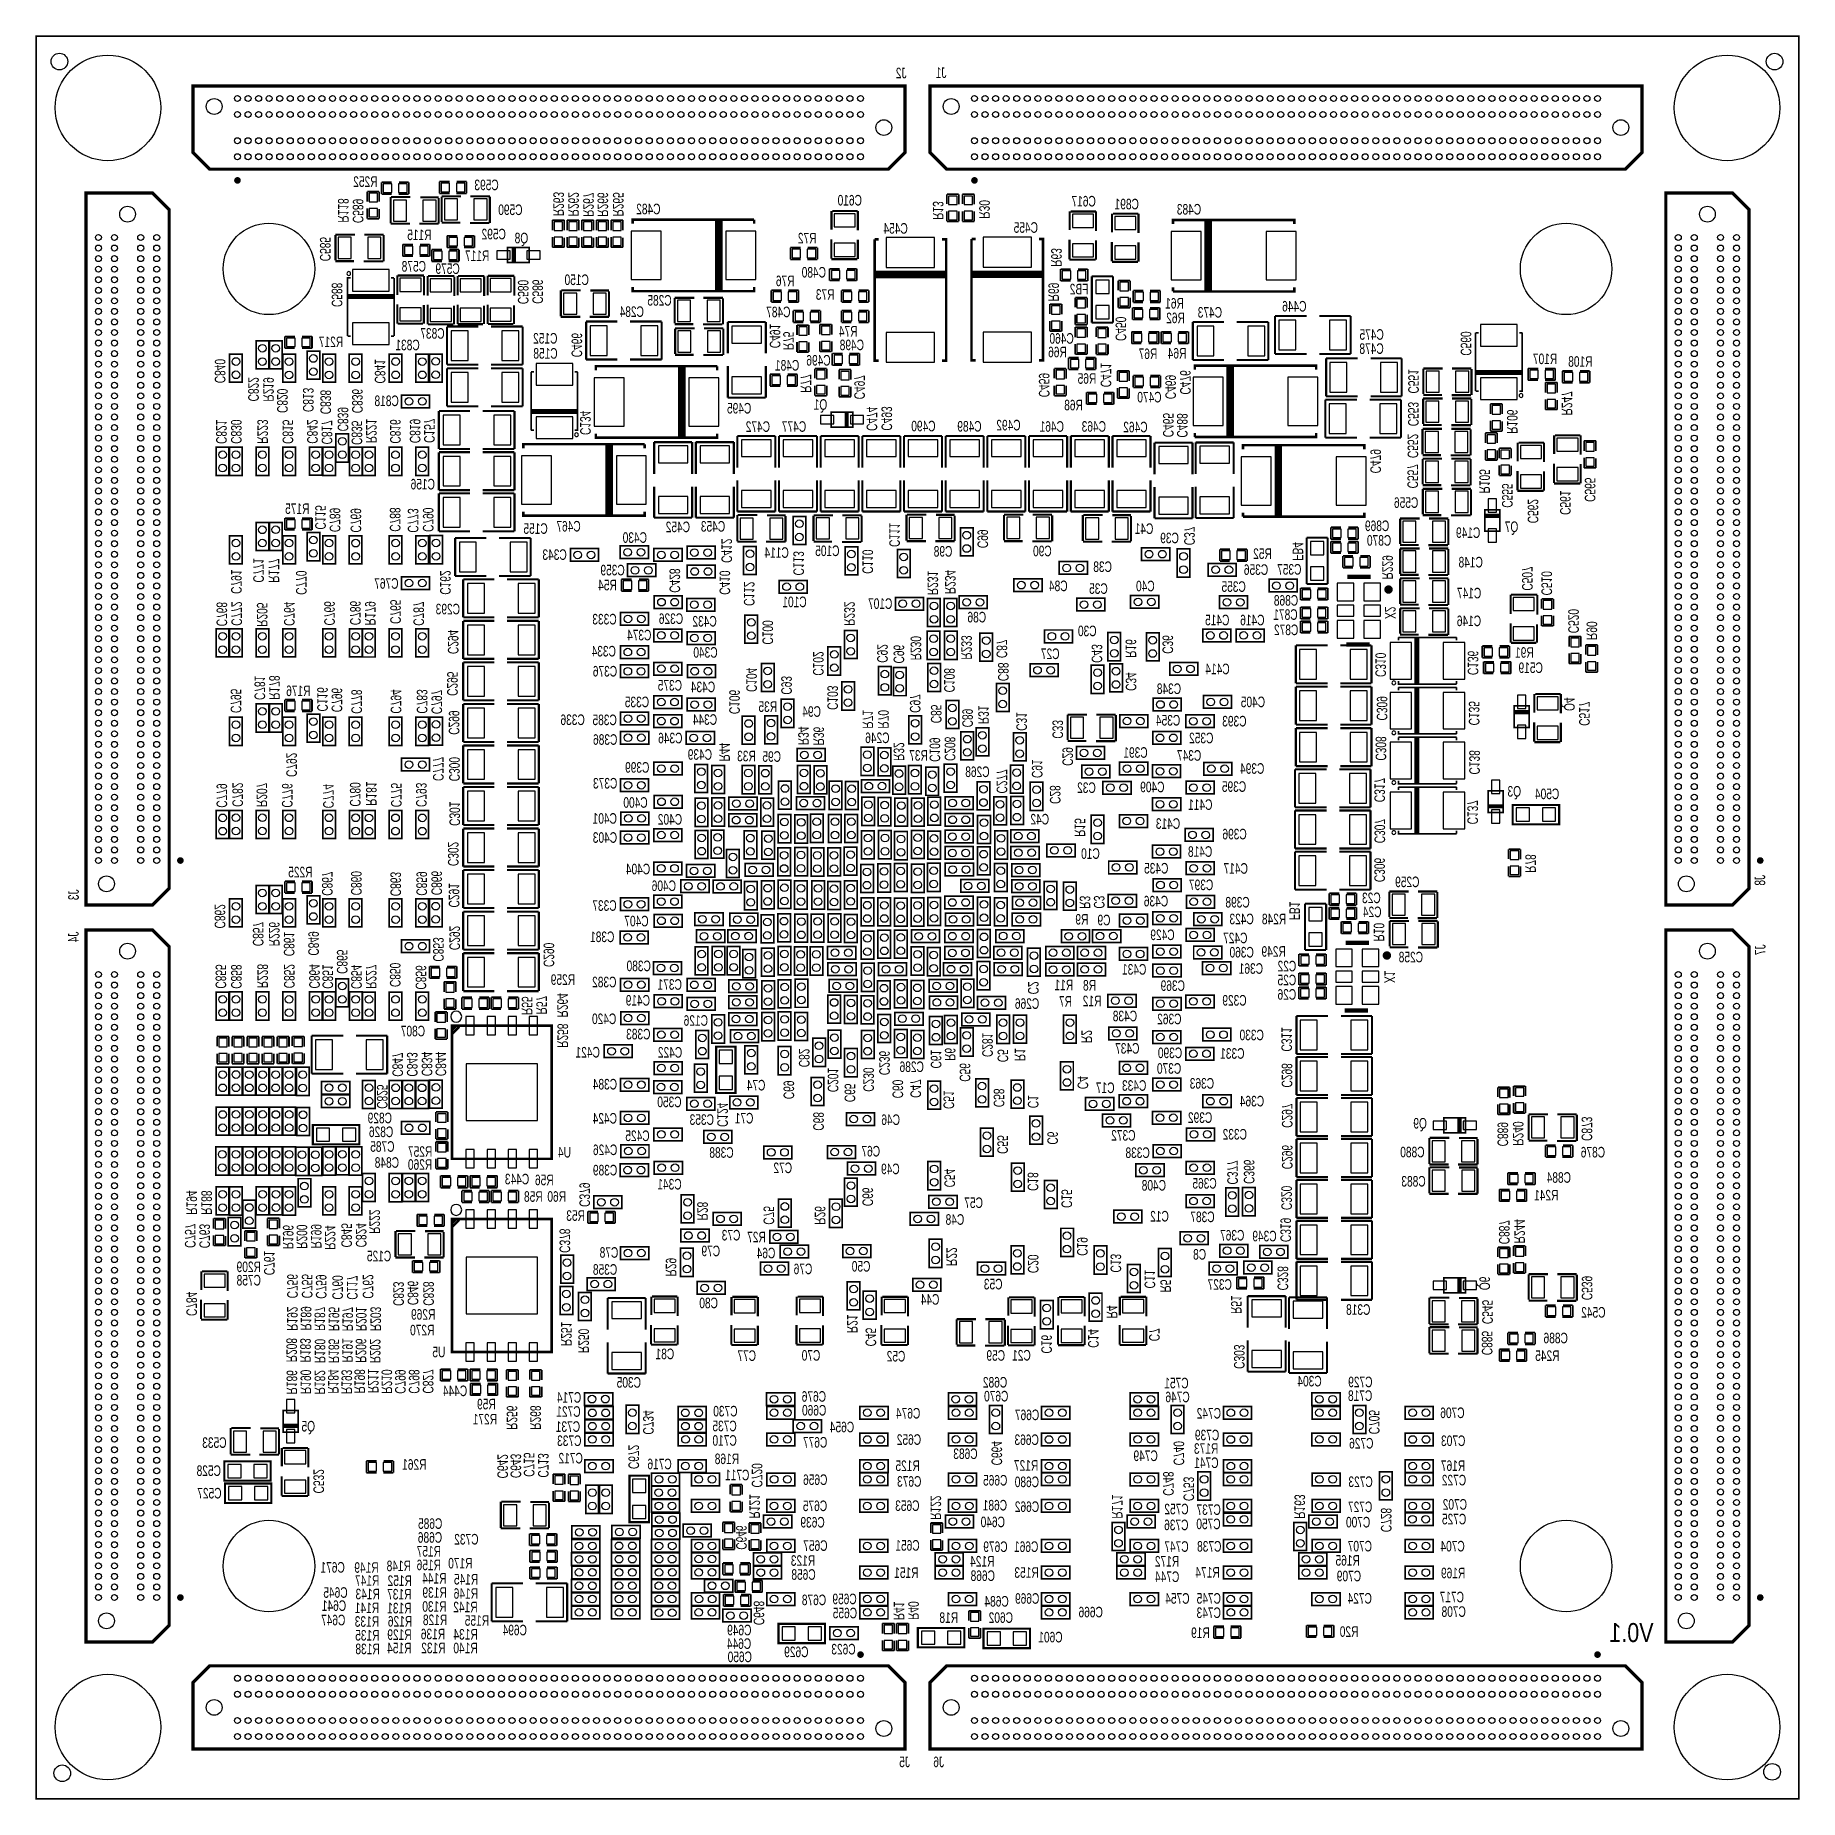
# Model space of a CAD drawing. Extents: x -3 to 103, y -3 to 103.
import ezdxf

# ---------------------------------------------------------------- set-up
doc = ezdxf.new("R2010")
doc.units = 0
for name, color, linetype in [('BG_OUTLINE', 254, 'CONTINUOUS'), ('BG_SILKSCREEN_BOTTOM', 85, 'CONTINUOUS'), ('PG_SILKSCREEN_BOTTOM', 92, 'CONTINUOUS'), ('PIN_BOTTOM', 140, 'CONTINUOUS'), ('RD_SILKSCREEN_BOTTOM', 142, 'CONTINUOUS')]:
    doc.layers.add(name, color=color, linetype=linetype)

msp = doc.modelspace()

# ---------------------------------------------------------------- texts
at = {"layer": 'BG_SILKSCREEN_BOTTOM', "text_generation_flag": 2, "width": 0.844444}
msp.add_text('V0.1', height=1.143, dxfattribs=at).set_placement((94.2594, 6.430772))
at = {"layer": 'RD_SILKSCREEN_BOTTOM', "text_generation_flag": 2, "width": 0.72}
for s, p in [('J2', (49.34204, 100.462588)), ('J1', (51.740308, 100.481892)), ('R252', (17.532096, 93.935296)), ('C593', (24.81707, 93.734382)), ('C610', (46.659546, 92.813378)), ('C617', (60.723272, 92.754958)), ('C590', (26.249884, 92.240608)), ('C482', (34.547556, 92.286328)), ('C891', (63.313056, 92.582238)), ('C483', (67.057778, 92.270834)), ('R115', (20.779994, 90.733626)), ('C592', (25.248108, 90.779092)), ('C454', (49.415192, 91.119706)), ('C455', (57.244234, 91.173046)), ('Q8', (26.592022, 90.541094)), ('R72', (43.928792, 90.534236)), ('C578', (20.444714, 88.841326)), ('C579', (22.474682, 88.699086)), ('R117', (24.252174, 89.475056)), ('C480', (44.498514, 88.481154)), ('C150', (30.238446, 88.031828)), ('R76', (42.607992, 87.962994)), ('FB2', (60.276486, 87.471758)), ('C285', (35.21837, 86.793578)), ('R73', (45.009816, 87.145622)), ('R61', (66.01841, 86.617556)), ('C446', (73.39076, 86.438232)), ('C284', (33.548066, 86.113874)), ('C487', (42.361866, 86.097618)), ('R62', (66.077592, 85.7377)), ('C473', (68.314316, 86.073488)), ('R217', (15.465044, 84.29625)), ('C837', (21.565108, 84.805774)), ('C152', (28.34894, 84.510626)), ('R74', (46.396402, 84.933028)), ('C460', (59.396376, 84.504276)), ('C475', (78.04023, 84.74075)), ('C831', (20.067778, 84.110068)), ('C158', (28.361386, 83.603592)), ('C496', (44.777914, 83.188048)), ('C498', (46.784768, 84.113624)), ('R66', (58.977784, 83.687666)), ('R67', (64.421512, 83.580732)), ('R64', (66.168016, 83.612228)), ('C478', (78.034896, 83.891628)), ('R107', (88.469216, 83.27644)), ('C481', (42.892726, 82.888074)), ('R108', (90.589354, 83.115912)), ('R65', (60.751974, 82.0928)), ('C818', (18.809208, 80.751934)), ('C495', (40.006524, 80.305656)), ('Q1', (44.57192, 80.530192)), ('R68', (59.943238, 80.496918)), ('C470', (64.676528, 80.972152)), ('C472', (41.133268, 79.20101)), ('C477', (43.308016, 79.204566)), ('C490', (51.086258, 79.235046)), ('C489', (53.854858, 79.219298)), ('C492', (56.201564, 79.28991)), ('C461', (58.80735, 79.207106)), ('C463', (61.336174, 79.210662)), ('C462', (63.837058, 79.175864)), ('C156', (20.982686, 75.739752)), ('R175', (13.43406, 74.264266)), ('C556', (80.115156, 74.631042)), ('C155', (27.765248, 73.069958)), ('C467', (29.74721, 73.209658)), ('C452', (36.323524, 73.170796)), ('C453', (38.436296, 73.203562)), ('C41', (64.183514, 73.063354)), ('C869', (78.369414, 73.236074)), ('C149', (83.843114, 72.823578)), ('Q7', (86.127844, 73.18121)), ('C343', (28.909518, 71.50481)), ('C430', (33.733994, 72.530462)), ('C114', (42.26179, 71.627492)), ('C105', (45.310298, 71.733156)), ('C98', (52.096924, 71.70039)), ('C90', (58.06948, 71.721472)), ('C39', (65.717674, 72.503792)), ('R52', (71.306182, 71.562468)), ('C870', (78.486508, 72.35952)), ('C359', (32.395414, 70.571868)), ('C38', (61.693044, 70.777608)), ('C356', (71.08698, 70.602348)), ('C357', (73.086976, 70.617588)), ('C148', (83.996784, 71.04888)), ('C767', (18.79473, 69.769482)), ('R54', (31.920942, 69.673978)), ('C84', (59.026806, 69.623432)), ('C35', (61.440822, 69.460364)), ('C40', (64.262254, 69.615304)), ('C355', (69.74205, 69.581776)), ('C101', (43.33494, 68.660772)), ('C107', (48.487838, 68.556124)), ('C868', (72.889872, 68.752212)), ('C147', (83.900772, 69.190108)), ('C293', (22.49043, 68.229734)), ('C333', (31.911544, 67.621912)), ('C326', (35.90798, 67.652392)), ('C432', (37.929058, 67.496944)), ('C86', (54.12613, 67.74434)), ('C415', (68.754752, 67.570604)), ('C416', (70.86727, 67.569588)), ('C871', (72.858376, 67.899026)), ('C146', (83.891374, 67.518534)), ('C374', (33.998662, 66.66357)), ('C30', (60.769754, 66.914268)), ('C872', (72.898762, 66.9798)), ('C334', (31.865316, 65.695068)), ('C340', (37.982906, 65.62344)), ('C27', (58.542428, 65.540636)), ('R91', (87.05342, 65.620138)), ('C376', (31.938722, 64.491108)), ('C414', (68.771516, 64.627506)), ('C519', (87.6046, 64.701166)), ('R176', (13.501116, 63.312802)), ('C375', (35.84194, 63.645288)), ('C434', (37.833554, 63.549022)), ('C348', (65.85077, 63.438532)), ('C335', (33.861756, 62.646052)), ('R35', (41.558718, 62.362334)), ('C94', (44.193714, 62.067694)), ('C405', (70.901814, 62.646306)), ('C336', (29.994352, 61.573664)), ('C385', (31.91891, 61.566552)), ('C344', (37.949378, 61.586364)), ('C354', (65.800478, 61.542676)), ('C393', (69.787008, 61.488066)), ('C386', (31.952184, 60.38469)), ('C346', (35.868356, 60.471812)), ('C246', (48.318166, 60.486798)), ('C352', (67.794378, 60.477654)), ('C439', (37.646356, 59.486038)), ('R33', (40.278304, 59.390788)), ('C95', (41.792398, 59.361324)), ('R37', (50.62474, 59.429142)), ('C391', (63.839598, 59.604148)), ('C347', (67.064636, 59.427618)), ('C373', (31.95066, 57.75452)), ('C399', (33.877504, 58.707782)), ('C268', (54.33568, 58.4454)), ('C394', (70.857364, 58.643012)), ('C32', (60.721494, 57.489344)), ('C409', (64.852296, 57.531508)), ('C395', (69.764402, 57.554876)), ('Q3', (86.29523, 57.27065)), ('C504', (88.590882, 57.115964)), ('C401', (31.925514, 55.640224)), ('C400', (33.773364, 56.599074)), ('C42', (57.91327, 55.594758)), ('C411', (67.736974, 56.471312)), ('C402', (35.846004, 55.585106)), ('C413', (65.795398, 55.33136)), ('C396', (69.797676, 54.697884)), ('C403', (31.936436, 54.491636)), ('C10', (60.961524, 53.525928)), ('C418', (67.726052, 53.648356)), ('R225', (13.621004, 52.413916)), ('C404', (33.92551, 52.596796)), ('C435', (65.086738, 52.64404)), ('C417', (69.869304, 52.632102)), ('C406', (35.479482, 51.591718)), ('C397', (67.78625, 51.645566)), ('C259', (80.183228, 51.82489)), ('C337', (31.909004, 50.401982)), ('C436', (65.072768, 50.666142)), ('C398', (69.977508, 50.60061)), ('C23', (77.854556, 50.862992)), ('C407', (33.831022, 49.46777)), ('R9', (60.272676, 49.573942)), ('C9', (61.604144, 49.528222)), ('C423', (70.222364, 49.595278)), ('R248', (72.170798, 49.593246)), ('C24', (77.904086, 50.019966)), ('C381', (31.773368, 48.52162)), ('C429', (65.462658, 48.642016)), ('C427', (69.83984, 48.453294)), ('C360', (70.22465, 47.594266)), ('R249', (72.14743, 47.641256)), ('C258', (80.39862, 47.30242)), ('C380', (33.96742, 46.772322)), ('C431', (63.762382, 46.564804)), ('C361', (70.778624, 46.614842)), ('C22', (72.775318, 46.761654)), ('R259', (29.407104, 45.948854)), ('C382', (31.897066, 45.80255)), ('C371', (35.834066, 45.654976)), ('R11', (59.365388, 45.626782)), ('R8', (60.734956, 45.607224)), ('C369', (66.08318, 45.58411)), ('C25', (72.772524, 45.922184)), ('C26', (72.772016, 45.057822)), ('C419', (33.917128, 44.70146)), ('C266', (57.319164, 44.506642)), ('R7', (59.289696, 44.64304)), ('R12', (61.058806, 44.665392)), ('C329', (69.792342, 44.702476)), ('C420', (31.888684, 43.591226)), ('C126', (37.402008, 43.489118)), ('C438', (63.204852, 43.760644)), ('C362', (65.87617, 43.580304)), ('C807', (20.38985, 42.853356)), ('C383', (33.942528, 42.67073)), ('C437', (63.346076, 41.815766)), ('C330', (70.8279, 42.619676)), ('C421', (30.902656, 41.580308)), ('C422', (35.851338, 41.573196)), ('C390', (65.916302, 41.543478)), ('C331', (69.665088, 41.507664)), ('C286', (50.38471, 40.707564)), ('C370', (65.859406, 40.605964)), ('C363', (67.834256, 39.709344)), ('C384', (31.93542, 39.657528)), ('C74', (40.85463, 39.599362)), ('C17', (61.850778, 39.443406)), ('C433', (63.762128, 39.579042)), ('C364', (70.844664, 38.640258)), ('C829', (18.399506, 37.626036)), ('C424', (31.931102, 37.607494)), ('C350', (35.814254, 38.59403)), ('C71', (40.132, 37.614098)), ('C392', (67.72529, 37.65042)), ('C826', (18.476468, 36.793424)), ('C425', (33.892744, 36.557458)), ('C353', (37.76091, 37.531294)), ('C46', (48.94961, 37.524436)), ('C372', (63.11138, 36.58362)), ('C332', (69.812154, 36.648136)), ('Q9', (80.630522, 37.309044)), ('C785', (18.552414, 35.911536)), ('R257', (20.824444, 35.608768)), ('U4', (29.164026, 35.56889)), ('C426', (31.94939, 35.71367)), ('C388', (38.94582, 35.550348)), ('C67', (47.751746, 35.628326)), ('C338', (63.968884, 35.539934)), ('C880', (80.490314, 35.579304)), ('C876', (91.34602, 35.57143)), ('C848', (18.823686, 34.94913)), ('R260', (20.81911, 34.830004)), ('C389', (31.944818, 34.490914)), ('C72', (42.459402, 34.628836)), ('C49', (48.929544, 34.563812)), ('C443', (26.651204, 33.954212)), ('R56', (28.120848, 33.900872)), ('C341', (35.819334, 33.64484)), ('C408', (64.944752, 33.5788)), ('C365', (67.992244, 33.69818)), ('C883', (80.55864, 33.821116)), ('C884', (89.295224, 34.049208)), ('R58', (27.460194, 32.90443)), ('R60', (28.865322, 32.907224)), ('C57', (53.934868, 32.531304)), ('R241', (88.537542, 32.986726)), ('R53', (30.002988, 31.758382)), ('C48', (52.811934, 31.52267)), ('C12', (65.113916, 31.71952)), ('C387', (67.86753, 31.681928)), ('C73', (39.350442, 30.579822)), ('R27', (40.878252, 30.468824)), ('C367', (69.656198, 30.576266)), ('C349', (71.597266, 30.52572)), ('C125', (18.351754, 29.32557)), ('C78', (32.009842, 29.540454)), ('C79', (38.129972, 29.63164)), ('C64', (41.4528, 29.505656)), ('C8', (67.354958, 29.427424)), ('R209', (10.517632, 28.677108)), ('C358', (31.944056, 28.51785)), ('C76', (43.676824, 28.551378)), ('C50', (47.168308, 28.70835)), ('C758', (10.517886, 27.871166)), ('C53', (55.11292, 27.637232)), ('C327', (68.905628, 27.615134)), ('C80', (38.00094, 26.504392)), ('C44', (51.315366, 26.717244)), ('C318', (77.23378, 26.107898)), ('C542', (91.374976, 25.940004)), ('R270', (20.94865, 24.87295)), ('R269', (21.00707, 25.816814)), ('C886', (89.108534, 24.396192)), ('U5', (21.608542, 23.55596)), ('C81', (35.37077, 23.44039)), ('C77', (40.291004, 23.336758)), ('C70', (44.1579, 23.352252)), ('C52', (49.269396, 23.301198)), ('C59', (55.26532, 23.347172)), ('C21', (56.811164, 23.359364)), ('R245', (88.605614, 23.33625)), ('C305', (33.373314, 21.727414)), ('C682', (55.394606, 21.735542)), ('C751', (66.303906, 21.687282)), ('C304', (74.305922, 21.803106)), ('C729', (77.360526, 21.754846)), ('C444', (22.92223, 21.219414)), ('C714', (29.779214, 20.824698)), ('C676', (44.501054, 20.882102)), ('C670', (55.464456, 20.899628)), ('C746', (66.369438, 20.852384)), ('C718', (77.348588, 20.929854)), ('R271', (24.715216, 19.515074)), ('R59', (24.635714, 20.4216)), ('C721', (29.742892, 19.975322)), ('C730', (39.179246, 19.998182)), ('C660', (44.517564, 20.051522)), ('C674', (50.170334, 19.87042)), ('C667', (57.320942, 19.774662)), ('C742', (68.251324, 19.870166)), ('C706', (82.898234, 19.898868)), ('Q5', (13.773404, 19.092418)), ('C731', (29.711904, 19.070574)), ('C735', (39.129716, 19.108674)), ('C654', (46.191678, 19.043904)), ('C739', (68.145152, 18.562828)), ('C533', (8.453374, 18.107406)), ('C733', (29.793438, 18.218912)), ('C710', (39.13378, 18.236692)), ('C677', (44.576746, 18.125186)), ('C652', (50.217578, 18.289524)), ('C683', (53.616352, 17.437354)), ('C663', (57.296558, 18.280126)), ('R173', (68.088256, 17.750282)), ('C726', (77.417168, 18.06829)), ('C703', (82.945224, 18.217896)), ('C528', (8.114538, 16.418052)), ('R261', (20.474178, 16.793464)), ('C712', (29.875226, 17.170146)), ('C716', (35.221418, 16.820134)), ('R168', (39.269416, 17.130522)), ('R125', (50.136806, 16.71574)), ('R127', (57.263538, 16.73479)), ('C749', (64.449452, 17.315942)), ('C741', (68.105528, 16.895572)), ('R167', (82.936588, 16.72082)), ('C711', (39.890192, 16.157194)), ('C656', (44.582334, 15.87754)), ('C673', (50.23485, 15.772384)), ('C665', (55.404004, 15.841472)), ('C680', (57.309258, 15.74546)), ('C723', (77.375004, 15.75435)), ('C722', (82.991452, 15.851378)), ('C527', (8.151876, 15.064232)), ('C675', (44.567094, 14.305026)), ('C653', (50.120296, 14.31544)), ('C681', (55.385716, 14.343126)), ('C662', (57.314084, 14.25321)), ('C727', (77.348842, 14.242796)), ('C702', (83.044538, 14.392148)), ('C685', (21.427694, 13.236702)), ('C639', (44.421552, 13.316966)), ('C640', (55.259224, 13.335762)), ('C736', (66.293746, 13.157962)), ('C752', (66.305684, 14.11224)), ('C750', (68.227956, 13.217398)), ('C737', (68.23964, 14.075918)), ('C700', (77.227176, 13.3223)), ('C725', (82.998818, 13.507974)), ('C686', (21.415502, 12.404344)), ('C732', (23.60549, 12.296394)), ('R157', (21.345906, 11.57351)), ('C657', (44.591224, 11.91387)), ('C651', (50.131218, 11.926316)), ('C679', (55.419498, 11.847068)), ('C661', (57.26811, 11.849862)), ('C747', (66.305176, 11.855958)), ('C738', (68.274946, 11.868912)), ('C707', (77.330554, 11.88085)), ('C704', (82.907378, 11.878564)), ('C671', (15.561564, 10.604246)), ('R149', (17.596612, 10.595102)), ('R148', (19.540728, 10.693908)), ('R156', (21.345652, 10.75182)), ('R170', (23.241508, 10.855452)), ('R123', (43.846496, 11.015472)), ('C658', (43.877992, 10.174986)), ('R151', (50.065178, 10.285222)), ('R124', (54.626256, 10.973562)), ('C668', (54.657752, 10.10412)), ('R153', (57.288176, 10.29462)), ('C744', (65.745106, 10.041128)), ('R172', (65.737486, 10.972546)), ('R174', (68.170298, 10.304272)), ('R165', (76.599542, 11.026394)), ('C709', (76.673964, 10.08507)), ('R169', (82.941668, 10.266172)), ('C645', (15.733776, 9.092184)), ('R147', (17.638522, 9.811512)), ('R143', (17.67205, 9.002522)), ('R137', (19.568922, 8.990076)), ('R152', (19.599656, 9.803892)), ('R144', (21.684234, 9.947656)), ('R139', (21.692108, 9.094216)), ('R146', (23.572724, 9.035288)), ('R145', (23.58644, 9.89076)), ('C641', (15.642336, 8.303006)), ('R141', (17.62379, 8.17118)), ('R131', (19.57705, 8.154416)), ('R130', (21.683218, 8.251698)), ('R142', (23.549356, 8.222488)), ('C678', (44.506388, 8.648446)), ('C659', (46.344332, 8.706104)), ('C655', (46.366938, 7.858506)), ('C684', (55.487062, 8.562848)), ('C669', (57.327292, 8.734552)), ('C666', (61.147706, 7.916418)), ('C754', (66.360294, 8.736076)), ('C743', (68.24599, 7.87781)), ('C745', (68.247768, 8.739378)), ('C724', (77.323696, 8.742934)), ('C717', (82.861404, 8.821166)), ('C708', (82.974688, 7.94512)), ('C647', (15.5956, 7.436866)), ('R133', (17.624298, 7.34949)), ('R126', (19.613118, 7.361936)), ('R128', (21.721064, 7.449312)), ('R155', (24.236934, 7.412482)), ('C694', (26.513282, 6.835394)), ('C649', (40.014652, 6.834378)), ('R18', (52.440078, 7.584186)), ('C602', (55.742078, 7.58317)), ('R135', (17.649952, 6.521196)), ('R154', (19.570192, 5.75183)), ('R129', (19.580098, 6.56082)), ('R136', (21.595588, 6.595872)), ('R132', (21.622512, 5.760212)), ('R134', (23.555452, 6.57987)), ('R140', (23.552658, 5.754116)), ('C644', (40.000682, 6.017006)), ('C601', (58.726832, 6.410452)), ('R19', (67.573398, 6.675374)), ('R20', (76.513944, 6.742938)), ('R138', (17.66189, 5.7023)), ('C650', (40.045386, 5.22351)), ('C629', (43.445176, 5.523484)), ('C623', (46.281848, 5.68579)), ('J5', (49.546002, -1.091946)), ('J6', (51.59756, -1.09347))]:
    msp.add_text(s, height=0.635, dxfattribs=at).set_placement(p)
for s, rotation, p in [('R263', 270, (28.100274, 92.169996)), ('R262', 270, (28.999942, 92.157042)), ('R267', 270, (29.896054, 92.131896)), ('R266', 270, (30.758892, 92.140024)), ('R265', 270, (31.687516, 92.148152)), ('R118', 270, (15.159228, 91.783408)), ('C589', 270, (16.04264, 91.756484)), ('R13', 270, (50.923952, 91.95054)), ('R30', 270, (53.711856, 92.020644)), ('C585', 270, (14.068044, 89.459816)), ('R63', 270, (58.036968, 89.128092)), ('C588', 270, (14.776958, 86.709504)), ('C580', 270, (25.970738, 86.88197)), ('C586', 270, (26.84272, 86.901274)), ('R69', 270, (57.869836, 87.049864)), ('C450', 270, (61.911992, 84.666328)), ('C466', 270, (29.197046, 83.688174)), ('C491', 270, (41.118028, 84.23529)), ('R75', 270, (41.924986, 84.112608)), ('C560', 270, (82.665824, 83.78317)), ('C840', 270, (7.745476, 82.126582)), ('C841', 270, (17.367504, 82.110834)), ('C471', 270, (61.01461, 81.885536)), ('C476', 270, (65.790318, 81.4451)), ('C551', 270, (79.506826, 81.508092)), ('C822', 270, (9.754362, 81.032096)), ('R219', 270, (10.656824, 81.021174)), ('C820', 270, (11.492738, 80.338676)), ('C813', 270, (13.049504, 80.39354)), ('C838', 270, (14.094968, 80.26273)), ('C836', 270, (16.001238, 80.32242)), ('R77', 270, (42.979086, 81.554574)), ('C497', 270, (46.198282, 81.15808)), ('C459', 270, (57.299352, 81.280762)), ('C469', 270, (64.903858, 81.16824)), ('C839', 270, (15.135606, 79.233014)), ('C474', 270, (46.940216, 79.25816)), ('C493', 270, (47.834804, 79.27467)), ('C553', 270, (79.497682, 79.540862)), ('R247', 270, (88.73998, 80.187546)), ('C821', 270, (7.824978, 78.47584)), ('C830', 270, (8.720074, 78.483714)), ('R223', 270, (10.304272, 78.489302)), ('C815', 270, (11.82116, 78.47584)), ('C842', 270, (13.297408, 78.48981)), ('C817', 270, (14.171676, 78.448916)), ('C835', 270, (15.971266, 78.415388)), ('R221', 270, (16.845026, 78.518512)), ('C816', 270, (18.284952, 78.495398)), ('C819', 270, (19.47291, 78.523084)), ('C157', 270, (20.329906, 78.539594)), ('C134', 270, (29.714698, 79.013558)), ('C465', 270, (64.762126, 78.878176)), ('C488', 270, (65.603628, 78.858618)), ('R106', 270, (85.44941, 79.083154)), ('C552', 270, (79.471012, 77.625702)), ('C479', 270, (77.230478, 76.70546)), ('C557', 270, (79.461106, 75.80249)), ('R105', 270, (83.786726, 75.49769)), ('C565', 270, (90.125804, 74.991214)), ('C555', 270, (85.148166, 74.639932)), ('C561', 270, (88.637364, 74.20864)), ('C115', 270, (13.782802, 73.32726)), ('C789', 270, (14.653514, 73.174098)), ('C769', 270, (15.909544, 73.148952)), ('C788', 270, (18.270982, 73.19772)), ('C773', 270, (19.350736, 73.141332)), ('C790', 270, (20.258278, 73.185528)), ('C562', 270, (86.694518, 73.70318)), ('C111', 270, (48.304196, 72.279764)), ('C99', 270, (53.606192, 72.209406)), ('C37', 270, (66.036698, 72.38365)), ('C412', 270, (38.210744, 71.323962)), ('FB4', 270, (72.559926, 71.454518)), ('C771', 270, (10.0584, 70.140068)), ('R177', 270, (10.984484, 70.128384)), ('C113', 270, (42.534586, 70.568058)), ('C110', 270, (46.687994, 70.667626)), ('R229', 270, (77.950568, 70.321932)), ('C791', 270, (8.724392, 69.45757)), ('C770', 270, (12.629388, 69.402198)), ('C162', 270, (21.293074, 69.410326)), ('C428', 270, (35.08883, 69.52742)), ('C410', 270, (38.096444, 69.404738)), ('C112', 270, (39.56177, 68.736464)), ('R231', 270, (50.603658, 69.3801)), ('R234', 270, (51.656996, 69.439028)), ('C507', 270, (86.35492, 69.65442)), ('C510', 270, (87.51951, 69.3674)), ('C772', 270, (8.744204, 67.541648)), ('C764', 270, (11.907012, 67.533774)), ('C766', 270, (14.324838, 67.559682)), ('C786', 270, (15.879826, 67.578986)), ('R179', 270, (16.778224, 67.55257)), ('C765', 270, (18.29435, 67.653916)), ('C787', 270, (19.688302, 67.542918)), ('R232', 270, (45.592746, 67.536822)), ('C768', 270, (7.849108, 67.509644)), ('R205', 270, (10.27557, 67.475608)), ('X2', 270, (78.112366, 67.949318)), ('C520', 270, (89.132156, 67.090036)), ('C294', 270, (21.762974, 65.839848)), ('C100', 270, (40.67683, 66.410586)), ('R230', 270, (49.586388, 65.464944)), ('R233', 270, (52.632356, 65.504568)), ('C36', 270, (64.731392, 65.857628)), ('R90', 270, (90.23223, 66.685922)), ('C102', 270, (43.717464, 64.541654)), ('C92', 270, (47.574708, 65.316608)), ('C96', 270, (48.562006, 65.274952)), ('C87', 270, (54.75478, 65.59931)), ('C43', 270, (60.47105, 65.311274)), ('R16', 270, (62.515496, 65.61836)), ('C310', 270, (77.532484, 64.461136)), ('C136', 270, (83.087464, 64.577468)), ('C295', 270, (21.716746, 63.324994)), ('C104', 270, (39.70528, 63.561214)), ('C108', 270, (51.601878, 63.535814)), ('C88', 270, (54.843934, 64.213232)), ('C34', 270, (62.522608, 63.626746)), ('C795', 270, (8.699246, 62.294516)), ('C781', 270, (10.13333, 63.07709)), ('R178', 270, (11.016996, 63.094108)), ('C116', 270, (13.901928, 62.388496)), ('C796', 270, (14.769084, 62.34303)), ('C778', 270, (15.957042, 62.248034)), ('C794', 270, (18.32356, 62.258448)), ('C783', 270, (19.891756, 62.259718)), ('C797', 270, (20.77466, 62.230762)), ('C106', 270, (38.68039, 62.23)), ('C93', 270, (41.806876, 63.400178)), ('C103', 270, (44.580048, 62.483238)), ('C97', 270, (49.542446, 62.305946)), ('C85', 270, (50.807366, 61.679582)), ('R31', 270, (53.654198, 61.621162)), ('C309', 270, (77.616812, 61.846206)), ('C135', 270, (83.154012, 61.550296)), ('Q4', 270, (88.88349, 62.419484)), ('C517', 270, (89.785952, 61.525404)), ('C299', 270, (21.815552, 60.987178)), ('R71', 270, (46.696376, 61.356494)), ('R70', 270, (47.634144, 61.35751)), ('C89', 270, (52.692046, 61.432948)), ('C31', 270, (55.94223, 61.226446)), ('C33', 270, (58.1152, 60.752736)), ('R44', 270, (38.081712, 59.383676)), ('R34', 270, (42.824146, 60.362592)), ('R36', 270, (43.743118, 60.345066)), ('R32', 270, (48.563784, 59.41187)), ('C109', 270, (50.726594, 59.36107)), ('C208', 270, (51.636676, 59.411362)), ('C308', 270, (77.548486, 59.43219)), ('C792', 270, (12.043918, 58.449464)), ('C777', 270, (20.866608, 58.206894)), ('C300', 270, (21.83765, 58.189876)), ('C91', 270, (56.879236, 58.386472)), ('C29', 270, (58.715402, 59.119262)), ('C138', 270, (83.177634, 58.59907)), ('C277', 270, (54.759098, 57.456832)), ('C317', 270, (77.472794, 56.930544)), ('C779', 270, (7.849108, 56.601106)), ('C782', 270, (8.801608, 56.65216)), ('R207', 270, (10.25652, 56.643524)), ('C776', 270, (11.782552, 56.605932)), ('C774', 270, (14.258036, 56.56453)), ('C780', 270, (15.870428, 56.670448)), ('R181', 270, (16.840454, 56.715914)), ('C775', 270, (18.342102, 56.63057)), ('C793', 270, (19.846036, 56.644032)), ('C28', 270, (57.961784, 56.826658)), ('C301', 270, (21.854668, 55.505858)), ('C137', 270, (83.064604, 55.6006)), ('R15', 270, (59.4487, 54.849776)), ('C307', 270, (77.480922, 54.463696)), ('C302', 270, (21.76653, 53.091334)), ('C306', 270, (77.469746, 52.126134)), ('R78', 270, (86.54923, 52.681378)), ('C867', 270, (14.191234, 51.306984)), ('C860', 270, (15.938246, 51.331876)), ('C863', 270, (18.305018, 51.280314)), ('C859', 270, (19.868388, 51.310286)), ('C866', 270, (20.770088, 51.340766)), ('C291', 270, (21.816568, 50.60061)), ('J8', 90, (100.972366, 52.563268)), ('J3', 90, (-0.433578, 51.690016)), ('R3', 270, (59.753246, 50.522886)), ('C3', 270, (60.607448, 50.534316)), ('C862', 270, (7.737856, 49.341532)), ('FB1', 270, (72.363838, 49.833276)), ('J4', 90, (-0.443484, 49.150524)), ('C857', 270, (10.034016, 48.276002)), ('R226', 270, (11.003534, 48.269144)), ('C861', 270, (11.896598, 47.67199)), ('C849', 270, (13.366242, 47.707296)), ('C292', 270, (21.85289, 48.038004)), ('R10', 270, (77.433424, 48.554894)), ('C865', 270, (15.087346, 46.609508)), ('C853', 270, (20.872704, 47.347124)), ('C290', 270, (27.516582, 47.020988)), ('J7', 90, (100.991924, 48.38319)), ('C855', 270, (7.79145, 45.72127)), ('C858', 270, (8.7249, 45.714666)), ('R228', 270, (10.304526, 45.744384)), ('C852', 270, (11.907012, 45.740574)), ('C864', 270, (13.421868, 45.730668)), ('C851', 270, (14.219682, 45.71365)), ('C854', 270, (15.946882, 45.699426)), ('R227', 270, (16.830548, 45.71111)), ('C850', 270, (18.275554, 45.817536)), ('C856', 270, (19.822414, 45.663358)), ('X1', 270, (78.081378, 46.055534)), ('C2', 270, (56.647334, 45.3771)), ('R55', 270, (26.205688, 44.136564)), ('R57', 270, (27.078178, 44.170854)), ('R264', 270, (28.342082, 43.986196)), ('R258', 270, (28.35148, 42.161206)), ('C281', 270, (53.891688, 41.609264)), ('R2', 270, (59.858148, 42.452544)), ('C311', 270, (71.880476, 41.938702)), ('C847', 270, (18.424398, 40.425624)), ('C843', 270, (19.299174, 40.43426)), ('C834', 270, (20.188428, 40.458898)), ('C844', 270, (21.019516, 40.46093)), ('C82', 270, (42.869612, 40.993822)), ('C236', 270, (47.697644, 40.519858)), ('C61', 270, (50.799746, 40.92194)), ('R6', 270, (51.644804, 41.378378)), ('C5', 270, (54.814978, 41.298114)), ('R1', 270, (55.849774, 41.36517)), ('C201', 270, (44.602908, 39.495476)), ('C230', 270, (46.740826, 39.52113)), ('C56', 270, (52.53736, 40.124126)), ('C4', 270, (59.626754, 39.677848)), ('C298', 270, (71.899526, 39.774368)), ('C825', 270, (17.495012, 38.497764)), ('C69', 270, (41.944798, 39.07663)), ('C65', 270, (45.61713, 38.895782)), ('C60', 270, (48.497998, 39.124636)), ('C47', 270, (49.574704, 39.153846)), ('C51', 270, (51.563524, 38.482778)), ('C58', 270, (54.581806, 38.594792)), ('C1', 270, (56.637174, 38.5318)), ('C124', 270, (37.962078, 37.405056)), ('C68', 270, (43.730164, 37.180266)), ('C297', 270, (71.913242, 37.350954)), ('C889', 270, (84.878164, 36.237164)), ('R240', 270, (85.803994, 36.277042)), ('C873', 270, (89.934542, 36.5633)), ('C55', 270, (54.79796, 35.784282)), ('C6', 270, (57.807606, 36.344098)), ('C296', 270, (71.915274, 34.859976)), ('C377', 270, (68.626736, 33.942274)), ('C366', 270, (69.623686, 33.97885)), ('C379', 270, (29.668978, 32.595566)), ('C54', 270, (51.618134, 33.772856)), ('C18', 270, (56.625998, 33.560004)), ('R194', 270, (6.041898, 32.126682)), ('R188', 270, (6.9342, 32.122872)), ('C66', 270, (46.689772, 32.640016)), ('C15', 270, (58.655712, 32.53486)), ('C320', 270, (71.878698, 32.407352)), ('R222', 270, (17.044162, 30.975046)), ('R28', 270, (36.757102, 31.782512)), ('C75', 270, (40.742108, 31.526734)), ('R26', 270, (43.825668, 31.523686)), ('C319', 270, (71.82358, 30.482032)), ('R244', 270, (85.890354, 30.401768)), ('C757', 270, (5.948172, 30.130242)), ('C763', 270, (6.817106, 30.112208)), ('R196', 270, (11.839194, 30.050994)), ('R200', 270, (12.665964, 30.075632)), ('R199', 270, (13.526516, 30.104334)), ('R224', 270, (14.362684, 30.023562)), ('C845', 270, (15.352776, 30.160468)), ('C824', 270, (16.228822, 30.164786)), ('C378', 270, (28.475178, 29.832046)), ('C887', 270, (84.96427, 30.348936)), ('C761', 270, (10.704322, 28.49118)), ('R22', 270, (51.737006, 29.042106)), ('C20', 270, (56.63819, 28.615386)), ('C19', 270, (59.595004, 29.657548)), ('C13', 270, (61.608208, 28.649168)), ('R29', 270, (34.864294, 28.410154)), ('C11', 270, (63.654686, 27.692858)), ('C328', 270, (71.651368, 27.575764)), ('C756', 270, (12.096496, 27.100022)), ('C755', 270, (12.979908, 27.10053)), ('C759', 270, (13.824458, 27.071574)), ('C760', 270, (14.812518, 27.023568)), ('C117', 270, (15.694152, 27.016964)), ('C762', 270, (16.641572, 27.079956)), ('C823', 270, (18.47596, 26.642314)), ('C846', 270, (19.342608, 26.692606)), ('C828', 270, (20.2819, 26.655014)), ('R5', 270, (64.606678, 27.446478)), ('Q6', 270, (83.790028, 27.589226)), ('C539', 270, (89.945464, 26.988262)), ('C784', 270, (6.036056, 26.036524)), ('R192', 270, (12.091924, 25.141936)), ('R189', 270, (12.916662, 25.159716)), ('R187', 270, (13.742416, 25.137364)), ('R195', 270, (14.592808, 25.123648)), ('R197', 270, (15.416784, 25.11806)), ('R201', 270, (16.234664, 25.118822)), ('R203', 270, (17.10436, 25.131776)), ('R4', 270, (61.381132, 25.893522)), ('R51', 270, (68.85432, 26.157936)), ('C545', 270, (83.9597, 25.54986)), ('R251', 270, (28.569666, 24.230584)), ('R21', 270, (45.764958, 25.002744)), ('R208', 270, (12.048744, 23.252684)), ('R183', 270, (12.881102, 23.237952)), ('R180', 270, (13.757148, 23.199852)), ('R185', 270, (14.585188, 23.207472)), ('R191', 270, (15.409672, 23.234396)), ('R206', 270, (16.218154, 23.222966)), ('R202', 270, (17.072356, 23.200614)), ('R250', 270, (29.608526, 23.807674)), ('C45', 270, (46.876716, 24.208994)), ('C16', 270, (57.44464, 23.779988)), ('C14', 270, (60.25769, 24.124412)), ('C7', 270, (63.924942, 24.516334)), ('C885', 270, (83.93557, 23.679912)), ('C303', 270, (69.030088, 22.855682)), ('R186', 270, (12.062206, 21.319236)), ('R190', 270, (12.898628, 21.346668)), ('R182', 270, (13.746226, 21.326602)), ('R184', 270, (14.553946, 21.368512)), ('R193', 270, (15.362936, 21.345652)), ('R198', 270, (16.142716, 21.38045)), ('R211', 270, (16.955516, 21.394674)), ('R210', 270, (17.771364, 21.365718)), ('C799', 270, (18.584672, 21.357844)), ('C798', 270, (19.413982, 21.365464)), ('C827', 270, (20.254722, 21.37156)), ('R256', 270, (25.29967, 19.187668)), ('R268', 270, (26.716736, 19.19605)), ('C734', 270, (33.498282, 18.90395)), ('C705', 270, (77.143356, 18.922492)), ('C672', 270, (32.618934, 16.83258)), ('C664', 270, (54.44998, 17.054322)), ('C740', 270, (65.399412, 17.054322)), ('C642', 270, (24.736044, 16.270732)), ('C643', 270, (25.52954, 16.290798)), ('C715', 270, (26.327354, 16.367506)), ('C713', 270, (27.181048, 16.319754)), ('C720', 270, (40.035734, 15.724632)), ('C532', 270, (13.675868, 15.367254)), ('C748', 270, (64.770254, 15.226284)), ('C753', 270, (65.993518, 14.908276)), ('R121', 270, (39.892732, 13.855954)), ('R122', 270, (50.782474, 13.780008)), ('R171', 270, (61.692282, 13.85062)), ('R163', 270, (72.668892, 13.847064)), ('C728', 270, (77.866494, 13.036804)), ('C646', 270, (39.093902, 11.983212)), ('C648', 270, (40.148002, 7.447788)), ('R41', 270, (48.573944, 7.740396)), ('R40', 270, (49.44491, 7.759954))]:
    msp.add_text(s, height=0.635, rotation=rotation, dxfattribs=at).set_placement(p)

# ---------------------------------------------------------------- linework, layer by layer
at = {"layer": 'BG_OUTLINE', "const_width": 0.09906}
msp.add_lwpolyline([(-2.999994, 102.999794), (102.999794, 102.999794), (102.999794, -2.999994), (-2.999994, -2.999994), (-2.999994, 102.999794)], dxfattribs=at)
at = {"layer": 'PG_SILKSCREEN_BOTTOM'}
for points, const_width in [([(49.250854, 99.999038), (6.431026, 99.999038), (6.431026, 95.998792), (7.431024, 94.998794), (48.250856, 94.998794), (49.250854, 95.998792), (49.250854, 99.999038)], 0.199898), ([(93.568774, 99.999038), (50.748946, 99.999038), (50.748946, 95.998792), (51.748944, 94.998794), (92.568776, 94.998794), (93.568774, 95.998792), (93.568774, 99.999038)], 0.199898), ([(0.000762, 93.568774), (0.000762, 50.748946), (4.001008, 50.748946), (5.001006, 51.748944), (5.001006, 92.568776), (4.001008, 93.568774), (0.000762, 93.568774)], 0.199898), ([(16.917162, 93.654626), (17.628362, 93.654626)], 0.1016), ([(16.917162, 93.654626), (16.917162, 93.045026)], 0.1016), ([(17.628362, 93.654626), (17.628362, 93.045026)], 0.1016), ([(17.773904, 94.215204), (18.383504, 94.215204)], 0.1016), ([(17.773904, 93.504004), (17.773904, 94.215204)], 0.1016), ([(17.773904, 93.504004), (18.383504, 93.504004)], 0.1016), ([(18.317464, 93.318838), (18.317464, 91.744038)], 0.127), ([(19.511264, 93.318838), (18.342864, 93.318838)], 0.127), ([(18.794222, 93.504004), (19.403822, 93.504004)], 0.1016), ([(19.403822, 94.215204), (18.819622, 94.215204)], 0.1016), ([(19.40814, 93.504004), (19.40814, 94.215204)], 0.1016), ([(20.095464, 93.306138), (21.213064, 93.306138)], 0.127), ([(21.251164, 94.254828), (21.860764, 94.254828)], 0.1016), ([(21.251164, 93.543628), (21.251164, 94.254828)], 0.1016), ([(21.251164, 93.543628), (21.860764, 93.543628)], 0.1016), ([(21.387816, 93.367098), (22.556216, 93.367098)], 0.127), ([(21.387816, 91.830398), (21.387816, 93.354398)], 0.127), ([(22.271482, 93.543628), (22.881082, 93.543628)], 0.1016), ([(22.881082, 94.254828), (22.296882, 94.254828)], 0.1016), ([(22.8854, 93.543628), (22.8854, 94.254828)], 0.1016), ([(24.283416, 93.367098), (23.115016, 93.367098)], 0.127), ([(24.283416, 91.766898), (24.283416, 93.341698)], 0.127), ([(52.478178, 93.489526), (51.766978, 93.489526)], 0.1016), ([(51.766978, 93.485208), (51.766978, 92.901008)], 0.1016), ([(52.478178, 92.875608), (52.478178, 93.485208)], 0.1016), ([(53.412136, 93.489526), (52.700936, 93.489526)], 0.1016), ([(52.700936, 93.485208), (52.700936, 92.901008)], 0.1016), ([(53.412136, 92.875608), (53.412136, 93.485208)], 0.1016), ([(94.998794, 93.568774), (94.998794, 50.748946), (98.99904, 50.748946), (99.999038, 51.748944), (99.999038, 92.568776), (98.99904, 93.568774), (94.998794, 93.568774)], 0.199898), ([(16.917162, 92.634308), (16.917162, 92.024708)], 0.1016), ([(17.628362, 92.024708), (17.628362, 92.608908)], 0.1016), ([(21.213064, 93.255338), (21.213064, 91.731338)], 0.127), ([(44.82592, 91.36761), (44.82592, 92.48521)], 0.127), ([(44.87672, 92.48521), (46.40072, 92.48521)], 0.127), ([(46.41342, 92.48521), (46.41342, 91.31681)], 0.127), ([(51.766978, 91.85529), (51.766978, 92.46489)], 0.1016), ([(52.478178, 91.85529), (52.478178, 92.46489)], 0.1016), ([(52.700936, 91.85529), (52.700936, 92.46489)], 0.1016), ([(53.412136, 91.85529), (53.412136, 92.46489)], 0.1016), ([(59.150504, 91.336622), (59.150504, 92.454222)], 0.127), ([(59.201304, 92.454222), (60.725304, 92.454222)], 0.127), ([(60.738004, 92.454222), (60.738004, 91.285822)], 0.127), ([(61.701172, 91.205812), (61.701172, 92.323412)], 0.127), ([(61.751972, 92.323412), (63.275972, 92.323412)], 0.127), ([(63.288672, 92.323412), (63.288672, 91.155012)], 0.127), ([(16.917162, 92.02039), (17.628362, 92.02039)], 0.1016), ([(18.317464, 91.718638), (19.485864, 91.718638)], 0.127), ([(21.213064, 91.718638), (20.044664, 91.718638)], 0.127), ([(22.505416, 91.779598), (21.387816, 91.779598)], 0.127), ([(23.089616, 91.766898), (24.258016, 91.766898)], 0.127), ([(28.048204, 91.933522), (28.759404, 91.933522)], 0.1016), ([(28.048204, 91.933522), (28.048204, 91.323922)], 0.1016), ([(28.759404, 91.933522), (28.759404, 91.323922)], 0.1016), ([(28.930346, 91.933522), (29.641546, 91.933522)], 0.1016), ([(28.930346, 91.933522), (28.930346, 91.323922)], 0.1016), ([(29.641546, 91.933522), (29.641546, 91.323922)], 0.1016), ([(29.812488, 91.933522), (30.523688, 91.933522)], 0.1016), ([(29.812488, 91.933522), (29.812488, 91.323922)], 0.1016), ([(30.523688, 91.933522), (30.523688, 91.323922)], 0.1016), ([(30.69463, 91.933522), (31.40583, 91.933522)], 0.1016), ([(30.69463, 91.933522), (30.69463, 91.323922)], 0.1016), ([(31.40583, 91.933522), (31.40583, 91.323922)], 0.1016), ([(31.576772, 91.933522), (32.287972, 91.933522)], 0.1016), ([(31.576772, 91.933522), (31.576772, 91.323922)], 0.1016), ([(32.287972, 91.933522), (32.287972, 91.323922)], 0.1016), ([(40.176958, 91.961208), (32.876998, 91.961208), (32.876998, 91.716098)], 0.1524), ([(37.898578, 91.944698), (37.898578, 87.677498)], 0.1524), ([(38.050978, 91.944698), (38.050978, 87.677498)], 0.1524), ([(38.203378, 91.944698), (38.203378, 87.677498)], 0.1524), ([(40.176958, 91.716098), (40.176958, 91.961208)], 0.1524), ([(52.478178, 91.85529), (51.766978, 91.85529)], 0.1016), ([(53.412136, 91.85529), (52.700936, 91.85529)], 0.1016), ([(72.660002, 91.698064), (72.660002, 91.943174), (65.360042, 91.943174), (65.360042, 91.698064)], 0.1524), ([(67.333622, 87.659464), (67.333622, 91.926664)], 0.1524), ([(67.486022, 87.659464), (67.486022, 91.926664)], 0.1524), ([(67.638422, 87.659464), (67.638422, 91.926664)], 0.1524), ([(14.999716, 91.056206), (16.168116, 91.056206)], 0.127), ([(14.999716, 89.519506), (14.999716, 91.043506)], 0.127), ([(17.895316, 91.056206), (16.726916, 91.056206)], 0.127), ([(17.895316, 89.456006), (17.895316, 91.030806)], 0.127), ([(19.045428, 90.470482), (19.655028, 90.470482)], 0.1016), ([(19.045428, 89.759282), (19.045428, 90.470482)], 0.1016), ([(20.675346, 90.470482), (20.091146, 90.470482)], 0.1016), ([(20.679664, 89.759282), (20.679664, 90.470482)], 0.1016), ([(20.794726, 90.167714), (21.404326, 90.167714)], 0.1016), ([(20.794726, 89.456514), (20.794726, 90.167714)], 0.1016), ([(21.716746, 90.997532), (22.326346, 90.997532)], 0.1016), ([(21.716746, 90.286332), (21.716746, 90.997532)], 0.1016), ([(21.716746, 90.286332), (22.326346, 90.286332)], 0.1016), ([(22.424644, 90.167968), (21.840444, 90.167714)], 0.1016), ([(22.428962, 89.456768), (22.428962, 90.167968)], 0.1016), ([(22.737064, 90.286332), (23.346664, 90.286332)], 0.1016), ([(23.346664, 90.997532), (22.762464, 90.997532)], 0.1016), ([(23.350982, 90.286332), (23.350982, 90.997532)], 0.1016), ([(26.651966, 89.394284), (26.651966, 90.29446), (25.351994, 90.29446), (25.351994, 89.394284), (26.651966, 89.394284)], 0.100076), ([(25.64638, 89.412572), (25.64638, 90.276172)], 0.100076), ([(25.72258, 89.412572), (25.72258, 90.276172)], 0.100076), ([(25.79878, 89.412572), (25.79878, 90.276172)], 0.100076), ([(28.048204, 90.913204), (28.048204, 90.303604)], 0.1016), ([(28.048204, 90.299286), (28.759404, 90.299286)], 0.1016), ([(28.759404, 90.303604), (28.759404, 90.887804)], 0.1016), ([(28.930346, 90.913204), (28.930346, 90.303604)], 0.1016), ([(28.930346, 90.299286), (29.641546, 90.299286)], 0.1016), ([(29.641546, 90.303604), (29.641546, 90.887804)], 0.1016), ([(29.812488, 90.913204), (29.812488, 90.303604)], 0.1016), ([(29.812488, 90.299286), (30.523688, 90.299286)], 0.1016), ([(30.523688, 90.303604), (30.523688, 90.887804)], 0.1016), ([(30.69463, 90.913204), (30.69463, 90.303604)], 0.1016), ([(30.69463, 90.299286), (31.40583, 90.299286)], 0.1016), ([(31.40583, 90.303604), (31.40583, 90.887804)], 0.1016), ([(31.576772, 90.913204), (31.576772, 90.303604)], 0.1016), ([(31.576772, 90.299286), (32.287972, 90.299286)], 0.1016), ([(32.287972, 90.303604), (32.287972, 90.887804)], 0.1016), ([(42.355262, 90.282522), (42.964862, 90.282522)], 0.1016), ([(42.355262, 89.571322), (42.355262, 90.282522)], 0.1016), ([(43.98518, 90.282522), (43.40098, 90.282522)], 0.1016), ([(43.989498, 89.571322), (43.989498, 90.282522)], 0.1016), ([(44.81322, 90.78341), (44.81322, 89.61501)], 0.127), ([(46.41342, 89.58961), (46.41342, 90.75801)], 0.127), ([(47.668688, 90.785442), (47.423578, 90.785442)], 0.1524), ([(47.423578, 90.785442), (47.423578, 83.485482), (47.668688, 83.485482)], 0.1524), ([(51.478688, 83.485482), (51.723798, 83.485482), (51.723798, 90.785442), (51.478688, 90.785442)], 0.1524), ([(53.493162, 90.801952), (53.248052, 90.801952)], 0.1524), ([(53.248052, 90.801952), (53.248052, 83.501992), (53.493162, 83.501992)], 0.1524), ([(57.303162, 83.501992), (57.548272, 83.501992), (57.548272, 90.801952), (57.303162, 90.801952)], 0.1524), ([(59.137804, 90.752422), (59.137804, 89.584022)], 0.127), ([(60.738004, 89.558622), (60.738004, 90.727022)], 0.127), ([(61.688472, 90.621612), (61.688472, 89.453212)], 0.127), ([(63.288672, 89.427812), (63.288672, 90.596212)], 0.127), ([(16.117316, 89.468706), (14.999716, 89.468706)], 0.127), ([(16.701516, 89.456006), (17.869916, 89.456006)], 0.127), ([(19.045428, 89.759282), (19.655028, 89.759282)], 0.1016), ([(20.065746, 89.759282), (20.675346, 89.759282)], 0.1016), ([(20.794726, 89.456514), (21.404326, 89.456514)], 0.1016), ([(21.815044, 89.456768), (22.424644, 89.456768)], 0.1016), ([(42.355262, 89.571322), (42.964862, 89.571322)], 0.1016), ([(43.37558, 89.571322), (43.98518, 89.571322)], 0.1016), ([(44.81322, 89.58961), (46.38802, 89.58961)], 0.127), ([(59.137804, 89.558622), (60.712604, 89.558622)], 0.127), ([(61.688472, 89.427812), (63.263272, 89.427812)], 0.127), ([(15.729204, 84.956904), (15.729204, 88.457024), (15.90929, 88.457024)], 0.100076), ([(18.349214, 88.457024), (18.5293, 88.457024)], 0.100076), ([(18.5293, 88.457024), (18.5293, 84.956904)], 0.100076), ([(18.724626, 88.605614), (18.724626, 87.437214)], 0.127), ([(20.324826, 88.605614), (18.750026, 88.605614)], 0.127), ([(20.324826, 87.411814), (20.324826, 88.580214)], 0.127), ([(20.546314, 88.56853), (20.546314, 87.40013)], 0.127), ([(22.146514, 88.56853), (20.571714, 88.56853)], 0.127), ([(22.146514, 87.37473), (22.146514, 88.54313)], 0.127), ([(22.344634, 88.57488), (22.344634, 87.40648)], 0.127), ([(23.944834, 88.57488), (22.370034, 88.57488)], 0.127), ([(23.944834, 87.38108), (23.944834, 88.54948)], 0.127), ([(24.15286, 88.58504), (24.15286, 87.41664)], 0.127), ([(25.75306, 88.58504), (24.17826, 88.58504)], 0.127), ([(25.75306, 87.39124), (25.75306, 88.55964)], 0.127), ([(44.716192, 89.013792), (45.325792, 89.013792)], 0.1016), ([(44.716192, 88.302592), (44.716192, 89.013792)], 0.1016), ([(44.716192, 88.302592), (45.325792, 88.302592)], 0.1016), ([(45.73651, 88.302592), (46.34611, 88.302592)], 0.1016), ([(46.34611, 89.013792), (45.76191, 89.013792)], 0.1016), ([(46.350428, 88.302592), (46.350428, 89.013792)], 0.1016), ([(47.440088, 88.811862), (51.707288, 88.811862)], 0.1524), ([(47.440088, 88.659462), (51.707288, 88.659462)], 0.1524), ([(47.440088, 88.507062), (51.707288, 88.507062)], 0.1524), ([(53.264562, 88.828372), (57.531762, 88.828372)], 0.1524), ([(53.264562, 88.675972), (57.531762, 88.675972)], 0.1524), ([(53.264562, 88.523572), (57.531762, 88.523572)], 0.1524), ([(58.600086, 88.99017), (59.209686, 88.99017)], 0.1016), ([(58.600086, 88.27897), (58.600086, 88.99017)], 0.1016), ([(58.600086, 88.27897), (59.209686, 88.27897)], 0.1016), ([(59.620404, 88.27897), (60.230004, 88.27897)], 0.1016), ([(60.230004, 88.99017), (59.645804, 88.99017)], 0.1016), ([(60.234322, 88.27897), (60.234322, 88.99017)], 0.1016), ([(60.482734, 88.56091), (60.482734, 85.76691)], 0.127), ([(61.752734, 88.56091), (60.482734, 88.56091)], 0.127), ([(61.752734, 85.76691), (61.752734, 88.56091)], 0.127), ([(62.783466, 88.305132), (62.072266, 88.305132)], 0.1016), ([(62.072266, 88.300814), (62.072266, 87.716614)], 0.1016), ([(62.783466, 87.691214), (62.783466, 88.300814)], 0.1016), ([(15.729204, 87.436706), (18.519648, 87.436706)], 0.100076), ([(15.729204, 87.33663), (18.519648, 87.33663)], 0.100076), ([(15.729204, 87.236554), (18.519648, 87.236554)], 0.100076), ([(28.55214, 87.71763), (28.55214, 86.14283)], 0.127), ([(29.74594, 87.71763), (28.57754, 87.71763)], 0.127), ([(30.33014, 87.70493), (31.44774, 87.70493)], 0.127), ([(31.44774, 87.65413), (31.44774, 86.13013)], 0.127), ([(32.876998, 87.906098), (32.876998, 87.660988), (40.176958, 87.660988), (40.176958, 87.906098)], 0.1524), ([(35.40379, 87.265002), (36.57219, 87.265002)], 0.127), ([(35.40379, 85.728302), (35.40379, 87.252302)], 0.127), ([(38.29939, 87.265002), (37.13099, 87.265002)], 0.127), ([(38.29939, 85.664802), (38.29939, 87.239602)], 0.127), ([(41.209976, 87.715852), (41.209976, 87.004652)], 0.1016), ([(41.823894, 87.715852), (41.214294, 87.715852)], 0.1016), ([(41.214294, 87.004652), (41.798494, 87.004652)], 0.1016), ([(42.844212, 87.715852), (42.234612, 87.715852)], 0.1016), ([(42.844212, 87.004652), (42.234612, 87.004652)], 0.1016), ([(42.844212, 87.715852), (42.844212, 87.004652)], 0.1016), ([(45.432218, 87.719662), (45.432218, 87.008462)], 0.1016), ([(46.046136, 87.719662), (45.436536, 87.719662)], 0.1016), ([(45.436536, 87.008462), (46.020736, 87.008462)], 0.1016), ([(47.066454, 87.719662), (46.456854, 87.719662)], 0.1016), ([(47.066454, 87.008462), (46.456854, 87.008462)], 0.1016), ([(47.066454, 87.719662), (47.066454, 87.008462)], 0.1016), ([(60.201556, 87.27821), (59.490356, 87.27821)], 0.1016), ([(59.490356, 87.273892), (59.490356, 86.689692)], 0.1016), ([(60.201556, 86.664292), (60.201556, 87.273892)], 0.1016), ([(62.072266, 86.670896), (62.072266, 87.280496)], 0.1016), ([(62.783466, 86.670896), (62.783466, 87.280496)], 0.1016), ([(62.965838, 87.70239), (62.965838, 86.99119)], 0.1016), ([(63.579756, 87.70239), (62.970156, 87.70239)], 0.1016), ([(62.970156, 86.99119), (63.554356, 86.99119)], 0.1016), ([(64.600074, 87.70239), (63.990474, 87.70239)], 0.1016), ([(64.600074, 86.99119), (63.990474, 86.99119)], 0.1016), ([(64.600074, 87.70239), (64.600074, 86.99119)], 0.1016), ([(65.360042, 87.888064), (65.360042, 87.642954)], 0.1524), ([(65.360042, 87.642954), (72.660002, 87.642954), (72.660002, 87.888064)], 0.1524), ([(18.724626, 85.710014), (18.724626, 86.878414)], 0.127), ([(20.312126, 86.827614), (20.312126, 85.710014)], 0.127), ([(20.546314, 85.67293), (20.546314, 86.84133)], 0.127), ([(22.133814, 86.79053), (22.133814, 85.67293)], 0.127), ([(22.344634, 85.67928), (22.344634, 86.84768)], 0.127), ([(23.932134, 86.79688), (23.932134, 85.67928)], 0.127), ([(24.15286, 85.68944), (24.15286, 86.85784)], 0.127), ([(25.74036, 86.80704), (25.74036, 85.68944)], 0.127), ([(28.55214, 86.11743), (29.72054, 86.11743)], 0.127), ([(31.44774, 86.11743), (30.27934, 86.11743)], 0.127), ([(42.531538, 86.4997), (43.141138, 86.4997)], 0.1016), ([(42.531538, 85.7885), (42.531538, 86.4997)], 0.1016), ([(44.161456, 86.4997), (43.577256, 86.4997)], 0.1016), ([(44.165774, 85.7885), (44.165774, 86.4997)], 0.1016), ([(45.432218, 86.491826), (45.432218, 85.780626)], 0.1016), ([(46.046136, 86.491826), (45.436536, 86.491826)], 0.1016), ([(47.066454, 86.491826), (46.456854, 86.491826)], 0.1016), ([(47.066454, 86.491826), (47.066454, 85.780626)], 0.1016), ([(58.671968, 86.886034), (57.960768, 86.886034)], 0.1016), ([(57.960768, 86.881716), (57.960768, 86.297516)], 0.1016), ([(58.671968, 86.272116), (58.671968, 86.881716)], 0.1016), ([(59.490356, 85.643974), (59.490356, 86.253574)], 0.1016), ([(60.201556, 85.643974), (60.201556, 86.253574)], 0.1016), ([(62.783466, 86.670896), (62.072266, 86.670896)], 0.1016), ([(62.932818, 86.664292), (63.542418, 86.664292)], 0.1016), ([(62.932818, 85.953092), (62.932818, 86.664292)], 0.1016), ([(62.932818, 85.953092), (63.542418, 85.953092)], 0.1016), ([(63.953136, 85.953092), (64.562736, 85.953092)], 0.1016), ([(64.562736, 86.664292), (63.978536, 86.664292)], 0.1016), ([(64.567054, 85.953092), (64.567054, 86.664292)], 0.1016), ([(71.503794, 86.174326), (73.408794, 86.174326)], 0.127), ([(71.503794, 83.888326), (71.503794, 86.174326)], 0.127), ([(76.050394, 86.174326), (74.170794, 86.174326)], 0.127), ([(76.050394, 83.888326), (76.050394, 86.174326)], 0.127), ([(11.955018, 84.938108), (11.955018, 84.226908)], 0.1016), ([(12.568936, 84.938108), (11.959336, 84.938108)], 0.1016), ([(13.589254, 84.938108), (12.979654, 84.938108)], 0.1016), ([(13.589254, 84.938108), (13.589254, 84.226908)], 0.1016), ([(15.90929, 84.956904), (15.729204, 84.956904)], 0.100076), ([(18.349214, 84.956904), (18.5293, 84.956904)], 0.100076), ([(20.261326, 85.710014), (18.737326, 85.710014)], 0.127), ([(22.083014, 85.67293), (20.559014, 85.67293)], 0.127), ([(21.714206, 85.534754), (21.714206, 83.248754)], 0.127), ([(23.593806, 85.534754), (21.714206, 85.534754)], 0.127), ([(23.881334, 85.67928), (22.357334, 85.67928)], 0.127), ([(25.68956, 85.68944), (24.16556, 85.68944)], 0.127), ([(24.355806, 85.534754), (26.260806, 85.534754)], 0.127), ([(26.260806, 85.534754), (26.260806, 83.248754)], 0.127), ([(30.073346, 85.836506), (30.073346, 83.550506)], 0.127), ([(31.952946, 85.836506), (30.073346, 85.836506)], 0.127), ([(32.714946, 85.836506), (34.619946, 85.836506)], 0.127), ([(34.619946, 85.836506), (34.619946, 83.550506)], 0.127), ([(36.52139, 85.677502), (35.40379, 85.677502)], 0.127), ([(35.424872, 85.424264), (36.593272, 85.424264)], 0.127), ([(35.424872, 83.887564), (35.424872, 85.411564)], 0.127), ([(37.10559, 85.664802), (38.27399, 85.664802)], 0.127), ([(38.320472, 85.424264), (37.152072, 85.424264)], 0.127), ([(38.320472, 83.824064), (38.320472, 85.398864)], 0.127), ([(38.591744, 85.802216), (38.591744, 83.922616)], 0.127), ([(40.877744, 85.802216), (38.591744, 85.802216)], 0.127), ([(40.877744, 83.922616), (40.877744, 85.802216)], 0.127), ([(42.531538, 85.7885), (43.141138, 85.7885)], 0.1016), ([(42.754042, 85.62721), (43.465242, 85.62721)], 0.1016), ([(42.754042, 85.62721), (42.754042, 85.01761)], 0.1016), ([(43.465242, 85.62721), (43.465242, 85.01761)], 0.1016), ([(43.551856, 85.7885), (44.161456, 85.7885)], 0.1016), ([(44.83989, 85.66404), (44.12869, 85.66404)], 0.1016), ([(44.12869, 85.659722), (44.12869, 85.075522)], 0.1016), ([(44.83989, 85.050122), (44.83989, 85.659722)], 0.1016), ([(45.436536, 85.780626), (46.020736, 85.780626)], 0.1016), ([(47.066454, 85.780626), (46.456854, 85.780626)], 0.1016), ([(57.960768, 85.251798), (57.960768, 85.861398)], 0.1016), ([(58.671968, 85.251798), (57.960768, 85.251798)], 0.1016), ([(58.671968, 85.251798), (58.671968, 85.861398)], 0.1016), ([(59.482228, 85.503258), (60.193428, 85.503258)], 0.1016), ([(59.482228, 85.503258), (59.482228, 84.893658)], 0.1016), ([(60.201556, 85.643974), (59.490356, 85.643974)], 0.1016), ([(60.193428, 85.503258), (60.193428, 84.893658)], 0.1016), ([(60.482734, 85.76691), (61.752734, 85.76691)], 0.127), ([(61.455046, 85.493606), (60.743846, 85.493606)], 0.1016), ([(60.743846, 85.489288), (60.743846, 84.905088)], 0.1016), ([(61.455046, 84.879688), (61.455046, 85.489288)], 0.1016), ([(62.879986, 85.221318), (62.879986, 84.510118)], 0.1016), ([(63.493904, 85.221318), (62.884304, 85.221318)], 0.1016), ([(64.514222, 85.221318), (63.904622, 85.221318)], 0.1016), ([(64.514222, 85.221318), (64.514222, 84.510118)], 0.1016), ([(64.655192, 85.221318), (64.655192, 84.510118)], 0.1016), ([(65.26911, 85.221318), (64.65951, 85.221318)], 0.1016), ([(66.289428, 85.221318), (65.679828, 85.221318)], 0.1016), ([(66.289428, 85.221318), (66.289428, 84.510118)], 0.1016), ([(66.55562, 85.8139), (66.55562, 83.5279)], 0.127), ([(68.43522, 85.8139), (66.55562, 85.8139)], 0.127), ([(69.19722, 85.8139), (71.10222, 85.8139)], 0.127), ([(71.10222, 85.8139), (71.10222, 83.5279)], 0.127), ([(83.56219, 81.65719), (83.56219, 85.15731)], 0.100076), ([(83.742276, 85.15731), (83.56219, 85.15731)], 0.100076), ([(86.362286, 85.15731), (86.362286, 81.65719), (86.1822, 81.65719)], 0.100076), ([(86.1822, 85.15731), (86.362286, 85.15731)], 0.100076), ([(9.39546, 82.187288), (8.63346, 82.187288), (8.63346, 83.877912), (9.39546, 83.877912), (9.39546, 82.187288)], 0.100076), ([(10.991342, 82.985102), (10.229342, 82.985102), (10.229342, 84.675726), (10.991342, 84.675726), (10.991342, 82.985102)], 0.100076), ([(11.793728, 82.987134), (11.031728, 82.987134), (11.031728, 84.677758), (11.793728, 84.677758), (11.793728, 82.987134)], 0.100076), ([(12.595606, 82.185002), (11.833606, 82.185002), (11.833606, 83.875626), (12.595606, 83.875626), (12.595606, 82.185002)], 0.100076), ([(11.959336, 84.226908), (12.543536, 84.226908)], 0.1016), ([(13.589254, 84.226908), (12.979654, 84.226908)], 0.1016), ([(14.05763, 82.36966), (13.29563, 82.36966), (13.29563, 84.060284), (14.05763, 84.060284), (14.05763, 82.36966)], 0.100076), ([(14.996668, 82.184494), (14.234668, 82.184494), (14.234668, 83.875118), (14.996668, 83.875118), (14.996668, 82.184494)], 0.100076), ([(16.594836, 82.183478), (15.832836, 82.183478), (15.832836, 83.874102), (16.594836, 83.874102), (16.594836, 82.183478)], 0.100076), ([(18.996152, 82.187034), (18.234152, 82.187034), (18.234152, 83.877658), (18.996152, 83.877658), (18.996152, 82.187034)], 0.100076), ([(20.597114, 82.186018), (19.835114, 82.186018), (19.835114, 83.876642), (20.597114, 83.876642), (20.597114, 82.186018)], 0.100076), ([(21.411438, 82.190844), (20.649438, 82.190844), (20.649438, 83.881468), (21.411438, 83.881468), (21.411438, 82.190844)], 0.100076), ([(36.542472, 83.836764), (35.424872, 83.836764)], 0.127), ([(37.126672, 83.824064), (38.295072, 83.824064)], 0.127), ([(42.754042, 84.606892), (42.754042, 83.997292)], 0.1016), ([(42.754042, 83.992974), (43.465242, 83.992974)], 0.1016), ([(43.465242, 83.997292), (43.465242, 84.581492)], 0.1016), ([(44.12869, 84.029804), (44.12869, 84.639404)], 0.1016), ([(44.83989, 84.029804), (44.12869, 84.029804)], 0.1016), ([(44.83989, 84.029804), (44.83989, 84.639404)], 0.1016), ([(44.877228, 83.918552), (44.877228, 83.207352)], 0.1016), ([(45.491146, 83.918552), (44.881546, 83.918552)], 0.1016), ([(46.511464, 83.918552), (45.901864, 83.918552)], 0.1016), ([(46.511464, 83.918552), (46.511464, 83.207352)], 0.1016), ([(59.482228, 84.48294), (59.482228, 83.87334)], 0.1016), ([(59.482228, 83.869022), (60.193428, 83.869022)], 0.1016), ([(60.193428, 83.87334), (60.193428, 84.45754)], 0.1016), ([(60.743846, 83.85937), (60.743846, 84.46897)], 0.1016), ([(61.455046, 83.85937), (60.743846, 83.85937)], 0.1016), ([(61.455046, 83.85937), (61.455046, 84.46897)], 0.1016), ([(62.884304, 84.510118), (63.468504, 84.510118)], 0.1016), ([(64.514222, 84.510118), (63.904622, 84.510118)], 0.1016), ([(64.65951, 84.510118), (65.24371, 84.510118)], 0.1016), ([(66.289428, 84.510118), (65.679828, 84.510118)], 0.1016), ([(73.408794, 83.888326), (71.503794, 83.888326)], 0.127), ([(74.170794, 83.888326), (76.050394, 83.888326)], 0.127), ([(21.712174, 83.018376), (21.712174, 80.732376)], 0.127), ([(23.591774, 83.018376), (21.712174, 83.018376)], 0.127), ([(21.714206, 83.248754), (23.593806, 83.248754)], 0.127), ([(24.353774, 83.018376), (26.258774, 83.018376)], 0.127), ([(26.260806, 83.248754), (24.355806, 83.248754)], 0.127), ([(26.258774, 83.018376), (26.258774, 80.732376)], 0.127), ([(26.764488, 79.303372), (26.764488, 82.803492)], 0.100076), ([(26.944574, 82.803492), (26.764488, 82.803492)], 0.100076), ([(29.564584, 82.803492), (29.564584, 79.303372), (29.384498, 79.303372)], 0.100076), ([(29.384498, 82.803492), (29.564584, 82.803492)], 0.100076), ([(30.073346, 83.550506), (31.952946, 83.550506)], 0.127), ([(37.953696, 83.151472), (30.653736, 83.151472), (30.653736, 82.906362)], 0.1524), ([(34.619946, 83.550506), (32.714946, 83.550506)], 0.127), ([(35.675316, 83.134962), (35.675316, 78.867762)], 0.1524), ([(35.827716, 83.134962), (35.827716, 78.867762)], 0.1524), ([(35.980116, 83.134962), (35.980116, 78.867762)], 0.1524), ([(37.953696, 82.906362), (37.953696, 83.151472)], 0.1524), ([(38.591744, 81.255616), (38.591744, 83.160616)], 0.127), ([(40.877744, 83.160616), (40.877744, 81.255616)], 0.127), ([(44.54271, 83.009486), (43.83151, 83.009486)], 0.1016), ([(43.83151, 83.005168), (43.83151, 82.420968)], 0.1016), ([(44.54271, 82.395568), (44.54271, 83.005168)], 0.1016), ([(44.881546, 83.207352), (45.465746, 83.207352)], 0.1016), ([(45.9994, 82.945986), (45.2882, 82.945986)], 0.1016), ([(45.2882, 82.941668), (45.2882, 82.357468)], 0.1016), ([(46.511464, 83.207352), (45.901864, 83.207352)], 0.1016), ([(45.9994, 82.332068), (45.9994, 82.941668)], 0.1016), ([(58.939176, 83.011264), (58.227976, 83.011264)], 0.1016), ([(58.227976, 83.006946), (58.227976, 82.422746)], 0.1016), ([(58.939176, 82.397346), (58.939176, 83.006946)], 0.1016), ([(59.085988, 83.66379), (59.085988, 82.95259)], 0.1016), ([(59.699906, 83.66379), (59.090306, 83.66379)], 0.1016), ([(59.090306, 82.95259), (59.674506, 82.95259)], 0.1016), ([(60.720224, 83.66379), (60.110624, 83.66379)], 0.1016), ([(60.720224, 82.95259), (60.110624, 82.95259)], 0.1016), ([(60.720224, 83.66379), (60.720224, 82.95259)], 0.1016), ([(62.025276, 82.866738), (62.736476, 82.866738)], 0.1016), ([(62.025276, 82.866738), (62.025276, 82.257138)], 0.1016), ([(62.736476, 82.866738), (62.736476, 82.257138)], 0.1016), ([(66.55562, 83.5279), (68.43522, 83.5279)], 0.127), ([(73.97623, 82.942684), (73.97623, 83.187794), (66.67627, 83.187794), (66.67627, 82.942684)], 0.1524), ([(68.64985, 78.904084), (68.64985, 83.171284)], 0.1524), ([(68.80225, 78.904084), (68.80225, 83.171284)], 0.1524), ([(68.95465, 78.904084), (68.95465, 83.171284)], 0.1524), ([(71.10222, 83.5279), (69.19722, 83.5279)], 0.127), ([(74.57313, 83.627722), (76.47813, 83.627722)], 0.127), ([(74.57313, 81.341722), (74.57313, 83.627722)], 0.127), ([(79.11973, 83.627722), (77.24013, 83.627722)], 0.127), ([(79.11973, 81.341722), (79.11973, 83.627722)], 0.127), ([(80.417416, 83.011264), (81.585816, 83.011264)], 0.127), ([(80.417416, 81.474564), (80.417416, 82.998564)], 0.127), ([(83.313016, 83.011264), (82.144616, 83.011264)], 0.127), ([(83.313016, 81.411064), (83.313016, 82.985864)], 0.127), ([(86.362286, 82.87766), (83.571842, 82.87766)], 0.100076), ([(86.362286, 82.777584), (83.571842, 82.777584)], 0.100076), ([(86.715092, 83.014566), (86.715092, 82.303366)], 0.1016), ([(87.32901, 83.014566), (86.71941, 83.014566)], 0.1016), ([(88.349328, 83.014566), (87.739728, 83.014566)], 0.1016), ([(88.349328, 83.014566), (88.349328, 82.303366)], 0.1016), ([(88.78443, 82.86242), (89.39403, 82.86242)], 0.1016), ([(88.78443, 82.15122), (88.78443, 82.86242)], 0.1016), ([(90.414348, 82.86242), (89.830148, 82.86242)], 0.1016), ([(90.418666, 82.15122), (90.418666, 82.86242)], 0.1016), ([(41.137586, 82.668364), (41.747186, 82.668364)], 0.1016), ([(41.137586, 81.957164), (41.137586, 82.668364)], 0.1016), ([(41.137586, 81.957164), (41.747186, 81.957164)], 0.1016), ([(42.157904, 81.957164), (42.767504, 81.957164)], 0.1016), ([(42.767504, 82.668364), (42.183304, 82.668364)], 0.1016), ([(42.771822, 81.957164), (42.771822, 82.668364)], 0.1016), ([(43.83151, 81.37525), (43.83151, 81.98485)], 0.1016), ([(44.54271, 81.37525), (44.54271, 81.98485)], 0.1016), ([(45.2882, 81.31175), (45.2882, 81.92135)], 0.1016), ([(45.9994, 81.31175), (45.9994, 81.92135)], 0.1016), ([(58.227976, 81.377028), (58.227976, 81.986628)], 0.1016), ([(58.939176, 81.377028), (58.939176, 81.986628)], 0.1016), ([(62.025276, 81.84642), (62.025276, 81.23682)], 0.1016), ([(62.736476, 81.23682), (62.736476, 81.82102)], 0.1016), ([(62.97295, 82.582512), (62.97295, 81.871312)], 0.1016), ([(63.586868, 82.582512), (62.977268, 82.582512)], 0.1016), ([(62.977268, 81.871312), (63.561468, 81.871312)], 0.1016), ([(64.607186, 82.582512), (63.997586, 82.582512)], 0.1016), ([(64.607186, 81.871312), (63.997586, 81.871312)], 0.1016), ([(64.607186, 82.582512), (64.607186, 81.871312)], 0.1016), ([(83.742276, 81.65719), (83.56219, 81.65719)], 0.100076), ([(86.362286, 82.677508), (83.571842, 82.677508)], 0.100076), ([(86.71941, 82.303366), (87.30361, 82.303366)], 0.1016), ([(88.349328, 82.303366), (87.739728, 82.303366)], 0.1016), ([(87.753698, 82.173064), (88.464898, 82.173064)], 0.1016), ([(87.753698, 82.173064), (87.753698, 81.563464)], 0.1016), ([(88.464898, 82.173064), (88.464898, 81.563464)], 0.1016), ([(88.78443, 82.15122), (89.39403, 82.15122)], 0.1016), ([(89.804748, 82.15122), (90.414348, 82.15122)], 0.1016), ([(20.664678, 81.411064), (20.664678, 80.649064), (18.974054, 80.649064), (18.974054, 81.411064), (20.664678, 81.411064)], 0.100076), ([(21.712174, 80.732376), (23.591774, 80.732376)], 0.127), ([(26.258774, 80.732376), (24.353774, 80.732376)], 0.127), ([(40.877744, 81.255616), (38.591744, 81.255616)], 0.127), ([(44.54271, 81.37525), (43.83151, 81.37525)], 0.1016), ([(45.9994, 81.31175), (45.2882, 81.31175)], 0.1016), ([(58.939176, 81.377028), (58.227976, 81.377028)], 0.1016), ([(60.167774, 81.578196), (60.777374, 81.578196)], 0.1016), ([(60.167774, 80.866996), (60.167774, 81.578196)], 0.1016), ([(60.167774, 80.866996), (60.777374, 80.866996)], 0.1016), ([(61.188092, 80.866996), (61.797692, 80.866996)], 0.1016), ([(61.797692, 81.578196), (61.213492, 81.578196)], 0.1016), ([(61.80201, 80.866996), (61.80201, 81.578196)], 0.1016), ([(62.025276, 81.232502), (62.736476, 81.232502)], 0.1016), ([(74.528934, 81.143348), (76.433934, 81.143348)], 0.127), ([(74.528934, 78.857348), (74.528934, 81.143348)], 0.127), ([(76.47813, 81.341722), (74.57313, 81.341722)], 0.127), ([(79.075534, 81.143348), (77.195934, 81.143348)], 0.127), ([(77.24013, 81.341722), (79.11973, 81.341722)], 0.127), ([(79.075534, 78.857348), (79.075534, 81.143348)], 0.127), ([(80.404716, 81.207102), (81.573116, 81.207102)], 0.127), ([(80.404716, 79.670402), (80.404716, 81.194402)], 0.127), ([(81.535016, 81.423764), (80.417416, 81.423764)], 0.127), ([(82.119216, 81.411064), (83.287616, 81.411064)], 0.127), ([(83.300316, 81.207102), (82.131916, 81.207102)], 0.127), ([(83.300316, 79.606902), (83.300316, 81.181702)], 0.127), ([(84.453984, 80.8863), (85.165184, 80.8863)], 0.1016), ([(84.453984, 80.8863), (84.453984, 80.2767)], 0.1016), ([(85.165184, 80.8863), (85.165184, 80.2767)], 0.1016), ([(87.753698, 81.152746), (87.753698, 80.543146)], 0.1016), ([(88.464898, 80.543146), (88.464898, 81.127346)], 0.1016), ([(21.216874, 80.458056), (21.216874, 78.172056)], 0.127), ([(23.096474, 80.458056), (21.216874, 80.458056)], 0.127), ([(23.858474, 80.458056), (25.763474, 80.458056)], 0.127), ([(25.763474, 80.458056), (25.763474, 78.172056)], 0.127), ([(29.564584, 80.523842), (26.77414, 80.523842)], 0.100076), ([(29.564584, 80.423766), (26.77414, 80.423766)], 0.100076), ([(29.564584, 80.32369), (26.77414, 80.32369)], 0.100076), ([(44.81195, 80.393032), (44.81195, 79.492856), (46.111922, 79.492856), (46.111922, 80.393032), (44.81195, 80.393032)], 0.100076), ([(45.665136, 80.374744), (45.665136, 79.511144)], 0.100076), ([(45.741336, 80.374744), (45.741336, 79.511144)], 0.100076), ([(45.817536, 80.374744), (45.817536, 79.511144)], 0.100076), ([(81.522316, 79.619602), (80.404716, 79.619602)], 0.127), ([(82.106516, 79.606902), (83.274916, 79.606902)], 0.127), ([(84.453984, 79.865982), (84.453984, 79.256382)], 0.1016), ([(85.165184, 79.256382), (85.165184, 79.840582)], 0.1016), ([(87.753698, 80.538828), (88.464898, 80.538828)], 0.1016), ([(15.794482, 77.38745), (15.032482, 77.38745), (15.032482, 79.078074), (15.794482, 79.078074), (15.794482, 77.38745)], 0.100076), ([(33.592516, 78.459584), (26.292556, 78.459584), (26.292556, 78.214474)], 0.1524), ([(26.944574, 79.303372), (26.764488, 79.303372)], 0.100076), ([(30.653736, 79.096362), (30.653736, 78.851252), (37.953696, 78.851252), (37.953696, 79.096362)], 0.1524), ([(31.314136, 78.443074), (31.314136, 74.175874)], 0.1524), ([(31.466536, 78.443074), (31.466536, 74.175874)], 0.1524), ([(31.618936, 78.443074), (31.618936, 74.175874)], 0.1524), ([(33.592516, 78.214474), (33.592516, 78.459584)], 0.1524), ([(34.164016, 78.583536), (36.450016, 78.583536)], 0.127), ([(34.164016, 76.678536), (34.164016, 78.583536)], 0.127), ([(36.450016, 78.583536), (36.450016, 76.678536)], 0.127), ([(36.670488, 78.583536), (38.956488, 78.583536)], 0.127), ([(36.670488, 76.678536), (36.670488, 78.583536)], 0.127), ([(38.956488, 78.583536), (38.956488, 76.678536)], 0.127), ([(39.165784, 78.958186), (41.451784, 78.958186)], 0.127), ([(39.165784, 77.053186), (39.165784, 78.958186)], 0.127), ([(41.451784, 78.958186), (41.451784, 77.053186)], 0.127), ([(41.672256, 78.958186), (43.958256, 78.958186)], 0.127), ([(41.672256, 77.053186), (41.672256, 78.958186)], 0.127), ([(43.958256, 78.958186), (43.958256, 77.053186)], 0.127), ([(44.178728, 78.958186), (46.464728, 78.958186)], 0.127), ([(44.178728, 77.053186), (44.178728, 78.958186)], 0.127), ([(46.464728, 78.958186), (46.464728, 77.053186)], 0.127), ([(46.6852, 78.958186), (48.9712, 78.958186)], 0.127), ([(46.6852, 77.053186), (46.6852, 78.958186)], 0.127), ([(48.9712, 78.958186), (48.9712, 77.053186)], 0.127), ([(49.191672, 78.958186), (51.477672, 78.958186)], 0.127), ([(49.191672, 77.053186), (49.191672, 78.958186)], 0.127), ([(51.477672, 78.958186), (51.477672, 77.053186)], 0.127), ([(51.698144, 78.958186), (53.984144, 78.958186)], 0.127), ([(51.698144, 77.053186), (51.698144, 78.958186)], 0.127), ([(53.984144, 78.958186), (53.984144, 77.053186)], 0.127), ([(54.204616, 78.958186), (56.490616, 78.958186)], 0.127), ([(54.204616, 77.053186), (54.204616, 78.958186)], 0.127), ([(56.490616, 78.958186), (56.490616, 77.053186)], 0.127), ([(56.711088, 78.958186), (58.997088, 78.958186)], 0.127), ([(56.711088, 77.053186), (56.711088, 78.958186)], 0.127), ([(58.997088, 78.958186), (58.997088, 77.053186)], 0.127), ([(59.21756, 78.958186), (61.50356, 78.958186)], 0.127), ([(59.21756, 77.053186), (59.21756, 78.958186)], 0.127), ([(61.50356, 78.958186), (61.50356, 77.053186)], 0.127), ([(61.724032, 78.958186), (64.010032, 78.958186)], 0.127), ([(61.724032, 77.053186), (61.724032, 78.958186)], 0.127), ([(64.010032, 78.958186), (64.010032, 77.053186)], 0.127), ([(64.251586, 78.553818), (66.537586, 78.553818)], 0.127), ([(64.251586, 76.648818), (64.251586, 78.553818)], 0.127), ([(66.537586, 78.553818), (66.537586, 76.648818)], 0.127), ([(66.67627, 79.132684), (66.67627, 78.887574)], 0.1524), ([(66.67627, 78.887574), (73.97623, 78.887574), (73.97623, 79.132684)], 0.1524), ([(66.724276, 78.563978), (69.010276, 78.563978)], 0.127), ([(66.724276, 76.658978), (66.724276, 78.563978)], 0.127), ([(69.010276, 78.563978), (69.010276, 76.658978)], 0.127), ([(76.433934, 78.857348), (74.528934, 78.857348)], 0.127), ([(77.195934, 78.857348), (79.075534, 78.857348)], 0.127), ([(80.367632, 79.385414), (81.536032, 79.385414)], 0.127), ([(80.367632, 77.848714), (80.367632, 79.372714)], 0.127), ([(83.263232, 79.385414), (82.094832, 79.385414)], 0.127), ([(83.263232, 77.785214), (83.263232, 79.360014)], 0.127), ([(84.15147, 79.137002), (84.86267, 79.137002)], 0.1016), ([(84.15147, 79.137002), (84.15147, 78.527402)], 0.1016), ([(84.453984, 79.252064), (85.165184, 79.252064)], 0.1016), ([(84.86267, 79.137002), (84.86267, 78.527402)], 0.1016), ([(86.091014, 77.435964), (86.091014, 78.553564)], 0.127), ([(86.141814, 78.553564), (87.665814, 78.553564)], 0.127), ([(87.678514, 78.553564), (87.678514, 77.385164)], 0.127), ([(88.28659, 77.878432), (88.28659, 78.996032)], 0.127), ([(88.33739, 78.996032), (89.86139, 78.996032)], 0.127), ([(89.87409, 78.996032), (89.87409, 77.827632)], 0.127), ([(90.0811, 78.666086), (90.7923, 78.666086)], 0.1016), ([(90.0811, 78.666086), (90.0811, 78.056486)], 0.1016), ([(90.7923, 78.666086), (90.7923, 78.056486)], 0.1016), ([(7.832852, 78.273656), (8.594852, 78.273656), (8.594852, 76.583032), (7.832852, 76.583032), (7.832852, 78.273656)], 0.100076), ([(8.631428, 78.276704), (9.393428, 78.276704), (9.393428, 76.58608), (8.631428, 76.58608), (8.631428, 78.276704)], 0.100076), ([(10.22985, 78.277466), (10.99185, 78.277466), (10.99185, 76.586842), (10.22985, 76.586842), (10.22985, 78.277466)], 0.100076), ([(11.833352, 78.275942), (12.595352, 78.275942), (12.595352, 76.585318), (11.833352, 76.585318), (11.833352, 78.275942)], 0.100076), ([(13.431774, 78.28026), (14.193774, 78.28026), (14.193774, 76.589636), (13.431774, 76.589636), (13.431774, 78.28026)], 0.100076), ([(14.232128, 78.275434), (14.994128, 78.275434), (14.994128, 76.58481), (14.232128, 76.58481), (14.232128, 78.275434)], 0.100076), ([(15.834868, 78.275688), (16.596868, 78.275688), (16.596868, 76.585064), (15.834868, 76.585064), (15.834868, 78.275688)], 0.100076), ([(16.631666, 78.273148), (17.393666, 78.273148), (17.393666, 76.582524), (16.631666, 76.582524), (16.631666, 78.273148)], 0.100076), ([(18.230342, 78.274164), (18.992342, 78.274164), (18.992342, 76.58354), (18.230342, 76.58354), (18.230342, 78.274164)], 0.100076), ([(19.83486, 78.273402), (20.59686, 78.273402), (20.59686, 76.582778), (19.83486, 76.582778), (19.83486, 78.273402)], 0.100076), ([(21.216874, 78.172056), (23.096474, 78.172056)], 0.127), ([(21.216874, 77.980286), (21.216874, 75.694286)], 0.127), ([(23.096474, 77.980286), (21.216874, 77.980286)], 0.127), ([(25.763474, 78.172056), (23.858474, 78.172056)], 0.127), ([(23.858474, 77.980286), (25.763474, 77.980286)], 0.127), ([(25.763474, 77.980286), (25.763474, 75.694286)], 0.127), ([(76.871576, 78.157324), (76.871576, 78.402434), (69.571616, 78.402434), (69.571616, 78.157324)], 0.1524), ([(71.545196, 74.118724), (71.545196, 78.385924)], 0.1524), ([(71.697596, 74.118724), (71.697596, 78.385924)], 0.1524), ([(71.849996, 74.118724), (71.849996, 78.385924)], 0.1524), ([(81.485232, 77.797914), (80.367632, 77.797914)], 0.127), ([(80.373982, 77.587094), (81.542382, 77.587094)], 0.127), ([(80.373982, 76.050394), (80.373982, 77.574394)], 0.127), ([(82.069432, 77.785214), (83.237832, 77.785214)], 0.127), ([(83.269582, 77.587094), (82.101182, 77.587094)], 0.127), ([(83.269582, 75.986894), (83.269582, 77.561694)], 0.127), ([(84.15147, 78.116684), (84.15147, 77.507084)], 0.1016), ([(84.15147, 77.502766), (84.86267, 77.502766)], 0.1016), ([(84.86267, 77.507084), (84.86267, 78.091284)], 0.1016), ([(84.981034, 78.214982), (85.692234, 78.214982)], 0.1016), ([(84.981034, 78.214982), (84.981034, 77.605382)], 0.1016), ([(85.692234, 78.214982), (85.692234, 77.605382)], 0.1016), ([(90.0811, 77.645768), (90.0811, 77.036168)], 0.1016), ([(90.7923, 77.036168), (90.7923, 77.620368)], 0.1016), ([(84.981034, 77.194664), (84.981034, 76.585064)], 0.1016), ([(84.981034, 76.580746), (85.692234, 76.580746)], 0.1016), ([(85.692234, 76.585064), (85.692234, 77.169264)], 0.1016), ([(86.078314, 76.851764), (86.078314, 75.683364)], 0.127), ([(87.678514, 75.657964), (87.678514, 76.826364)], 0.127), ([(88.27389, 77.294232), (88.27389, 76.125832)], 0.127), ([(89.87409, 76.100432), (89.87409, 77.268832)], 0.127), ([(90.0811, 77.03185), (90.7923, 77.03185)], 0.1016), ([(21.216874, 75.694286), (23.096474, 75.694286)], 0.127), ([(21.216874, 75.502516), (21.216874, 73.216516)], 0.127), ([(23.096474, 75.502516), (21.216874, 75.502516)], 0.127), ([(25.763474, 75.694286), (23.858474, 75.694286)], 0.127), ([(23.858474, 75.502516), (25.763474, 75.502516)], 0.127), ([(25.763474, 75.502516), (25.763474, 73.216516)], 0.127), ([(34.164016, 75.916536), (34.164016, 74.036936)], 0.127), ([(36.450016, 74.036936), (36.450016, 75.916536)], 0.127), ([(36.670488, 75.916536), (36.670488, 74.036936)], 0.127), ([(38.956488, 74.036936), (38.956488, 75.916536)], 0.127), ([(39.165784, 76.291186), (39.165784, 74.411586)], 0.127), ([(41.451784, 74.411586), (41.451784, 76.291186)], 0.127), ([(41.672256, 76.291186), (41.672256, 74.411586)], 0.127), ([(43.958256, 74.411586), (43.958256, 76.291186)], 0.127), ([(44.178728, 76.291186), (44.178728, 74.411586)], 0.127), ([(46.464728, 74.411586), (46.464728, 76.291186)], 0.127), ([(46.6852, 76.291186), (46.6852, 74.411586)], 0.127), ([(48.9712, 74.411586), (48.9712, 76.291186)], 0.127), ([(49.191672, 76.291186), (49.191672, 74.411586)], 0.127), ([(51.477672, 74.411586), (51.477672, 76.291186)], 0.127), ([(51.698144, 76.291186), (51.698144, 74.411586)], 0.127), ([(53.984144, 74.411586), (53.984144, 76.291186)], 0.127), ([(54.204616, 76.291186), (54.204616, 74.411586)], 0.127), ([(56.490616, 74.411586), (56.490616, 76.291186)], 0.127), ([(56.711088, 76.291186), (56.711088, 74.411586)], 0.127), ([(58.997088, 74.411586), (58.997088, 76.291186)], 0.127), ([(59.21756, 76.291186), (59.21756, 74.411586)], 0.127), ([(61.50356, 74.411586), (61.50356, 76.291186)], 0.127), ([(61.724032, 76.291186), (61.724032, 74.411586)], 0.127), ([(64.010032, 74.411586), (64.010032, 76.291186)], 0.127), ([(64.251586, 75.886818), (64.251586, 74.007218)], 0.127), ([(66.537586, 74.007218), (66.537586, 75.886818)], 0.127), ([(66.724276, 75.896978), (66.724276, 74.017378)], 0.127), ([(69.010276, 74.017378), (69.010276, 75.896978)], 0.127), ([(81.491582, 75.999594), (80.373982, 75.999594)], 0.127), ([(80.384142, 75.778868), (81.552542, 75.778868)], 0.127), ([(80.384142, 74.242168), (80.384142, 75.766168)], 0.127), ([(82.075782, 75.986894), (83.244182, 75.986894)], 0.127), ([(83.279742, 75.778868), (82.111342, 75.778868)], 0.127), ([(83.279742, 74.178668), (83.279742, 75.753468)], 0.127), ([(86.078314, 75.657964), (87.653114, 75.657964)], 0.127), ([(88.27389, 76.100432), (89.84869, 76.100432)], 0.127), ([(26.292556, 74.404474), (26.292556, 74.159364), (33.592516, 74.159364), (33.592516, 74.404474)], 0.1524), ([(39.165784, 74.411586), (41.451784, 74.411586)], 0.127), ([(41.672256, 74.411586), (43.958256, 74.411586)], 0.127), ([(44.178728, 74.411586), (46.464728, 74.411586)], 0.127), ([(46.6852, 74.411586), (48.9712, 74.411586)], 0.127), ([(49.191672, 74.411586), (51.477672, 74.411586)], 0.127), ([(49.340262, 74.229214), (49.340262, 72.654414)], 0.127), ([(50.534062, 74.229214), (49.365662, 74.229214)], 0.127), ([(51.118262, 74.216514), (52.235862, 74.216514)], 0.127), ([(51.698144, 74.411586), (53.984144, 74.411586)], 0.127), ([(54.204616, 74.411586), (56.490616, 74.411586)], 0.127), ([(55.198772, 74.21753), (56.367172, 74.21753)], 0.127), ([(56.711088, 74.411586), (58.997088, 74.411586)], 0.127), ([(58.094372, 74.21753), (56.925972, 74.21753)], 0.127), ([(59.21756, 74.411586), (61.50356, 74.411586)], 0.127), ([(61.724032, 74.411586), (64.010032, 74.411586)], 0.127), ([(69.571616, 74.347324), (69.571616, 74.102214)], 0.1524), ([(69.571616, 74.102214), (76.871576, 74.102214), (76.871576, 74.347324)], 0.1524), ([(84.117434, 73.223374), (85.01761, 73.223374), (85.01761, 74.523346), (84.117434, 74.523346), (84.117434, 73.223374)], 0.100076), ([(84.135722, 74.22896), (84.999322, 74.22896)], 0.100076), ([(10.991342, 72.066912), (10.229342, 72.066912), (10.229342, 73.757536), (10.991342, 73.757536), (10.991342, 72.066912)], 0.100076), ([(11.793728, 72.068944), (11.031728, 72.068944), (11.031728, 73.759568), (11.793728, 73.759568), (11.793728, 72.068944)], 0.100076), ([(11.955018, 74.019918), (11.955018, 73.308718)], 0.1016), ([(12.568936, 74.019918), (11.959336, 74.019918)], 0.1016), ([(11.959336, 73.308718), (12.543536, 73.308718)], 0.1016), ([(13.589254, 74.019918), (12.979654, 74.019918)], 0.1016), ([(13.589254, 73.308718), (12.979654, 73.308718)], 0.1016), ([(13.589254, 74.019918), (13.589254, 73.308718)], 0.1016), ([(21.216874, 73.216516), (23.096474, 73.216516)], 0.127), ([(25.763474, 73.216516), (23.858474, 73.216516)], 0.127), ([(34.164016, 74.036936), (36.450016, 74.036936)], 0.127), ([(36.670488, 74.036936), (38.956488, 74.036936)], 0.127), ([(39.169848, 74.196956), (39.169848, 72.622156)], 0.127), ([(40.363648, 74.196956), (39.195248, 74.196956)], 0.127), ([(40.947848, 74.184256), (42.065448, 74.184256)], 0.127), ([(42.065448, 74.133456), (42.065448, 72.609456)], 0.127), ([(42.518584, 74.121264), (43.280584, 74.121264), (43.280584, 72.43064), (42.518584, 72.43064), (42.518584, 74.121264)], 0.100076), ([(43.749214, 74.184256), (44.917614, 74.184256)], 0.127), ([(43.749214, 72.647556), (43.749214, 74.171556)], 0.127), ([(46.644814, 74.184256), (45.476414, 74.184256)], 0.127), ([(46.644814, 72.584056), (46.644814, 74.158856)], 0.127), ([(52.235862, 74.165714), (52.235862, 72.641714)], 0.127), ([(52.584096, 73.434702), (53.346096, 73.434702), (53.346096, 71.744078), (52.584096, 71.744078), (52.584096, 73.434702)], 0.100076), ([(55.198772, 72.68083), (55.198772, 74.20483)], 0.127), ([(58.094372, 72.61733), (58.094372, 74.19213)], 0.127), ([(59.941968, 74.205084), (59.941968, 72.630284)], 0.127), ([(61.135768, 74.205084), (59.967368, 74.205084)], 0.127), ([(61.719968, 74.192384), (62.837568, 74.192384)], 0.127), ([(62.837568, 74.141584), (62.837568, 72.617584)], 0.127), ([(64.251586, 74.007218), (66.537586, 74.007218)], 0.127), ([(66.724276, 74.017378), (69.010276, 74.017378)], 0.127), ([(74.857356, 73.460864), (75.466956, 73.460864)], 0.1016), ([(74.857356, 72.749664), (74.857356, 73.460864)], 0.1016), ([(76.487274, 73.460864), (75.903074, 73.460864)], 0.1016), ([(76.491592, 72.749664), (76.491592, 73.460864)], 0.1016), ([(79.020924, 73.990454), (80.189324, 73.990454)], 0.127), ([(79.020924, 72.453754), (79.020924, 73.977754)], 0.127), ([(81.501742, 74.191368), (80.384142, 74.191368)], 0.127), ([(81.916524, 73.990454), (80.748124, 73.990454)], 0.127), ([(81.916524, 72.390254), (81.916524, 73.965054)], 0.127), ([(82.085942, 74.178668), (83.254342, 74.178668)], 0.127), ([(84.135722, 74.15276), (84.999322, 74.15276)], 0.100076), ([(84.135722, 74.07656), (84.999322, 74.07656)], 0.100076), ([(9.39546, 71.269098), (8.63346, 71.269098), (8.63346, 72.959722), (9.39546, 72.959722), (9.39546, 71.269098)], 0.100076), ([(12.595606, 71.266812), (11.833606, 71.266812), (11.833606, 72.957436), (12.595606, 72.957436), (12.595606, 71.266812)], 0.100076), ([(14.05763, 71.45147), (13.29563, 71.45147), (13.29563, 73.142094), (14.05763, 73.142094), (14.05763, 71.45147)], 0.100076), ([(14.998954, 71.266812), (14.236954, 71.266812), (14.236954, 72.957436), (14.998954, 72.957436), (14.998954, 71.266812)], 0.100076), ([(16.594836, 71.265288), (15.832836, 71.265288), (15.832836, 72.955912), (16.594836, 72.955912), (16.594836, 71.265288)], 0.100076), ([(18.996152, 71.268844), (18.234152, 71.268844), (18.234152, 72.959468), (18.996152, 72.959468), (18.996152, 71.268844)], 0.100076), ([(20.597114, 71.267828), (19.835114, 71.267828), (19.835114, 72.958452), (20.597114, 72.958452), (20.597114, 71.267828)], 0.100076), ([(21.434298, 71.276464), (20.672298, 71.276464), (20.672298, 72.967088), (21.434298, 72.967088), (21.434298, 71.276464)], 0.100076), ([(22.198584, 72.819768), (22.198584, 70.533768)], 0.127), ([(24.078184, 72.819768), (22.198584, 72.819768)], 0.127), ([(24.840184, 72.819768), (26.745184, 72.819768)], 0.127), ([(26.745184, 72.819768), (26.745184, 70.533768)], 0.127), ([(30.81528, 72.1868), (30.81528, 71.4248), (29.124656, 71.4248), (29.124656, 72.1868), (30.81528, 72.1868)], 0.100076), ([(32.125412, 71.58228), (32.125412, 72.34428), (33.816036, 72.34428), (33.816036, 71.58228), (32.125412, 71.58228)], 0.100076), ([(34.152332, 71.422514), (34.152332, 72.184514), (35.842956, 72.184514), (35.842956, 71.422514), (34.152332, 71.422514)], 0.100076), ([(36.143438, 71.563992), (36.143438, 72.325992), (37.834062, 72.325992), (37.834062, 71.563992), (36.143438, 71.563992)], 0.100076), ([(39.169848, 72.596756), (40.338248, 72.596756)], 0.127), ([(39.545514, 72.318118), (40.307514, 72.318118), (40.307514, 70.627494), (39.545514, 70.627494), (39.545514, 72.318118)], 0.100076), ([(42.065448, 72.596756), (40.897048, 72.596756)], 0.127), ([(44.866814, 72.596756), (43.749214, 72.596756)], 0.127), ([(45.451014, 72.584056), (46.619414, 72.584056)], 0.127), ([(45.646848, 72.295258), (46.408848, 72.295258), (46.408848, 70.604634), (45.646848, 70.604634), (45.646848, 72.295258)], 0.100076), ([(49.551336, 70.436232), (48.789336, 70.436232), (48.789336, 72.126856), (49.551336, 72.126856), (49.551336, 70.436232)], 0.100076), ([(49.340262, 72.629014), (50.508662, 72.629014)], 0.127), ([(52.235862, 72.629014), (51.067462, 72.629014)], 0.127), ([(56.316372, 72.63003), (55.198772, 72.63003)], 0.127), ([(56.900572, 72.61733), (58.068972, 72.61733)], 0.127), ([(59.941968, 72.604884), (61.110368, 72.604884)], 0.127), ([(62.837568, 72.604884), (61.669168, 72.604884)], 0.127), ([(65.169288, 72.229472), (65.169288, 71.467472), (63.478664, 71.467472), (63.478664, 72.229472), (65.169288, 72.229472)], 0.100076), ([(65.615312, 72.162416), (66.377312, 72.162416), (66.377312, 70.471792), (65.615312, 70.471792), (65.615312, 72.162416)], 0.100076), ([(68.184268, 72.146668), (68.184268, 71.435468)], 0.1016), ([(68.798186, 72.146668), (68.188586, 72.146668)], 0.1016), ([(69.818504, 72.146668), (69.208904, 72.146668)], 0.1016), ([(69.818504, 72.146668), (69.818504, 71.435468)], 0.1016), ([(74.670158, 72.84339), (73.400158, 72.84339)], 0.127), ([(73.400158, 72.84339), (73.400158, 70.04939)], 0.127), ([(74.670158, 70.04939), (74.670158, 72.84339)], 0.127), ([(74.857356, 72.749664), (75.466956, 72.749664)], 0.1016), ([(74.857356, 72.610472), (75.466956, 72.610472)], 0.1016), ([(74.857356, 71.899272), (74.857356, 72.610472)], 0.1016), ([(75.877674, 72.749664), (76.487274, 72.749664)], 0.1016), ([(76.487274, 72.610472), (75.903074, 72.610472)], 0.1016), ([(76.491592, 71.899272), (76.491592, 72.610472)], 0.1016), ([(80.138524, 72.402954), (79.020924, 72.402954)], 0.127), ([(79.020924, 72.19188), (80.189324, 72.19188)], 0.127), ([(79.020924, 70.65518), (79.020924, 72.17918)], 0.127), ([(80.722724, 72.390254), (81.891124, 72.390254)], 0.127), ([(81.916524, 72.19188), (80.748124, 72.19188)], 0.127), ([(81.916524, 70.59168), (81.916524, 72.16648)], 0.127), ([(32.568642, 70.495414), (32.568642, 71.257414), (34.259266, 71.257414), (34.259266, 70.495414), (32.568642, 70.495414)], 0.100076), ([(37.84219, 71.187056), (37.84219, 70.425056), (36.151566, 70.425056), (36.151566, 71.187056), (37.84219, 71.187056)], 0.100076), ([(58.523124, 70.636638), (58.523124, 71.398638), (60.213748, 71.398638), (60.213748, 70.636638), (58.523124, 70.636638)], 0.100076), ([(67.47637, 70.528434), (67.47637, 71.290434), (69.166994, 71.290434), (69.166994, 70.528434), (67.47637, 70.528434)], 0.100076), ([(68.188586, 71.435468), (68.772786, 71.435468)], 0.1016), ([(69.818504, 71.435468), (69.208904, 71.435468)], 0.1016), ([(74.857356, 71.899272), (75.466956, 71.899272)], 0.1016), ([(75.578208, 71.746364), (76.187808, 71.746364)], 0.1016), ([(75.578208, 71.035164), (75.578208, 71.746364)], 0.1016), ([(75.877674, 71.899272), (76.487274, 71.899272)], 0.1016), ([(77.208126, 71.746364), (76.623926, 71.746364)], 0.1016), ([(77.212444, 71.035164), (77.212444, 71.746364)], 0.1016), ([(20.664678, 70.492874), (20.664678, 69.730874), (18.974054, 69.730874), (18.974054, 70.492874), (20.664678, 70.492874)], 0.100076), ([(22.198584, 70.533768), (24.078184, 70.533768)], 0.127), ([(22.680168, 70.33514), (22.680168, 68.04914)], 0.127), ([(24.559768, 70.33514), (22.680168, 70.33514)], 0.127), ([(26.745184, 70.533768), (24.840184, 70.533768)], 0.127), ([(25.321768, 70.33514), (27.226768, 70.33514)], 0.127), ([(27.226768, 70.33514), (27.226768, 68.04914)], 0.127), ([(32.198056, 70.33768), (32.807656, 70.33768)], 0.1016), ([(32.198056, 69.62648), (32.198056, 70.33768)], 0.1016), ([(33.827974, 70.33768), (33.243774, 70.33768)], 0.1016), ([(33.832292, 69.62648), (33.832292, 70.33768)], 0.1016), ([(41.678606, 69.506592), (41.678606, 70.268592), (43.36923, 70.268592), (43.36923, 69.506592), (41.678606, 69.506592)], 0.100076), ([(57.492138, 70.36562), (57.492138, 69.60362), (55.801514, 69.60362), (55.801514, 70.36562), (57.492138, 70.36562)], 0.100076), ([(72.82942, 70.335902), (72.82942, 69.573902), (71.138796, 69.573902), (71.138796, 70.335902), (72.82942, 70.335902)], 0.100076), ([(73.400158, 70.04939), (74.670158, 70.04939)], 0.127), ([(75.578208, 71.035164), (76.187808, 71.035164)], 0.1016), ([(75.84694, 70.482714), (77.24394, 70.482714)], 0.254), ([(76.598526, 71.035164), (77.208126, 71.035164)], 0.1016), ([(80.138524, 70.60438), (79.020924, 70.60438)], 0.127), ([(79.020924, 70.393306), (80.189324, 70.393306)], 0.127), ([(79.020924, 68.856606), (79.020924, 70.380606)], 0.127), ([(80.722724, 70.59168), (81.891124, 70.59168)], 0.127), ([(81.916524, 70.393306), (80.748124, 70.393306)], 0.127), ([(81.916524, 68.793106), (81.916524, 70.367906)], 0.127), ([(32.198056, 69.62648), (32.807656, 69.62648)], 0.1016), ([(33.218374, 69.62648), (33.827974, 69.62648)], 0.1016), ([(35.851084, 69.342254), (35.851084, 68.580254), (34.16046, 68.580254), (34.16046, 69.342254), (35.851084, 69.342254)], 0.100076), ([(36.1315, 68.429124), (36.1315, 69.191124), (37.822124, 69.191124), (37.822124, 68.429124), (36.1315, 68.429124)], 0.100076), ([(48.670718, 68.489576), (48.670718, 69.251576), (50.361342, 69.251576), (50.361342, 68.489576), (48.670718, 68.489576)], 0.100076), ([(51.372516, 67.488562), (50.610516, 67.488562), (50.610516, 69.179186), (51.372516, 69.179186), (51.372516, 67.488562)], 0.100076), ([(51.611276, 69.179186), (52.373276, 69.179186), (52.373276, 67.488562), (51.611276, 67.488562), (51.611276, 69.179186)], 0.100076), ([(52.508404, 68.578222), (52.508404, 69.340222), (54.199028, 69.340222), (54.199028, 68.578222), (52.508404, 68.578222)], 0.100076), ([(59.573414, 68.438014), (59.573414, 69.200014), (61.264038, 69.200014), (61.264038, 68.438014), (59.573414, 68.438014)], 0.100076), ([(64.50838, 69.360796), (64.50838, 68.598796), (62.817756, 68.598796), (62.817756, 69.360796), (64.50838, 69.360796)], 0.100076), ([(68.162424, 68.57873), (68.162424, 69.34073), (69.853048, 69.34073), (69.853048, 68.57873), (68.162424, 68.57873)], 0.100076), ([(73.034906, 69.80555), (73.034906, 69.09435)], 0.1016), ([(73.648824, 69.80555), (73.039224, 69.80555)], 0.1016), ([(73.039224, 69.09435), (73.623424, 69.09435)], 0.1016), ([(74.669142, 69.80555), (74.059542, 69.80555)], 0.1016), ([(74.669142, 69.09435), (74.059542, 69.09435)], 0.1016), ([(74.669142, 69.80555), (74.669142, 69.09435)], 0.1016), ([(85.66658, 69.412358), (85.66658, 68.243958)], 0.127), ([(87.26678, 69.412358), (85.69198, 69.412358)], 0.127), ([(87.26678, 68.218558), (87.26678, 69.386958)], 0.127), ([(88.240362, 69.164708), (87.529162, 69.164708)], 0.1016), ([(87.529162, 69.16039), (87.529162, 68.57619)], 0.1016), ([(88.240362, 68.55079), (88.240362, 69.16039)], 0.1016), ([(22.680168, 68.04914), (24.559768, 68.04914)], 0.127), ([(27.226768, 68.04914), (25.321768, 68.04914)], 0.127), ([(32.14243, 67.576954), (32.14243, 68.338954), (33.833054, 68.338954), (33.833054, 67.576954), (32.14243, 67.576954)], 0.100076), ([(40.381174, 66.497708), (39.619174, 66.497708), (39.619174, 68.188332), (40.381174, 68.188332), (40.381174, 66.497708)], 0.100076), ([(73.034144, 68.66509), (73.034144, 67.95389)], 0.1016), ([(73.648062, 68.66509), (73.038462, 68.66509)], 0.1016), ([(73.038462, 67.95389), (73.622662, 67.95389)], 0.1016), ([(74.66838, 68.66509), (74.05878, 68.66509)], 0.1016), ([(74.66838, 67.95389), (74.05878, 67.95389)], 0.1016), ([(74.66838, 68.66509), (74.66838, 67.95389)], 0.1016), ([(80.138524, 68.805806), (79.020924, 68.805806)], 0.127), ([(79.020924, 68.594732), (80.189324, 68.594732)], 0.127), ([(79.020924, 67.058032), (79.020924, 68.582032)], 0.127), ([(80.722724, 68.793106), (81.891124, 68.793106)], 0.127), ([(81.916524, 68.594732), (80.748124, 68.594732)], 0.127), ([(81.916524, 66.994532), (81.916524, 68.569332)], 0.127), ([(87.529162, 67.530472), (87.529162, 68.140072)], 0.1016), ([(88.240362, 67.530472), (88.240362, 68.140072)], 0.1016), ([(7.832852, 67.355466), (8.594852, 67.355466), (8.594852, 65.664842), (7.832852, 65.664842), (7.832852, 67.355466)], 0.100076), ([(8.631428, 67.358514), (9.393428, 67.358514), (9.393428, 65.66789), (8.631428, 65.66789), (8.631428, 67.358514)], 0.100076), ([(10.22985, 67.359276), (10.99185, 67.359276), (10.99185, 65.668652), (10.22985, 65.668652), (10.22985, 67.359276)], 0.100076), ([(11.833352, 67.357752), (12.595352, 67.357752), (12.595352, 65.667128), (11.833352, 65.667128), (11.833352, 67.357752)], 0.100076), ([(14.232128, 67.357244), (14.994128, 67.357244), (14.994128, 65.66662), (14.232128, 65.66662), (14.232128, 67.357244)], 0.100076), ([(15.834868, 67.357498), (16.596868, 67.357498), (16.596868, 65.666874), (15.834868, 65.666874), (15.834868, 67.357498)], 0.100076), ([(16.631666, 67.354958), (17.393666, 67.354958), (17.393666, 65.664334), (16.631666, 65.664334), (16.631666, 67.354958)], 0.100076), ([(18.230342, 67.355974), (18.992342, 67.355974), (18.992342, 65.66535), (18.230342, 65.66535), (18.230342, 67.355974)], 0.100076), ([(19.83486, 67.355212), (20.59686, 67.355212), (20.59686, 65.664588), (19.83486, 65.664588), (19.83486, 67.355212)], 0.100076), ([(22.680168, 67.837558), (22.680168, 65.551558)], 0.127), ([(24.559768, 67.837558), (22.680168, 67.837558)], 0.127), ([(25.321768, 67.837558), (27.226768, 67.837558)], 0.127), ([(27.226768, 67.837558), (27.226768, 65.551558)], 0.127), ([(34.148014, 66.58483), (34.148014, 67.34683), (35.838638, 67.34683), (35.838638, 66.58483), (34.148014, 66.58483)], 0.100076), ([(37.834316, 67.187318), (37.834316, 66.425318), (36.143692, 66.425318), (36.143692, 67.187318), (37.834316, 67.187318)], 0.100076), ([(45.605192, 67.25539), (46.367192, 67.25539), (46.367192, 65.564766), (45.605192, 65.564766), (45.605192, 67.25539)], 0.100076), ([(50.584862, 67.211956), (51.346862, 67.211956), (51.346862, 65.521332), (50.584862, 65.521332), (50.584862, 67.211956)], 0.100076), ([(52.380896, 65.521332), (51.618896, 65.521332), (51.618896, 67.211956), (52.380896, 67.211956), (52.380896, 65.521332)], 0.100076), ([(54.511194, 65.407794), (53.749194, 65.407794), (53.749194, 67.098418), (54.511194, 67.098418), (54.511194, 65.407794)], 0.100076), ([(59.322462, 67.287902), (59.322462, 66.525902), (57.631838, 66.525902), (57.631838, 67.287902), (59.322462, 67.287902)], 0.100076), ([(62.210442, 65.439798), (61.448442, 65.439798), (61.448442, 67.130422), (62.210442, 67.130422), (62.210442, 65.439798)], 0.100076), ([(64.525398, 65.430146), (63.763398, 65.430146), (63.763398, 67.12077), (64.525398, 67.12077), (64.525398, 65.430146)], 0.100076), ([(67.156076, 66.57721), (67.156076, 67.33921), (68.8467, 67.33921), (68.8467, 66.57721), (67.156076, 66.57721)], 0.100076), ([(70.854062, 67.340226), (70.854062, 66.578226), (69.163438, 66.578226), (69.163438, 67.340226), (70.854062, 67.340226)], 0.100076), ([(73.034144, 67.822572), (73.034144, 67.111372)], 0.1016), ([(73.648062, 67.822572), (73.038462, 67.822572)], 0.1016), ([(73.038462, 67.111372), (73.622662, 67.111372)], 0.1016), ([(74.66838, 67.822572), (74.05878, 67.822572)], 0.1016), ([(74.66838, 67.111372), (74.05878, 67.111372)], 0.1016), ([(74.66838, 67.822572), (74.66838, 67.111372)], 0.1016), ([(78.914244, 66.83883), (82.414364, 66.83883)], 0.100076), ([(78.914244, 66.658744), (78.914244, 66.83883)], 0.100076), ([(80.138524, 67.007232), (79.020924, 67.007232)], 0.127), ([(79.934562, 64.038734), (79.934562, 66.829178)], 0.100076), ([(80.034638, 64.038734), (80.034638, 66.829178)], 0.100076), ([(80.134714, 64.038734), (80.134714, 66.829178)], 0.100076), ([(80.722724, 66.994532), (81.891124, 66.994532)], 0.127), ([(82.414364, 66.658744), (82.414364, 66.83883)], 0.100076), ([(85.66658, 66.516758), (85.66658, 67.685158)], 0.127), ([(87.25408, 67.634358), (87.25408, 66.516758)], 0.127), ([(88.240362, 67.530472), (87.529162, 67.530472)], 0.1016), ([(89.179146, 66.900298), (89.890346, 66.900298)], 0.1016), ([(89.179146, 66.900298), (89.179146, 66.290698)], 0.1016), ([(89.890346, 66.900298), (89.890346, 66.290698)], 0.1016), ([(33.827466, 66.341498), (33.827466, 65.579498), (32.136842, 65.579498), (32.136842, 66.341498), (33.827466, 66.341498)], 0.100076), ([(45.37202, 64.575182), (44.61002, 64.575182), (44.61002, 66.265806), (45.37202, 66.265806), (45.37202, 64.575182)], 0.100076), ([(72.750426, 66.364104), (74.655426, 66.364104)], 0.127), ([(72.750426, 64.078104), (72.750426, 66.364104)], 0.127), ([(77.297026, 66.364104), (75.417426, 66.364104)], 0.127), ([(75.78344, 66.418714), (77.18044, 66.418714)], 0.254), ([(77.297026, 64.078104), (77.297026, 66.364104)], 0.127), ([(83.965034, 66.32575), (84.574634, 66.32575)], 0.1016), ([(83.965034, 65.61455), (83.965034, 66.32575)], 0.1016), ([(85.594952, 66.32575), (85.010752, 66.32575)], 0.1016), ([(85.59927, 65.61455), (85.59927, 66.32575)], 0.1016), ([(87.20328, 66.516758), (85.67928, 66.516758)], 0.127), ([(89.179146, 65.87998), (89.179146, 65.27038)], 0.1016), ([(89.890346, 65.27038), (89.890346, 65.85458)], 0.1016), ([(90.895678, 66.39433), (90.184478, 66.39433)], 0.1016), ([(90.184478, 66.390012), (90.184478, 65.805812)], 0.1016), ([(90.895678, 65.780412), (90.895678, 66.390012)], 0.1016), ([(22.680168, 65.551558), (24.559768, 65.551558)], 0.127), ([(22.680168, 65.339976), (22.680168, 63.053976)], 0.127), ([(24.559768, 65.339976), (22.680168, 65.339976)], 0.127), ([(27.226768, 65.551558), (25.321768, 65.551558)], 0.127), ([(25.321768, 65.339976), (27.226768, 65.339976)], 0.127), ([(27.226768, 65.339976), (27.226768, 63.053976)], 0.127), ([(32.13608, 64.422274), (32.13608, 65.184274), (33.826704, 65.184274), (33.826704, 64.422274), (32.13608, 64.422274)], 0.100076), ([(35.837876, 65.339976), (35.837876, 64.577976), (34.147252, 64.577976), (34.147252, 65.339976), (35.837876, 65.339976)], 0.100076), ([(36.160456, 64.430656), (36.160456, 65.192656), (37.85108, 65.192656), (37.85108, 64.430656), (36.160456, 64.430656)], 0.100076), ([(41.374822, 63.58001), (40.612822, 63.58001), (40.612822, 65.270634), (41.374822, 65.270634), (41.374822, 63.58001)], 0.100076), ([(48.416972, 63.393828), (47.654972, 63.393828), (47.654972, 65.084452), (48.416972, 65.084452), (48.416972, 63.393828)], 0.100076), ([(49.309782, 63.339218), (48.547782, 63.339218), (48.547782, 65.029842), (49.309782, 65.029842), (49.309782, 63.339218)], 0.100076), ([(51.38039, 63.591694), (50.61839, 63.591694), (50.61839, 65.282318), (51.38039, 65.282318), (51.38039, 63.591694)], 0.100076), ([(56.770778, 64.489584), (56.770778, 65.251584), (58.461402, 65.251584), (58.461402, 64.489584), (56.770778, 64.489584)], 0.100076), ([(61.209682, 63.478156), (60.447682, 63.478156), (60.447682, 65.16878), (61.209682, 65.16878), (61.209682, 63.478156)], 0.100076), ([(62.323472, 63.56604), (61.561472, 63.56604), (61.561472, 65.256664), (62.323472, 65.256664), (62.323472, 63.56604)], 0.100076), ([(65.170304, 64.570356), (65.170304, 65.332356), (66.860928, 65.332356), (66.860928, 64.570356), (65.170304, 64.570356)], 0.100076), ([(83.965034, 65.61455), (84.574634, 65.61455)], 0.1016), ([(84.04479, 65.37452), (84.04479, 64.66332)], 0.1016), ([(84.658708, 65.37452), (84.049108, 65.37452)], 0.1016), ([(84.985352, 65.61455), (85.594952, 65.61455)], 0.1016), ([(85.679026, 65.37452), (85.069426, 65.37452)], 0.1016), ([(85.679026, 65.37452), (85.679026, 64.66332)], 0.1016), ([(89.179146, 65.266062), (89.890346, 65.266062)], 0.1016), ([(90.184478, 64.760094), (90.184478, 65.369694)], 0.1016), ([(90.895678, 64.760094), (90.184478, 64.760094)], 0.1016), ([(90.895678, 64.760094), (90.895678, 65.369694)], 0.1016), ([(46.204886, 62.475618), (45.442886, 62.475618), (45.442886, 64.166242), (46.204886, 64.166242), (46.204886, 62.475618)], 0.100076), ([(55.505858, 62.38875), (54.743858, 62.38875), (54.743858, 64.079374), (55.505858, 64.079374), (55.505858, 62.38875)], 0.100076), ([(74.655426, 64.078104), (72.750426, 64.078104)], 0.127), ([(72.750426, 63.874904), (74.655426, 63.874904)], 0.127), ([(72.750426, 61.588904), (72.750426, 63.874904)], 0.127), ([(75.417426, 64.078104), (77.297026, 64.078104)], 0.127), ([(77.297026, 63.874904), (75.417426, 63.874904)], 0.127), ([(77.297026, 61.588904), (77.297026, 63.874904)], 0.127), ([(82.414364, 64.038734), (78.914244, 64.038734), (78.914244, 64.21882)], 0.100076), ([(78.914244, 63.838582), (82.414364, 63.838582)], 0.100076), ([(78.914244, 63.658496), (78.914244, 63.838582)], 0.100076), ([(79.934562, 61.038486), (79.934562, 63.82893)], 0.100076), ([(80.034638, 61.038486), (80.034638, 63.82893)], 0.100076), ([(80.134714, 61.038486), (80.134714, 63.82893)], 0.100076), ([(82.414364, 64.21882), (82.414364, 64.038734)], 0.100076), ([(82.414364, 63.658496), (82.414364, 63.838582)], 0.100076), ([(84.049108, 64.66332), (84.633308, 64.66332)], 0.1016), ([(85.679026, 64.66332), (85.069426, 64.66332)], 0.1016), ([(10.991342, 61.148722), (10.229342, 61.148722), (10.229342, 62.839346), (10.991342, 62.839346), (10.991342, 61.148722)], 0.100076), ([(11.793728, 61.150754), (11.031728, 61.150754), (11.031728, 62.841378), (11.793728, 62.841378), (11.793728, 61.150754)], 0.100076), ([(11.955018, 63.101728), (11.955018, 62.390528)], 0.1016), ([(12.568936, 63.101728), (11.959336, 63.101728)], 0.1016), ([(13.589254, 63.101728), (12.979654, 63.101728)], 0.1016), ([(13.589254, 63.101728), (13.589254, 62.390528)], 0.1016), ([(22.680168, 63.053976), (24.559768, 63.053976)], 0.127), ([(22.680168, 62.842394), (22.680168, 60.556394)], 0.127), ([(24.559768, 62.842394), (22.680168, 62.842394)], 0.127), ([(27.226768, 63.053976), (25.321768, 63.053976)], 0.127), ([(25.321768, 62.842394), (27.226768, 62.842394)], 0.127), ([(27.226768, 62.842394), (27.226768, 60.556394)], 0.127), ([(34.142934, 62.572392), (34.142934, 63.334392), (35.833558, 63.334392), (35.833558, 62.572392), (34.142934, 62.572392)], 0.100076), ([(37.838634, 63.187326), (37.838634, 62.425326), (36.14801, 62.425326), (36.14801, 63.187326), (37.838634, 63.187326)], 0.100076), ([(42.56913, 61.43371), (41.80713, 61.43371), (41.80713, 63.124334), (42.56913, 63.124334), (42.56913, 61.43371)], 0.100076), ([(52.482242, 61.358526), (51.720242, 61.358526), (51.720242, 63.04915), (52.482242, 63.04915), (52.482242, 61.358526)], 0.100076), ([(65.856612, 63.188596), (65.856612, 62.426596), (64.165988, 62.426596), (64.165988, 63.188596), (65.856612, 63.188596)], 0.100076), ([(68.878958, 63.341504), (68.878958, 62.579504), (67.188334, 62.579504), (67.188334, 63.341504), (68.878958, 63.341504)], 0.100076), ([(85.880956, 61.42228), (86.781132, 61.42228), (86.781132, 62.722252), (85.880956, 62.722252), (85.880956, 61.42228)], 0.100076), ([(87.094314, 62.323726), (87.094314, 63.441326)], 0.127), ([(87.145114, 63.441326), (88.669114, 63.441326)], 0.127), ([(88.681814, 63.441326), (88.681814, 62.272926)], 0.127), ([(9.39546, 60.350908), (8.63346, 60.350908), (8.63346, 62.041532), (9.39546, 62.041532), (9.39546, 60.350908)], 0.100076), ([(12.595606, 60.348622), (11.833606, 60.348622), (11.833606, 62.039246), (12.595606, 62.039246), (12.595606, 60.348622)], 0.100076), ([(11.959336, 62.390528), (12.543536, 62.390528)], 0.1016), ([(13.589254, 62.390528), (12.979654, 62.390528)], 0.1016), ([(14.05763, 60.53328), (13.29563, 60.53328), (13.29563, 62.223904), (14.05763, 62.223904), (14.05763, 60.53328)], 0.100076), ([(14.997684, 60.350908), (14.235684, 60.350908), (14.235684, 62.041532), (14.997684, 62.041532), (14.997684, 60.350908)], 0.100076), ([(16.594836, 60.347098), (15.832836, 60.347098), (15.832836, 62.037722), (16.594836, 62.037722), (16.594836, 60.347098)], 0.100076), ([(18.996152, 60.350654), (18.234152, 60.350654), (18.234152, 62.041278), (18.996152, 62.041278), (18.996152, 60.350654)], 0.100076), ([(20.597114, 60.349638), (19.835114, 60.349638), (19.835114, 62.040262), (20.597114, 62.040262), (20.597114, 60.349638)], 0.100076), ([(21.430742, 60.363862), (20.668742, 60.363862), (20.668742, 62.054486), (21.430742, 62.054486), (21.430742, 60.363862)], 0.100076), ([(33.829244, 62.343284), (33.829244, 61.581284), (32.13862, 61.581284), (32.13862, 62.343284), (33.829244, 62.343284)], 0.100076), ([(35.83305, 62.18809), (35.83305, 61.42609), (34.142426, 61.42609), (34.142426, 62.18809), (35.83305, 62.18809)], 0.100076), ([(40.228266, 60.419742), (39.466266, 60.419742), (39.466266, 62.110366), (40.228266, 62.110366), (40.228266, 60.419742)], 0.100076), ([(41.572942, 60.445396), (40.810942, 60.445396), (40.810942, 62.13602), (41.572942, 62.13602), (41.572942, 60.445396)], 0.100076), ([(50.2412, 60.43549), (49.4792, 60.43549), (49.4792, 62.126114), (50.2412, 62.126114), (50.2412, 60.43549)], 0.100076), ([(59.029854, 62.200536), (60.198254, 62.200536)], 0.127), ([(59.029854, 60.663836), (59.029854, 62.187836)], 0.127), ([(61.925454, 62.200536), (60.757054, 62.200536)], 0.127), ([(61.925454, 60.600336), (61.925454, 62.175136)], 0.127), ([(63.851282, 62.190122), (63.851282, 61.428122), (62.160658, 61.428122), (62.160658, 62.190122), (63.851282, 62.190122)], 0.100076), ([(67.833748, 62.183772), (67.833748, 61.421772), (66.143124, 61.421772), (66.143124, 62.183772), (67.833748, 62.183772)], 0.100076), ([(74.655426, 61.588904), (72.750426, 61.588904)], 0.127), ([(75.417426, 61.588904), (77.297026, 61.588904)], 0.127), ([(85.899244, 62.427866), (86.762844, 62.427866)], 0.100076), ([(85.899244, 62.351666), (86.762844, 62.351666)], 0.100076), ([(85.899244, 62.275466), (86.762844, 62.275466)], 0.100076), ([(87.081614, 61.739526), (87.081614, 60.571126)], 0.127), ([(88.681814, 60.545726), (88.681814, 61.714126)], 0.127), ([(22.680168, 60.556394), (24.559768, 60.556394)], 0.127), ([(27.226768, 60.556394), (25.321768, 60.556394)], 0.127), ([(32.144716, 60.426346), (32.144716, 61.188346), (33.83534, 61.188346), (33.83534, 60.426346), (32.144716, 60.426346)], 0.100076), ([(36.096448, 60.417202), (36.096448, 61.179202), (37.787072, 61.179202), (37.787072, 60.417202), (36.096448, 60.417202)], 0.100076), ([(52.608734, 61.168534), (53.370734, 61.168534), (53.370734, 59.47791), (52.608734, 59.47791), (52.608734, 61.168534)], 0.100076), ([(53.520086, 61.404754), (54.282086, 61.404754), (54.282086, 59.71413), (53.520086, 59.71413), (53.520086, 61.404754)], 0.100076), ([(56.530494, 59.412632), (55.768494, 59.412632), (55.768494, 61.103256), (56.530494, 61.103256), (56.530494, 59.412632)], 0.100076), ([(60.147454, 60.613036), (59.029854, 60.613036)], 0.127), ([(60.731654, 60.600336), (61.900054, 60.600336)], 0.127), ([(64.142874, 60.42279), (64.142874, 61.18479), (65.833498, 61.18479), (65.833498, 60.42279), (64.142874, 60.42279)], 0.100076), ([(72.750426, 61.385704), (74.655426, 61.385704)], 0.127), ([(72.750426, 59.099704), (72.750426, 61.385704)], 0.127), ([(77.297026, 61.385704), (75.417426, 61.385704)], 0.127), ([(77.297026, 59.099704), (77.297026, 61.385704)], 0.127), ([(78.91399, 60.838334), (82.41411, 60.838334)], 0.100076), ([(78.91399, 60.658248), (78.91399, 60.838334)], 0.100076), ([(82.414364, 61.038486), (78.914244, 61.038486), (78.914244, 61.218572)], 0.100076), ([(79.934308, 58.038238), (79.934308, 60.828682)], 0.100076), ([(80.034384, 58.038238), (80.034384, 60.828682)], 0.100076), ([(80.13446, 58.038238), (80.13446, 60.828682)], 0.100076), ([(82.41411, 60.658248), (82.41411, 60.838334)], 0.100076), ([(82.414364, 61.218572), (82.414364, 61.038486)], 0.100076), ([(87.081614, 60.545726), (88.656414, 60.545726)], 0.127), ([(20.664678, 59.574684), (20.664678, 58.812684), (18.974054, 58.812684), (18.974054, 59.574684), (20.664678, 59.574684)], 0.100076), ([(22.680168, 60.344812), (22.680168, 58.058812)], 0.127), ([(24.559768, 60.344812), (22.680168, 60.344812)], 0.127), ([(25.321768, 60.344812), (27.226768, 60.344812)], 0.127), ([(27.226768, 60.344812), (27.226768, 58.058812)], 0.127), ([(44.445428, 60.15863), (44.445428, 59.39663), (42.754804, 59.39663), (42.754804, 60.15863), (44.445428, 60.15863)], 0.100076), ([(47.364396, 58.547762), (46.602396, 58.547762), (46.602396, 60.238386), (47.364396, 60.238386), (47.364396, 58.547762)], 0.100076), ([(48.390302, 58.51779), (47.628302, 58.51779), (47.628302, 60.208414), (48.390302, 60.208414), (48.390302, 58.51779)], 0.100076), ([(61.252862, 60.278772), (61.252862, 59.516772), (59.562238, 59.516772), (59.562238, 60.278772), (61.252862, 60.278772)], 0.100076), ([(33.8328, 58.334656), (33.8328, 57.572656), (32.142176, 57.572656), (32.142176, 58.334656), (33.8328, 58.334656)], 0.100076), ([(34.149284, 58.576718), (34.149284, 59.338718), (35.839908, 59.338718), (35.839908, 58.576718), (34.149284, 58.576718)], 0.100076), ([(37.38118, 57.517792), (36.61918, 57.517792), (36.61918, 59.208416), (37.38118, 59.208416), (37.38118, 57.517792)], 0.100076), ([(38.391592, 57.447434), (37.629592, 57.447434), (37.629592, 59.138058), (38.391592, 59.138058), (38.391592, 57.447434)], 0.100076), ([(40.209978, 57.443116), (39.447978, 57.443116), (39.447978, 59.13374), (40.209978, 59.13374), (40.209978, 57.443116)], 0.100076), ([(41.228518, 57.433718), (40.466518, 57.433718), (40.466518, 59.124342), (41.228518, 59.124342), (41.228518, 57.433718)], 0.100076), ([(43.552364, 57.45099), (42.790364, 57.45099), (42.790364, 59.141614), (43.552364, 59.141614), (43.552364, 57.45099)], 0.100076), ([(44.542456, 57.43067), (43.780456, 57.43067), (43.780456, 59.121294), (44.542456, 59.121294), (44.542456, 57.43067)], 0.100076), ([(49.274984, 57.412636), (48.512984, 57.412636), (48.512984, 59.10326), (49.274984, 59.10326), (49.274984, 57.412636)], 0.100076), ([(50.2285, 57.441084), (49.4665, 57.441084), (49.4665, 59.131708), (50.2285, 59.131708), (50.2285, 57.441084)], 0.100076), ([(51.26482, 57.346088), (50.50282, 57.346088), (50.50282, 59.036712), (51.26482, 59.036712), (51.26482, 57.346088)], 0.100076), ([(51.611022, 59.21883), (52.373022, 59.21883), (52.373022, 57.528206), (51.611022, 57.528206), (51.611022, 59.21883)], 0.100076), ([(55.588916, 59.161426), (56.350916, 59.161426), (56.350916, 57.470802), (55.588916, 57.470802), (55.588916, 59.161426)], 0.100076), ([(61.564266, 59.157616), (61.564266, 58.395616), (59.873642, 58.395616), (59.873642, 59.157616), (61.564266, 59.157616)], 0.100076), ([(62.154562, 58.5724), (62.154562, 59.3344), (63.845186, 59.3344), (63.845186, 58.5724), (62.154562, 58.5724)], 0.100076), ([(65.820544, 59.177682), (65.820544, 58.415682), (64.12992, 58.415682), (64.12992, 59.177682), (65.820544, 59.177682)], 0.100076), ([(68.910708, 59.325256), (68.910708, 58.563256), (67.220084, 58.563256), (67.220084, 59.325256), (68.910708, 59.325256)], 0.100076), ([(72.696578, 58.916062), (74.601578, 58.916062)], 0.127), ([(72.696578, 56.630062), (72.696578, 58.916062)], 0.127), ([(74.655426, 59.099704), (72.750426, 59.099704)], 0.127), ([(77.243178, 58.916062), (75.363578, 58.916062)], 0.127), ([(75.417426, 59.099704), (77.297026, 59.099704)], 0.127), ([(77.243178, 56.630062), (77.243178, 58.916062)], 0.127), ([(22.680168, 58.058812), (24.559768, 58.058812)], 0.127), ([(22.680168, 57.84723), (22.680168, 55.56123)], 0.127), ([(24.559768, 57.84723), (22.680168, 57.84723)], 0.127), ([(27.226768, 58.058812), (25.321768, 58.058812)], 0.127), ([(25.321768, 57.84723), (27.226768, 57.84723)], 0.127), ([(27.226768, 57.84723), (27.226768, 55.56123)], 0.127), ([(35.851592, 57.337452), (35.851592, 56.575452), (34.160968, 56.575452), (34.160968, 57.337452), (35.851592, 57.337452)], 0.100076), ([(41.643554, 58.20283), (42.405554, 58.20283), (42.405554, 56.512206), (41.643554, 56.512206), (41.643554, 58.20283)], 0.100076), ([(42.71518, 56.494934), (42.71518, 57.256934), (44.405804, 57.256934), (44.405804, 56.494934), (42.71518, 56.494934)], 0.100076), ([(44.69003, 58.193432), (45.45203, 58.193432), (45.45203, 56.502808), (44.69003, 56.502808), (44.69003, 58.193432)], 0.100076), ([(45.668692, 58.186574), (46.430692, 58.186574), (46.430692, 56.49595), (45.668692, 56.49595), (45.668692, 58.186574)], 0.100076), ([(46.62805, 57.520078), (46.62805, 58.282078), (48.318674, 58.282078), (48.318674, 57.520078), (46.62805, 57.520078)], 0.100076), ([(53.350668, 57.26557), (53.350668, 56.50357), (51.660044, 56.50357), (51.660044, 57.26557), (53.350668, 57.26557)], 0.100076), ([(53.587142, 58.15965), (54.349142, 58.15965), (54.349142, 56.469026), (53.587142, 56.469026), (53.587142, 58.15965)], 0.100076), ([(54.58714, 57.254902), (55.34914, 57.254902), (55.34914, 55.564278), (54.58714, 55.564278), (54.58714, 57.254902)], 0.100076), ([(56.371998, 55.587392), (55.609998, 55.587392), (55.609998, 57.278016), (56.371998, 57.278016), (56.371998, 55.587392)], 0.100076), ([(57.543446, 56.441086), (56.781446, 56.441086), (56.781446, 58.13171), (57.543446, 58.13171), (57.543446, 56.441086)], 0.100076), ([(61.148214, 57.42432), (61.148214, 58.18632), (62.838838, 58.18632), (62.838838, 57.42432), (61.148214, 57.42432)], 0.100076), ([(67.837558, 58.189876), (67.837558, 57.427876), (66.146934, 57.427876), (66.146934, 58.189876), (67.837558, 58.189876)], 0.100076), ([(82.41411, 58.038238), (78.91399, 58.038238), (78.91399, 58.218324)], 0.100076), ([(78.91399, 57.838086), (82.41411, 57.838086)], 0.100076), ([(78.91399, 57.658), (78.91399, 57.838086)], 0.100076), ([(79.934308, 55.03799), (79.934308, 57.828434)], 0.100076), ([(80.034384, 55.03799), (80.034384, 57.828434)], 0.100076), ([(80.13446, 55.03799), (80.13446, 57.828434)], 0.100076), ([(82.41411, 58.218324), (82.41411, 58.038238)], 0.100076), ([(82.41411, 57.658), (82.41411, 57.838086)], 0.100076), ([(85.208872, 57.614058), (84.308696, 57.614058), (84.308696, 56.314086), (85.208872, 56.314086), (85.208872, 57.614058)], 0.100076), ([(7.832852, 56.437276), (8.594852, 56.437276), (8.594852, 54.746652), (7.832852, 54.746652), (7.832852, 56.437276)], 0.100076), ([(8.631428, 56.440324), (9.393428, 56.440324), (9.393428, 54.7497), (8.631428, 54.7497), (8.631428, 56.440324)], 0.100076), ([(10.22985, 56.441086), (10.99185, 56.441086), (10.99185, 54.750462), (10.22985, 54.750462), (10.22985, 56.441086)], 0.100076), ([(11.833352, 56.439562), (12.595352, 56.439562), (12.595352, 54.748938), (11.833352, 54.748938), (11.833352, 56.439562)], 0.100076), ([(14.232128, 56.439054), (14.994128, 56.439054), (14.994128, 54.74843), (14.232128, 54.74843), (14.232128, 56.439054)], 0.100076), ([(15.834868, 56.439308), (16.596868, 56.439308), (16.596868, 54.748684), (15.834868, 54.748684), (15.834868, 56.439308)], 0.100076), ([(16.631666, 56.436768), (17.393666, 56.436768), (17.393666, 54.746144), (16.631666, 54.746144), (16.631666, 56.436768)], 0.100076), ([(18.230342, 56.437784), (18.992342, 56.437784), (18.992342, 54.74716), (18.230342, 54.74716), (18.230342, 56.437784)], 0.100076), ([(19.83486, 56.437022), (20.59686, 56.437022), (20.59686, 54.746398), (19.83486, 54.746398), (19.83486, 56.437022)], 0.100076), ([(32.15894, 55.573422), (32.15894, 56.335422), (33.849564, 56.335422), (33.849564, 55.573422), (32.15894, 55.573422)], 0.100076), ([(37.387022, 55.478426), (36.625022, 55.478426), (36.625022, 57.16905), (37.387022, 57.16905), (37.387022, 55.478426)], 0.100076), ([(38.387782, 55.49519), (37.625782, 55.49519), (37.625782, 57.185814), (38.387782, 57.185814), (38.387782, 55.49519)], 0.100076), ([(38.650926, 55.472584), (38.650926, 56.234584), (40.34155, 56.234584), (40.34155, 55.472584), (38.650926, 55.472584)], 0.100076), ([(38.662864, 56.467756), (38.662864, 57.229756), (40.353488, 57.229756), (40.353488, 56.467756), (38.662864, 56.467756)], 0.100076), ([(40.5765, 57.185052), (41.3385, 57.185052), (41.3385, 55.494428), (40.5765, 55.494428), (40.5765, 57.185052)], 0.100076), ([(41.614852, 56.188864), (42.376852, 56.188864), (42.376852, 54.49824), (41.614852, 54.49824), (41.614852, 56.188864)], 0.100076), ([(43.564556, 56.204612), (44.326556, 56.204612), (44.326556, 54.513988), (43.564556, 54.513988), (43.564556, 56.204612)], 0.100076), ([(45.418502, 54.512718), (44.656502, 54.512718), (44.656502, 56.203342), (45.418502, 56.203342), (45.418502, 54.512718)], 0.100076), ([(45.632624, 56.20258), (46.394624, 56.20258), (46.394624, 54.511956), (45.632624, 54.511956), (45.632624, 56.20258)], 0.100076), ([(47.42307, 55.540656), (46.66107, 55.540656), (46.66107, 57.23128), (47.42307, 57.23128), (47.42307, 55.540656)], 0.100076), ([(47.644304, 57.206388), (48.406304, 57.206388), (48.406304, 55.515764), (47.644304, 55.515764), (47.644304, 57.206388)], 0.100076), ([(49.407318, 55.487824), (48.645318, 55.487824), (48.645318, 57.178448), (49.407318, 57.178448), (49.407318, 55.487824)], 0.100076), ([(49.645824, 57.181496), (50.407824, 57.181496), (50.407824, 55.490872), (49.645824, 55.490872), (49.645824, 57.181496)], 0.100076), ([(51.391312, 55.547006), (50.629312, 55.547006), (50.629312, 57.23763), (51.391312, 57.23763), (51.391312, 55.547006)], 0.100076), ([(53.350668, 56.255158), (53.350668, 55.493158), (51.660044, 55.493158), (51.660044, 56.255158), (53.350668, 56.255158)], 0.100076), ([(62.139322, 55.420514), (62.139322, 56.182514), (63.829946, 56.182514), (63.829946, 55.420514), (62.139322, 55.420514)], 0.100076), ([(64.138556, 56.426354), (64.138556, 57.188354), (65.82918, 57.188354), (65.82918, 56.426354), (64.138556, 56.426354)], 0.100076), ([(74.601578, 56.630062), (72.696578, 56.630062)], 0.127), ([(72.696578, 56.434228), (74.601578, 56.434228)], 0.127), ([(72.696578, 54.148228), (72.696578, 56.434228)], 0.127), ([(75.363578, 56.630062), (77.243178, 56.630062)], 0.127), ([(77.243178, 56.434228), (75.363578, 56.434228)], 0.127), ([(77.243178, 54.148228), (77.243178, 56.434228)], 0.127), ([(85.190584, 56.760872), (84.326984, 56.760872)], 0.100076), ([(85.190584, 56.684672), (84.326984, 56.684672)], 0.100076), ([(85.190584, 56.608472), (84.326984, 56.608472)], 0.100076), ([(88.582246, 56.769), (85.788246, 56.769), (85.788246, 55.6006), (88.582246, 55.6006), (88.582246, 56.769)], 0.127), ([(22.680168, 55.56123), (24.559768, 55.56123)], 0.127), ([(22.680168, 55.349648), (22.680168, 53.063648)], 0.127), ([(24.559768, 55.349648), (22.680168, 55.349648)], 0.127), ([(27.226768, 55.56123), (25.321768, 55.56123)], 0.127), ([(25.321768, 55.349648), (27.226768, 55.349648)], 0.127), ([(27.226768, 55.349648), (27.226768, 53.063648)], 0.127), ([(33.836864, 55.188104), (33.836864, 54.426104), (32.14624, 54.426104), (32.14624, 55.188104), (33.836864, 55.188104)], 0.100076), ([(34.144204, 54.572408), (34.144204, 55.334408), (35.834828, 55.334408), (35.834828, 54.572408), (34.144204, 54.572408)], 0.100076), ([(37.39388, 53.543454), (36.63188, 53.543454), (36.63188, 55.234078), (37.39388, 55.234078), (37.39388, 53.543454)], 0.100076), ([(38.363652, 53.569108), (37.601652, 53.569108), (37.601652, 55.259732), (38.363652, 55.259732), (38.363652, 53.569108)], 0.100076), ([(39.573962, 55.216552), (40.335962, 55.216552), (40.335962, 53.525928), (39.573962, 53.525928), (39.573962, 55.216552)], 0.100076), ([(40.64381, 55.188866), (41.40581, 55.188866), (41.40581, 53.498242), (40.64381, 53.498242), (40.64381, 55.188866)], 0.100076), ([(43.386756, 54.476142), (42.624756, 54.476142), (42.624756, 56.166766), (43.386756, 56.166766), (43.386756, 54.476142)], 0.100076), ([(46.634654, 55.218838), (47.396654, 55.218838), (47.396654, 53.528214), (46.634654, 53.528214), (46.634654, 55.218838)], 0.100076), ([(48.424592, 53.534818), (47.662592, 53.534818), (47.662592, 55.225442), (48.424592, 55.225442), (48.424592, 53.534818)], 0.100076), ([(48.626522, 55.166514), (49.388522, 55.166514), (49.388522, 53.47589), (48.626522, 53.47589), (48.626522, 55.166514)], 0.100076), ([(50.393854, 53.548026), (49.631854, 53.548026), (49.631854, 55.23865), (50.393854, 55.23865), (50.393854, 53.548026)], 0.100076), ([(50.618644, 55.200042), (51.380644, 55.200042), (51.380644, 53.509418), (50.618644, 53.509418), (50.618644, 55.200042)], 0.100076), ([(53.34635, 55.246016), (53.34635, 54.484016), (51.655726, 54.484016), (51.655726, 55.246016), (53.34635, 55.246016)], 0.100076), ([(53.617622, 56.139334), (54.379622, 56.139334), (54.379622, 54.44871), (53.617622, 54.44871), (53.617622, 56.139334)], 0.100076), ([(54.646576, 55.207154), (55.408576, 55.207154), (55.408576, 53.51653), (54.646576, 53.51653), (54.646576, 55.207154)], 0.100076), ([(57.299352, 55.275226), (57.299352, 54.513226), (55.608728, 54.513226), (55.608728, 55.275226), (57.299352, 55.275226)], 0.100076), ([(61.212222, 54.454806), (60.450222, 54.454806), (60.450222, 56.14543), (61.212222, 56.14543), (61.212222, 54.454806)], 0.100076), ([(66.091054, 54.58587), (66.091054, 55.34787), (67.781678, 55.34787), (67.781678, 54.58587), (66.091054, 54.58587)], 0.100076), ([(82.41411, 55.03799), (78.91399, 55.03799), (78.91399, 55.218076)], 0.100076), ([(82.41411, 55.218076), (82.41411, 55.03799)], 0.100076), ([(38.52164, 54.08803), (39.28364, 54.08803), (39.28364, 52.397406), (38.52164, 52.397406), (38.52164, 54.08803)], 0.100076), ([(41.60139, 54.191154), (42.36339, 54.191154), (42.36339, 52.50053), (41.60139, 52.50053), (41.60139, 54.191154)], 0.100076), ([(43.376342, 52.512468), (42.614342, 52.512468), (42.614342, 54.203092), (43.376342, 54.203092), (43.376342, 52.512468)], 0.100076), ([(43.596306, 54.185058), (44.358306, 54.185058), (44.358306, 52.494434), (43.596306, 52.494434), (43.596306, 54.185058)], 0.100076), ([(45.365924, 52.496466), (44.603924, 52.496466), (44.603924, 54.18709), (45.365924, 54.18709), (45.365924, 52.496466)], 0.100076), ([(45.597572, 54.228238), (46.359572, 54.228238), (46.359572, 52.537614), (45.597572, 52.537614), (45.597572, 54.228238)], 0.100076), ([(53.346604, 54.261004), (53.346604, 53.499004), (51.65598, 53.499004), (51.65598, 54.261004), (53.346604, 54.261004)], 0.100076), ([(53.600858, 54.254146), (54.362858, 54.254146), (54.362858, 52.563522), (53.600858, 52.563522), (53.600858, 54.254146)], 0.100076), ([(57.307988, 54.276244), (57.307988, 53.514244), (55.617364, 53.514244), (55.617364, 54.276244), (57.307988, 54.276244)], 0.100076), ([(59.475878, 54.419246), (59.475878, 53.657246), (57.785254, 53.657246), (57.785254, 54.419246), (59.475878, 54.419246)], 0.100076), ([(65.822576, 54.341522), (65.822576, 53.579522), (64.131952, 53.579522), (64.131952, 54.341522), (65.822576, 54.341522)], 0.100076), ([(74.601578, 54.148228), (72.696578, 54.148228)], 0.127), ([(75.363578, 54.148228), (77.243178, 54.148228)], 0.127), ([(86.251288, 54.107842), (85.540088, 54.107842)], 0.1016), ([(85.540088, 54.103524), (85.540088, 53.519324)], 0.1016), ([(86.251288, 53.493924), (86.251288, 54.103524)], 0.1016), ([(22.680168, 53.063648), (24.559768, 53.063648)], 0.127), ([(27.226768, 53.063648), (25.321768, 53.063648)], 0.127), ([(35.832542, 53.33619), (35.832542, 52.57419), (34.141918, 52.57419), (34.141918, 53.33619), (35.832542, 53.33619)], 0.100076), ([(36.114736, 52.419758), (36.114736, 53.181758), (37.80536, 53.181758), (37.80536, 52.419758), (36.114736, 52.419758)], 0.100076), ([(41.327832, 53.244496), (41.327832, 52.482496), (39.637208, 52.482496), (39.637208, 53.244496), (41.327832, 53.244496)], 0.100076), ([(46.583346, 53.189124), (47.345346, 53.189124), (47.345346, 51.4985), (46.583346, 51.4985), (46.583346, 53.189124)], 0.100076), ([(48.373284, 51.530504), (47.611284, 51.530504), (47.611284, 53.221128), (48.373284, 53.221128), (48.373284, 51.530504)], 0.100076), ([(48.608488, 53.24602), (49.370488, 53.24602), (49.370488, 51.555396), (48.608488, 51.555396), (48.608488, 53.24602)], 0.100076), ([(50.398426, 51.512724), (49.636426, 51.512724), (49.636426, 53.203348), (50.398426, 53.203348), (50.398426, 51.512724)], 0.100076), ([(50.594006, 53.25872), (51.356006, 53.25872), (51.356006, 51.568096), (50.594006, 51.568096), (50.594006, 53.25872)], 0.100076), ([(53.359558, 53.265832), (53.359558, 52.503832), (51.668934, 52.503832), (51.668934, 53.265832), (53.359558, 53.265832)], 0.100076), ([(54.628796, 53.256688), (55.390796, 53.256688), (55.390796, 51.566064), (54.628796, 51.566064), (54.628796, 53.256688)], 0.100076), ([(57.356756, 53.236368), (57.356756, 52.474368), (55.666132, 52.474368), (55.666132, 53.236368), (57.356756, 53.236368)], 0.100076), ([(61.495178, 52.634896), (61.495178, 53.396896), (63.185802, 53.396896), (63.185802, 52.634896), (61.495178, 52.634896)], 0.100076), ([(67.846194, 53.341016), (67.846194, 52.579016), (66.15557, 52.579016), (66.15557, 53.341016), (67.846194, 53.341016)], 0.100076), ([(72.696578, 53.955188), (74.601578, 53.955188)], 0.127), ([(72.696578, 51.669188), (72.696578, 53.955188)], 0.127), ([(77.243178, 53.955188), (75.363578, 53.955188)], 0.127), ([(77.243178, 51.669188), (77.243178, 53.955188)], 0.127), ([(85.540088, 52.473606), (85.540088, 53.083206)], 0.1016), ([(86.251288, 52.473606), (86.251288, 53.083206)], 0.1016), ([(11.955018, 52.183538), (11.955018, 51.472338)], 0.1016), ([(12.568936, 52.183538), (11.959336, 52.183538)], 0.1016), ([(13.589254, 52.183538), (12.979654, 52.183538)], 0.1016), ([(13.589254, 52.183538), (13.589254, 51.472338)], 0.1016), ([(22.680168, 52.852066), (22.680168, 50.566066)], 0.127), ([(24.559768, 52.852066), (22.680168, 52.852066)], 0.127), ([(25.321768, 52.852066), (27.226768, 52.852066)], 0.127), ([(27.226768, 52.852066), (27.226768, 50.566066)], 0.127), ([(35.77336, 51.499262), (35.77336, 52.261262), (37.463984, 52.261262), (37.463984, 51.499262), (35.77336, 51.499262)], 0.100076), ([(39.399718, 52.251102), (39.399718, 51.489102), (37.709094, 51.489102), (37.709094, 52.251102), (39.399718, 52.251102)], 0.100076), ([(39.59479, 52.156868), (40.35679, 52.156868), (40.35679, 50.466244), (39.59479, 50.466244), (39.59479, 52.156868)], 0.100076), ([(40.61206, 52.20843), (41.37406, 52.20843), (41.37406, 50.517806), (40.61206, 50.517806), (40.61206, 52.20843)], 0.100076), ([(42.377106, 50.54473), (41.615106, 50.54473), (41.615106, 52.235354), (42.377106, 52.235354), (42.377106, 50.54473)], 0.100076), ([(42.608246, 52.200556), (43.370246, 52.200556), (43.370246, 50.509932), (42.608246, 50.509932), (42.608246, 52.200556)], 0.100076), ([(44.400216, 50.509678), (43.638216, 50.509678), (43.638216, 52.200302), (44.400216, 52.200302), (44.400216, 50.509678)], 0.100076), ([(45.36821, 50.480722), (44.60621, 50.480722), (44.60621, 52.171346), (45.36821, 52.171346), (45.36821, 50.480722)], 0.100076), ([(45.60189, 52.214018), (46.36389, 52.214018), (46.36389, 50.523394), (45.60189, 50.523394), (45.60189, 52.214018)], 0.100076), ([(54.287928, 52.278026), (54.287928, 51.516026), (52.597304, 51.516026), (52.597304, 52.278026), (54.287928, 52.278026)], 0.100076), ([(57.359296, 52.258722), (57.359296, 51.496722), (55.668672, 51.496722), (55.668672, 52.258722), (57.359296, 52.258722)], 0.100076), ([(58.3819, 50.475642), (57.6199, 50.475642), (57.6199, 52.166266), (58.3819, 52.166266), (58.3819, 50.475642)], 0.100076), ([(59.540902, 50.431446), (58.778902, 50.431446), (58.778902, 52.12207), (59.540902, 52.12207), (59.540902, 50.431446)], 0.100076), ([(64.165988, 51.571652), (64.165988, 52.333652), (65.856612, 52.333652), (65.856612, 51.571652), (64.165988, 51.571652)], 0.100076), ([(86.251288, 52.473606), (85.540088, 52.473606)], 0.1016), ([(9.39546, 49.432718), (8.63346, 49.432718), (8.63346, 51.123342), (9.39546, 51.123342), (9.39546, 49.432718)], 0.100076), ([(10.991342, 50.230532), (10.229342, 50.230532), (10.229342, 51.921156), (10.991342, 51.921156), (10.991342, 50.230532)], 0.100076), ([(11.793728, 50.232564), (11.031728, 50.232564), (11.031728, 51.923188), (11.793728, 51.923188), (11.793728, 50.232564)], 0.100076), ([(12.595606, 49.430432), (11.833606, 49.430432), (11.833606, 51.121056), (12.595606, 51.121056), (12.595606, 49.430432)], 0.100076), ([(11.959336, 51.472338), (12.543536, 51.472338)], 0.1016), ([(13.589254, 51.472338), (12.979654, 51.472338)], 0.1016), ([(14.05763, 49.61509), (13.29563, 49.61509), (13.29563, 51.305714), (14.05763, 51.305714), (14.05763, 49.61509)], 0.100076), ([(14.996668, 49.429924), (14.234668, 49.429924), (14.234668, 51.120548), (14.996668, 51.120548), (14.996668, 49.429924)], 0.100076), ([(16.594836, 49.428908), (15.832836, 49.428908), (15.832836, 51.119532), (16.594836, 51.119532), (16.594836, 49.428908)], 0.100076), ([(18.996152, 49.432464), (18.234152, 49.432464), (18.234152, 51.123088), (18.996152, 51.123088), (18.996152, 49.432464)], 0.100076), ([(20.597114, 49.431448), (19.835114, 49.431448), (19.835114, 51.122072), (20.597114, 51.122072), (20.597114, 49.431448)], 0.100076), ([(21.411438, 49.436274), (20.649438, 49.436274), (20.649438, 51.126898), (21.411438, 51.126898), (21.411438, 49.436274)], 0.100076), ([(33.82772, 51.17719), (33.82772, 50.41519), (32.137096, 50.41519), (32.137096, 51.17719), (33.82772, 51.17719)], 0.100076), ([(34.141918, 50.579274), (34.141918, 51.341274), (35.832542, 51.341274), (35.832542, 50.579274), (34.141918, 50.579274)], 0.100076), ([(46.60392, 51.185572), (47.36592, 51.185572), (47.36592, 49.494948), (46.60392, 49.494948), (46.60392, 51.185572)], 0.100076), ([(48.379634, 49.493932), (47.617634, 49.493932), (47.617634, 51.184556), (48.379634, 51.184556), (48.379634, 49.493932)], 0.100076), ([(48.614584, 51.164236), (49.376584, 51.164236), (49.376584, 49.473612), (48.614584, 49.473612), (48.614584, 51.164236)], 0.100076), ([(50.385726, 49.48682), (49.623726, 49.48682), (49.623726, 51.177444), (50.385726, 51.177444), (50.385726, 49.48682)], 0.100076), ([(50.617628, 51.200304), (51.379628, 51.200304), (51.379628, 49.50968), (50.617628, 49.50968), (50.617628, 51.200304)], 0.100076), ([(53.341016, 51.283362), (53.341016, 50.521362), (51.650392, 50.521362), (51.650392, 51.283362), (53.341016, 51.283362)], 0.100076), ([(54.379368, 49.54016), (53.617368, 49.54016), (53.617368, 51.230784), (54.379368, 51.230784), (54.379368, 49.54016)], 0.100076), ([(54.624986, 51.19243), (55.386986, 51.19243), (55.386986, 49.501806), (54.624986, 49.501806), (54.624986, 51.19243)], 0.100076), ([(57.396126, 51.26736), (57.396126, 50.50536), (55.705502, 50.50536), (55.705502, 51.26736), (57.396126, 51.26736)], 0.100076), ([(61.47181, 50.628296), (61.47181, 51.390296), (63.162434, 51.390296), (63.162434, 50.628296), (61.47181, 50.628296)], 0.100076), ([(66.16573, 50.565558), (66.16573, 51.327558), (67.856354, 51.327558), (67.856354, 50.565558), (66.16573, 50.565558)], 0.100076), ([(74.601578, 51.669188), (72.696578, 51.669188)], 0.127), ([(74.759058, 51.455828), (75.368658, 51.455828)], 0.1016), ([(74.759058, 50.744628), (74.759058, 51.455828)], 0.1016), ([(75.363578, 51.669188), (77.243178, 51.669188)], 0.127), ([(76.388976, 51.455828), (75.804776, 51.455828)], 0.1016), ([(76.393294, 50.744628), (76.393294, 51.455828)], 0.1016), ([(78.36916, 51.562254), (79.53756, 51.562254)], 0.127), ([(78.36916, 50.025554), (78.36916, 51.549554)], 0.127), ([(81.26476, 51.562254), (80.09636, 51.562254)], 0.127), ([(81.26476, 49.962054), (81.26476, 51.536854)], 0.127), ([(22.680168, 50.566066), (24.559768, 50.566066)], 0.127), ([(22.680168, 50.354484), (22.680168, 48.068484)], 0.127), ([(24.559768, 50.354484), (22.680168, 50.354484)], 0.127), ([(27.226768, 50.566066), (25.321768, 50.566066)], 0.127), ([(25.321768, 50.354484), (27.226768, 50.354484)], 0.127), ([(27.226768, 50.354484), (27.226768, 48.068484)], 0.127), ([(35.850322, 50.181256), (35.850322, 49.419256), (34.159698, 49.419256), (34.159698, 50.181256), (35.850322, 50.181256)], 0.100076), ([(36.614862, 49.5173), (36.614862, 50.2793), (38.305486, 50.2793), (38.305486, 49.5173), (36.614862, 49.5173)], 0.100076), ([(40.407844, 50.253646), (40.407844, 49.491646), (38.71722, 49.491646), (38.71722, 50.253646), (40.407844, 50.253646)], 0.100076), ([(40.595042, 50.169064), (41.357042, 50.169064), (41.357042, 48.47844), (40.595042, 48.47844), (40.595042, 50.169064)], 0.100076), ([(42.357548, 48.534574), (41.595548, 48.534574), (41.595548, 50.225198), (42.357548, 50.225198), (42.357548, 48.534574)], 0.100076), ([(42.631868, 50.202338), (43.393868, 50.202338), (43.393868, 48.511714), (42.631868, 48.511714), (42.631868, 50.202338)], 0.100076), ([(44.37126, 48.51654), (43.60926, 48.51654), (43.60926, 50.207164), (44.37126, 50.207164), (44.37126, 48.51654)], 0.100076), ([(44.629832, 50.210974), (45.391832, 50.210974), (45.391832, 48.52035), (44.629832, 48.52035), (44.629832, 50.210974)], 0.100076), ([(45.613066, 50.18659), (46.375066, 50.18659), (46.375066, 48.495966), (45.613066, 48.495966), (45.613066, 50.18659)], 0.100076), ([(51.68138, 49.501044), (51.68138, 50.263044), (53.372004, 50.263044), (53.372004, 49.501044), (51.68138, 49.501044)], 0.100076), ([(57.3913, 50.266854), (57.3913, 49.504854), (55.700676, 49.504854), (55.700676, 50.266854), (57.3913, 50.266854)], 0.100076), ([(63.838836, 50.193448), (63.838836, 49.431448), (62.148212, 49.431448), (62.148212, 50.193448), (63.838836, 50.193448)], 0.100076), ([(65.84442, 50.338736), (65.84442, 49.576736), (64.153796, 49.576736), (64.153796, 50.338736), (65.84442, 50.338736)], 0.100076), ([(66.616834, 49.512474), (66.616834, 50.274474), (68.307458, 50.274474), (68.307458, 49.512474), (66.616834, 49.512474)], 0.100076), ([(74.57186, 50.838354), (73.30186, 50.838354)], 0.127), ([(73.30186, 50.838354), (73.30186, 48.044354)], 0.127), ([(74.57186, 48.044354), (74.57186, 50.838354)], 0.127), ([(74.759058, 50.744628), (75.368658, 50.744628)], 0.1016), ([(74.759058, 50.605436), (75.368658, 50.605436)], 0.1016), ([(74.759058, 49.894236), (74.759058, 50.605436)], 0.1016), ([(74.759058, 49.894236), (75.368658, 49.894236)], 0.1016), ([(75.779376, 50.744628), (76.388976, 50.744628)], 0.1016), ([(75.779376, 49.894236), (76.388976, 49.894236)], 0.1016), ([(76.388976, 50.605436), (75.804776, 50.605436)], 0.1016), ([(76.393294, 49.894236), (76.393294, 50.605436)], 0.1016), ([(79.48676, 49.974754), (78.36916, 49.974754)], 0.127), ([(80.07096, 49.962054), (81.23936, 49.962054)], 0.127), ([(0.000762, 49.250854), (0.000762, 6.431026), (4.001008, 6.431026), (5.001006, 7.431024), (5.001006, 48.250856), (4.001008, 49.250854), (0.000762, 49.250854)], 0.199898), ([(32.121602, 48.419258), (32.121602, 49.181258), (33.812226, 49.181258), (33.812226, 48.419258), (32.121602, 48.419258)], 0.100076), ([(38.40734, 49.251616), (38.40734, 48.489616), (36.716716, 48.489616), (36.716716, 49.251616), (38.40734, 49.251616)], 0.100076), ([(38.59911, 48.498252), (38.59911, 49.260252), (40.289734, 49.260252), (40.289734, 48.498252), (38.59911, 48.498252)], 0.100076), ([(46.610524, 49.186846), (47.372524, 49.186846), (47.372524, 47.496222), (46.610524, 47.496222), (46.610524, 49.186846)], 0.100076), ([(48.382936, 47.550324), (47.620936, 47.550324), (47.620936, 49.240948), (48.382936, 49.240948), (48.382936, 47.550324)], 0.100076), ([(48.617124, 49.246536), (49.379124, 49.246536), (49.379124, 47.555912), (48.617124, 47.555912), (48.617124, 49.246536)], 0.100076), ([(51.322986, 49.256188), (51.322986, 48.494188), (49.632362, 48.494188), (49.632362, 49.256188), (51.322986, 49.256188)], 0.100076), ([(53.341016, 49.258982), (53.341016, 48.496982), (51.650392, 48.496982), (51.650392, 49.258982), (53.341016, 49.258982)], 0.100076), ([(54.377844, 47.59071), (53.615844, 47.59071), (53.615844, 49.281334), (54.377844, 49.281334), (54.377844, 47.59071)], 0.100076), ([(56.39689, 49.26711), (56.39689, 48.50511), (54.706266, 48.50511), (54.706266, 49.26711), (56.39689, 49.26711)], 0.100076), ([(60.342272, 49.254664), (60.342272, 48.492664), (58.651648, 48.492664), (58.651648, 49.254664), (60.342272, 49.254664)], 0.100076), ([(62.2173, 49.263554), (62.2173, 48.501554), (60.526676, 48.501554), (60.526676, 49.263554), (62.2173, 49.263554)], 0.100076), ([(67.847972, 49.33061), (67.847972, 48.56861), (66.157348, 48.56861), (66.157348, 49.33061), (67.847972, 49.33061)], 0.100076), ([(75.47991, 49.741328), (76.08951, 49.741328)], 0.1016), ([(75.47991, 49.030128), (75.47991, 49.741328)], 0.1016), ([(75.47991, 49.030128), (76.08951, 49.030128)], 0.1016), ([(76.500228, 49.030128), (77.109828, 49.030128)], 0.1016), ([(77.109828, 49.741328), (76.525628, 49.741328)], 0.1016), ([(77.114146, 49.030128), (77.114146, 49.741328)], 0.1016), ([(78.391258, 49.79543), (79.559658, 49.79543)], 0.127), ([(78.391258, 48.25873), (78.391258, 49.78273)], 0.127), ([(81.286858, 49.79543), (80.118458, 49.79543)], 0.127), ([(81.286858, 48.19523), (81.286858, 49.77003)], 0.127), ([(94.998794, 49.250854), (94.998794, 6.431026), (98.99904, 6.431026), (99.999038, 7.431024), (99.999038, 48.250856), (98.99904, 49.250854), (94.998794, 49.250854)], 0.199898), ([(20.664678, 48.656494), (20.664678, 47.894494), (18.974054, 47.894494), (18.974054, 48.656494), (20.664678, 48.656494)], 0.100076), ([(22.680168, 48.068484), (24.559768, 48.068484)], 0.127), ([(22.680168, 47.856902), (22.680168, 45.570902)], 0.127), ([(24.559768, 47.856902), (22.680168, 47.856902)], 0.127), ([(27.226768, 48.068484), (25.321768, 48.068484)], 0.127), ([(25.321768, 47.856902), (27.226768, 47.856902)], 0.127), ([(27.226768, 47.856902), (27.226768, 45.570902)], 0.127), ([(37.398198, 46.552104), (36.636198, 46.552104), (36.636198, 48.242728), (37.398198, 48.242728), (37.398198, 46.552104)], 0.100076), ([(38.410134, 46.55947), (37.648134, 46.55947), (37.648134, 48.250094), (38.410134, 48.250094), (38.410134, 46.55947)], 0.100076), ([(38.564058, 48.251364), (39.326058, 48.251364), (39.326058, 46.56074), (38.564058, 46.56074), (38.564058, 48.251364)], 0.100076), ([(40.254936, 46.376844), (39.492936, 46.376844), (39.492936, 48.067468), (40.254936, 48.067468), (40.254936, 46.376844)], 0.100076), ([(41.382442, 46.47184), (40.620442, 46.47184), (40.620442, 48.162464), (41.382442, 48.162464), (41.382442, 46.47184)], 0.100076), ([(41.616884, 48.25238), (42.378884, 48.25238), (42.378884, 46.561756), (41.616884, 46.561756), (41.616884, 48.25238)], 0.100076), ([(43.357038, 46.537372), (42.595038, 46.537372), (42.595038, 48.227996), (43.357038, 48.227996), (43.357038, 46.537372)], 0.100076), ([(44.298616, 46.538134), (43.536616, 46.538134), (43.536616, 48.228758), (44.298616, 48.228758), (44.298616, 46.538134)], 0.100076), ([(44.595796, 47.501048), (44.595796, 48.263048), (46.28642, 48.263048), (46.28642, 47.501048), (44.595796, 47.501048)], 0.100076), ([(49.622202, 48.230282), (50.384202, 48.230282), (50.384202, 46.539658), (49.622202, 46.539658), (49.622202, 48.230282)], 0.100076), ([(50.595276, 48.192182), (51.357276, 48.192182), (51.357276, 46.501558), (50.595276, 46.501558), (50.595276, 48.192182)], 0.100076), ([(53.331364, 48.25238), (53.331364, 47.49038), (51.64074, 47.49038), (51.64074, 48.25238), (53.331364, 48.25238)], 0.100076), ([(56.271414, 48.265334), (56.271414, 47.503334), (54.58079, 47.503334), (54.58079, 48.265334), (56.271414, 48.265334)], 0.100076), ([(57.384696, 46.462188), (56.622696, 46.462188), (56.622696, 48.152812), (57.384696, 48.152812), (57.384696, 46.462188)], 0.100076), ([(57.709054, 47.497492), (57.709054, 48.259492), (59.399678, 48.259492), (59.399678, 47.497492), (57.709054, 47.497492)], 0.100076), ([(59.614816, 47.497492), (59.614816, 48.259492), (61.30544, 48.259492), (61.30544, 47.497492), (59.614816, 47.497492)], 0.100076), ([(62.144402, 47.425102), (62.144402, 48.187102), (63.835026, 48.187102), (63.835026, 47.425102), (62.144402, 47.425102)], 0.100076), ([(64.153796, 47.570644), (64.153796, 48.332644), (65.84442, 48.332644), (65.84442, 47.570644), (64.153796, 47.570644)], 0.100076), ([(66.60642, 47.518828), (66.60642, 48.280828), (68.297044, 48.280828), (68.297044, 47.518828), (66.60642, 47.518828)], 0.100076), ([(72.936608, 47.800514), (72.936608, 47.089314)], 0.1016), ([(73.550526, 47.800514), (72.940926, 47.800514)], 0.1016), ([(73.30186, 48.044354), (74.57186, 48.044354)], 0.127), ([(74.570844, 47.800514), (73.961244, 47.800514)], 0.1016), ([(74.570844, 47.800514), (74.570844, 47.089314)], 0.1016), ([(75.748642, 48.477678), (77.145642, 48.477678)], 0.254), ([(79.508858, 48.20793), (78.391258, 48.20793)], 0.127), ([(80.093058, 48.19523), (81.261458, 48.19523)], 0.127), ([(20.659852, 47.062644), (21.269452, 47.062644)], 0.1016), ([(20.659852, 46.351444), (20.659852, 47.062644)], 0.1016), ([(22.28977, 47.062644), (21.70557, 47.062644)], 0.1016), ([(22.294088, 46.351444), (22.294088, 47.062644)], 0.1016), ([(34.124138, 46.58106), (34.124138, 47.34306), (35.814762, 47.34306), (35.814762, 46.58106), (34.124138, 46.58106)], 0.100076), ([(44.61129, 46.504606), (44.61129, 47.266606), (46.301914, 47.266606), (46.301914, 46.504606), (44.61129, 46.504606)], 0.100076), ([(46.62424, 47.24908), (47.38624, 47.24908), (47.38624, 45.558456), (46.62424, 45.558456), (46.62424, 47.24908)], 0.100076), ([(49.344072, 47.264828), (49.344072, 46.502828), (47.653448, 46.502828), (47.653448, 47.264828), (49.344072, 47.264828)], 0.100076), ([(53.252624, 47.274226), (53.252624, 46.512226), (51.562, 46.512226), (51.562, 47.274226), (53.252624, 47.274226)], 0.100076), ([(54.351936, 45.659548), (53.589936, 45.659548), (53.589936, 47.350172), (54.351936, 47.350172), (54.351936, 45.659548)], 0.100076), ([(56.298084, 47.270416), (56.298084, 46.508416), (54.60746, 46.508416), (54.60746, 47.270416), (56.298084, 47.270416)], 0.100076), ([(59.399678, 47.249842), (59.399678, 46.487842), (57.709054, 46.487842), (57.709054, 47.249842), (59.399678, 47.249842)], 0.100076), ([(61.30544, 47.25543), (61.30544, 46.49343), (59.614816, 46.49343), (59.614816, 47.25543), (61.30544, 47.25543)], 0.100076), ([(65.8495, 47.185326), (65.8495, 46.423326), (64.158876, 46.423326), (64.158876, 47.185326), (65.8495, 47.185326)], 0.100076), ([(68.836794, 47.342044), (68.836794, 46.580044), (67.14617, 46.580044), (67.14617, 47.342044), (68.836794, 47.342044)], 0.100076), ([(72.935846, 46.660054), (72.935846, 45.948854)], 0.1016), ([(73.549764, 46.660054), (72.940164, 46.660054)], 0.1016), ([(72.940926, 47.089314), (73.525126, 47.089314)], 0.1016), ([(74.570082, 46.660054), (73.960482, 46.660054)], 0.1016), ([(74.570844, 47.089314), (73.961244, 47.089314)], 0.1016), ([(74.570082, 46.660054), (74.570082, 45.948854)], 0.1016), ([(15.79245, 44.628308), (15.03045, 44.628308), (15.03045, 46.318932), (15.79245, 46.318932), (15.79245, 44.628308)], 0.100076), ([(20.659852, 46.351444), (21.269452, 46.351444)], 0.1016), ([(21.535136, 46.132242), (22.246336, 46.132242)], 0.1016), ([(21.535136, 46.132242), (21.535136, 45.522642)], 0.1016), ([(21.68017, 46.351444), (22.28977, 46.351444)], 0.1016), ([(22.246336, 46.132242), (22.246336, 45.522642)], 0.1016), ([(22.680168, 45.570902), (24.559768, 45.570902)], 0.127), ([(27.226768, 45.570902), (25.321768, 45.570902)], 0.127), ([(33.836102, 46.33468), (33.836102, 45.57268), (32.145478, 45.57268), (32.145478, 46.33468), (33.836102, 46.33468)], 0.100076), ([(37.831268, 46.33214), (37.831268, 45.57014), (36.140644, 45.57014), (36.140644, 46.33214), (37.831268, 46.33214)], 0.100076), ([(38.65372, 45.482256), (38.65372, 46.244256), (40.344344, 46.244256), (40.344344, 45.482256), (38.65372, 45.482256)], 0.100076), ([(41.399714, 44.49953), (40.637714, 44.49953), (40.637714, 46.190154), (41.399714, 46.190154), (41.399714, 44.49953)], 0.100076), ([(42.391076, 44.56684), (41.629076, 44.56684), (41.629076, 46.257464), (42.391076, 46.257464), (42.391076, 44.56684)], 0.100076), ([(43.399964, 44.598082), (42.637964, 44.598082), (42.637964, 46.288706), (43.399964, 46.288706), (43.399964, 44.598082)], 0.100076), ([(44.686474, 45.507656), (44.686474, 46.269656), (46.377098, 46.269656), (46.377098, 45.507656), (44.686474, 45.507656)], 0.100076), ([(47.598838, 46.195234), (48.360838, 46.195234), (48.360838, 44.50461), (47.598838, 44.50461), (47.598838, 46.195234)], 0.100076), ([(48.61941, 46.256702), (49.38141, 46.256702), (49.38141, 44.566078), (48.61941, 44.566078), (48.61941, 46.256702)], 0.100076), ([(50.377598, 44.525438), (49.615598, 44.525438), (49.615598, 46.216062), (50.377598, 46.216062), (50.377598, 44.525438)], 0.100076), ([(52.391056, 46.265338), (52.391056, 45.503338), (50.700432, 45.503338), (50.700432, 46.265338), (52.391056, 46.265338)], 0.100076), ([(53.38445, 44.596304), (52.62245, 44.596304), (52.62245, 46.286928), (53.38445, 46.286928), (53.38445, 44.596304)], 0.100076), ([(72.935846, 45.817536), (72.935846, 45.106336)], 0.1016), ([(72.940164, 45.948854), (73.524364, 45.948854)], 0.1016), ([(73.549764, 45.817536), (72.940164, 45.817536)], 0.1016), ([(74.570082, 45.948854), (73.960482, 45.948854)], 0.1016), ([(74.570082, 45.817536), (73.960482, 45.817536)], 0.1016), ([(74.570082, 45.817536), (74.570082, 45.106336)], 0.1016), ([(7.832852, 45.519086), (8.594852, 45.519086), (8.594852, 43.828462), (7.832852, 43.828462), (7.832852, 45.519086)], 0.100076), ([(8.631428, 45.522134), (9.393428, 45.522134), (9.393428, 43.83151), (8.631428, 43.83151), (8.631428, 45.522134)], 0.100076), ([(10.22985, 45.522896), (10.99185, 45.522896), (10.99185, 43.832272), (10.22985, 43.832272), (10.22985, 45.522896)], 0.100076), ([(11.833352, 45.521372), (12.595352, 45.521372), (12.595352, 43.830748), (11.833352, 43.830748), (11.833352, 45.521372)], 0.100076), ([(13.431774, 45.52569), (14.193774, 45.52569), (14.193774, 43.835066), (13.431774, 43.835066), (13.431774, 45.52569)], 0.100076), ([(14.232128, 45.520864), (14.994128, 45.520864), (14.994128, 43.83024), (14.232128, 43.83024), (14.232128, 45.520864)], 0.100076), ([(15.834868, 45.521118), (16.596868, 45.521118), (16.596868, 43.830494), (15.834868, 43.830494), (15.834868, 45.521118)], 0.100076), ([(16.631666, 45.518578), (17.393666, 45.518578), (17.393666, 43.827954), (16.631666, 43.827954), (16.631666, 45.518578)], 0.100076), ([(18.230342, 45.519594), (18.992342, 45.519594), (18.992342, 43.82897), (18.230342, 43.82897), (18.230342, 45.519594)], 0.100076), ([(19.83486, 45.518832), (20.59686, 45.518832), (20.59686, 43.828208), (19.83486, 43.828208), (19.83486, 45.518832)], 0.100076), ([(21.535136, 45.111924), (21.535136, 44.502324)], 0.1016), ([(22.246336, 44.502324), (22.246336, 45.086524)], 0.1016), ([(22.606254, 45.199808), (23.215854, 45.199808)], 0.1016), ([(22.606254, 44.488608), (22.606254, 45.199808)], 0.1016), ([(24.236172, 45.199808), (23.651972, 45.199808)], 0.1016), ([(24.24049, 44.488608), (24.24049, 45.199808)], 0.1016), ([(24.36368, 45.200824), (24.36368, 44.489624)], 0.1016), ([(24.977598, 45.200824), (24.367998, 45.200824)], 0.1016), ([(25.997916, 45.200824), (25.388316, 45.200824)], 0.1016), ([(25.997916, 45.200824), (25.997916, 44.489624)], 0.1016), ([(35.853878, 45.340524), (35.853878, 44.578524), (34.163254, 44.578524), (34.163254, 45.340524), (35.853878, 45.340524)], 0.100076), ([(36.146486, 44.424092), (36.146486, 45.186092), (37.83711, 45.186092), (37.83711, 44.424092), (36.146486, 44.424092)], 0.100076), ([(38.653466, 44.524168), (38.653466, 45.286168), (40.34409, 45.286168), (40.34409, 44.524168), (38.653466, 44.524168)], 0.100076), ([(45.36948, 43.64355), (44.60748, 43.64355), (44.60748, 45.334174), (45.36948, 45.334174), (45.36948, 43.64355)], 0.100076), ([(46.38167, 43.616372), (45.61967, 43.616372), (45.61967, 45.306996), (46.38167, 45.306996), (46.38167, 43.616372)], 0.100076), ([(46.61916, 45.290994), (47.38116, 45.290994), (47.38116, 43.60037), (46.61916, 43.60037), (46.61916, 45.290994)], 0.100076), ([(52.407312, 45.277024), (52.407312, 44.515024), (50.716688, 44.515024), (50.716688, 45.277024), (52.407312, 45.277024)], 0.100076), ([(55.297578, 45.252894), (55.297578, 44.490894), (53.606954, 44.490894), (53.606954, 45.252894), (55.297578, 45.252894)], 0.100076), ([(61.452506, 44.616116), (61.452506, 45.378116), (63.14313, 45.378116), (63.14313, 44.616116), (61.452506, 44.616116)], 0.100076), ([(64.15532, 44.435522), (64.15532, 45.197522), (65.845944, 45.197522), (65.845944, 44.435522), (64.15532, 44.435522)], 0.100076), ([(67.832478, 45.336206), (67.832478, 44.574206), (66.141854, 44.574206), (66.141854, 45.336206), (67.832478, 45.336206)], 0.100076), ([(72.940164, 45.106336), (73.524364, 45.106336)], 0.1016), ([(74.570082, 45.106336), (73.960482, 45.106336)], 0.1016), ([(21.0058, 44.327064), (21.717, 44.327064)], 0.1016), ([(21.0058, 44.327064), (21.0058, 43.717464)], 0.1016), ([(21.535136, 44.498006), (22.246336, 44.498006)], 0.1016), ([(21.717, 44.327064), (21.717, 43.717464)], 0.1016), ([(28.002992, 43.490388), (28.002992, 35.490404), (22.003004, 35.490404), (22.003004, 43.490388), (28.002992, 43.490388)], 0.1524), ([(22.259798, 43.478196), (22.005798, 43.224196)], 0.1524), ([(22.437598, 43.427396), (22.031198, 43.020996)], 0.1524), ([(22.606254, 44.488608), (23.215854, 44.488608)], 0.1016), ([(23.626572, 44.488608), (24.236172, 44.488608)], 0.1016), ([(24.367998, 44.489624), (24.952198, 44.489624)], 0.1016), ([(25.997916, 44.489624), (25.388316, 44.489624)], 0.1016), ([(32.150812, 43.57243), (32.150812, 44.33443), (33.841436, 44.33443), (33.841436, 43.57243), (32.150812, 43.57243)], 0.100076), ([(37.626798, 44.142406), (38.388798, 44.142406), (38.388798, 42.451782), (37.626798, 42.451782), (37.626798, 44.142406)], 0.100076), ([(38.648132, 43.508676), (38.648132, 44.270676), (40.338756, 44.270676), (40.338756, 43.508676), (38.648132, 43.508676)], 0.100076), ([(41.397936, 42.592752), (40.635936, 42.592752), (40.635936, 44.283376), (41.397936, 44.283376), (41.397936, 42.592752)], 0.100076), ([(42.38625, 42.629328), (41.62425, 42.629328), (41.62425, 44.319952), (42.38625, 44.319952), (42.38625, 42.629328)], 0.100076), ([(43.388788, 42.603928), (42.626788, 42.603928), (42.626788, 44.294552), (43.388788, 44.294552), (43.388788, 42.603928)], 0.100076), ([(48.38065, 42.47642), (47.61865, 42.47642), (47.61865, 44.167044), (48.38065, 44.167044), (48.38065, 42.47642)], 0.100076), ([(50.332894, 44.295822), (50.332894, 43.533822), (48.64227, 43.533822), (48.64227, 44.295822), (50.332894, 44.295822)], 0.100076), ([(51.48834, 42.357548), (50.72634, 42.357548), (50.72634, 44.048172), (51.48834, 44.048172), (51.48834, 42.357548)], 0.100076), ([(52.390548, 42.424096), (51.628548, 42.424096), (51.628548, 44.11472), (52.390548, 44.11472), (52.390548, 42.424096)], 0.100076), ([(54.346856, 44.249848), (54.346856, 43.487848), (52.656232, 43.487848), (52.656232, 44.249848), (54.346856, 44.249848)], 0.100076), ([(55.529226, 42.427652), (54.767226, 42.427652), (54.767226, 44.118276), (55.529226, 44.118276), (55.529226, 42.427652)], 0.100076), ([(56.544464, 42.437304), (55.782464, 42.437304), (55.782464, 44.127928), (56.544464, 44.127928), (56.544464, 42.437304)], 0.100076), ([(59.544966, 42.43832), (58.782966, 42.43832), (58.782966, 44.128944), (59.544966, 44.128944), (59.544966, 42.43832)], 0.100076), ([(72.789034, 44.07916), (74.694034, 44.07916)], 0.127), ([(72.789034, 41.79316), (72.789034, 44.07916)], 0.127), ([(77.335634, 44.07916), (75.456034, 44.07916)], 0.127), ([(75.685142, 44.413678), (77.082142, 44.413678)], 0.254), ([(77.335634, 41.79316), (77.335634, 44.07916)], 0.127), ([(8.590026, 42.843196), (7.878826, 42.843196)], 0.1016), ([(7.878826, 42.838878), (7.878826, 42.254678)], 0.1016), ([(8.590026, 42.229278), (8.590026, 42.838878)], 0.1016), ([(9.492234, 42.843196), (8.781034, 42.843196)], 0.1016), ([(8.781034, 42.838878), (8.781034, 42.254678)], 0.1016), ([(9.492234, 42.229278), (9.492234, 42.838878)], 0.1016), ([(10.394442, 42.843196), (9.683242, 42.843196)], 0.1016), ([(9.683242, 42.838878), (9.683242, 42.254678)], 0.1016), ([(10.394442, 42.229278), (10.394442, 42.838878)], 0.1016), ([(11.29665, 42.843196), (10.58545, 42.843196)], 0.1016), ([(10.58545, 42.838878), (10.58545, 42.254678)], 0.1016), ([(11.29665, 42.229278), (11.29665, 42.838878)], 0.1016), ([(12.206732, 42.84599), (11.495532, 42.84599)], 0.1016), ([(11.495532, 42.841672), (11.495532, 42.257472)], 0.1016), ([(12.206732, 42.232072), (12.206732, 42.841672)], 0.1016), ([(13.115798, 42.851578), (12.404598, 42.851578)], 0.1016), ([(12.404598, 42.84726), (12.404598, 42.26306)], 0.1016), ([(13.115798, 42.23766), (13.115798, 42.84726)], 0.1016), ([(13.565886, 42.896536), (15.470886, 42.896536)], 0.127), ([(13.565886, 40.610536), (13.565886, 42.896536)], 0.127), ([(18.112486, 42.896536), (16.232886, 42.896536)], 0.127), ([(18.112486, 40.610536), (18.112486, 42.896536)], 0.127), ([(21.0058, 43.306746), (21.0058, 42.697146)], 0.1016), ([(21.0058, 42.692828), (21.717, 42.692828)], 0.1016), ([(21.717, 42.697146), (21.717, 43.281346)], 0.1016), ([(34.147252, 42.568114), (34.147252, 43.330114), (35.837876, 43.330114), (35.837876, 42.568114), (34.147252, 42.568114)], 0.100076), ([(37.437568, 41.516808), (36.675568, 41.516808), (36.675568, 43.207432), (37.437568, 43.207432), (37.437568, 41.516808)], 0.100076), ([(40.445436, 43.247564), (40.445436, 42.485564), (38.754812, 42.485564), (38.754812, 43.247564), (40.445436, 43.247564)], 0.100076), ([(44.459652, 41.044876), (43.697652, 41.044876), (43.697652, 42.7355), (44.459652, 42.7355), (44.459652, 41.044876)], 0.100076), ([(45.384212, 41.531794), (44.622212, 41.531794), (44.622212, 43.222418), (45.384212, 43.222418), (45.384212, 41.531794)], 0.100076), ([(47.387764, 41.516046), (46.625764, 41.516046), (46.625764, 43.20667), (47.387764, 43.20667), (47.387764, 41.516046)], 0.100076), ([(48.6156, 43.262042), (49.3776, 43.262042), (49.3776, 41.571418), (48.6156, 41.571418), (48.6156, 43.262042)], 0.100076), ([(49.615852, 43.214798), (50.377852, 43.214798), (50.377852, 41.524174), (49.615852, 41.524174), (49.615852, 43.214798)], 0.100076), ([(52.578254, 43.360848), (53.340254, 43.360848), (53.340254, 41.670224), (52.578254, 41.670224), (52.578254, 43.360848)], 0.100076), ([(61.507624, 42.651934), (61.507624, 43.413934), (63.198248, 43.413934), (63.198248, 42.651934), (61.507624, 42.651934)], 0.100076), ([(65.841626, 43.187874), (65.841626, 42.425874), (64.151002, 42.425874), (64.151002, 43.187874), (65.841626, 43.187874)], 0.100076), ([(68.84543, 43.33748), (68.84543, 42.57548), (67.154806, 42.57548), (67.154806, 43.33748), (68.84543, 43.33748)], 0.100076), ([(7.878826, 41.20896), (7.878826, 41.81856)], 0.1016), ([(8.590026, 41.20896), (8.590026, 41.81856)], 0.1016), ([(8.781034, 41.20896), (8.781034, 41.81856)], 0.1016), ([(9.492234, 41.20896), (9.492234, 41.81856)], 0.1016), ([(9.683242, 41.20896), (9.683242, 41.81856)], 0.1016), ([(10.394442, 41.20896), (10.394442, 41.81856)], 0.1016), ([(10.58545, 41.20896), (10.58545, 41.81856)], 0.1016), ([(11.29665, 41.20896), (11.29665, 41.81856)], 0.1016), ([(11.495532, 41.211754), (11.495532, 41.821354)], 0.1016), ([(12.206732, 41.211754), (12.206732, 41.821354)], 0.1016), ([(12.404598, 41.217342), (12.404598, 41.826942)], 0.1016), ([(13.115798, 41.217342), (13.115798, 41.826942)], 0.1016), ([(31.155132, 41.57345), (31.155132, 42.33545), (32.845756, 42.33545), (32.845756, 41.57345), (31.155132, 41.57345)], 0.100076), ([(35.848544, 41.329356), (35.848544, 40.567356), (34.15792, 40.567356), (34.15792, 41.329356), (35.848544, 41.329356)], 0.100076), ([(39.058342, 39.440104), (39.058342, 42.234104), (37.889942, 42.234104), (37.889942, 39.440104), (39.058342, 39.440104)], 0.127), ([(39.619174, 42.288714), (40.381174, 42.288714), (40.381174, 40.59809), (39.619174, 40.59809), (39.619174, 42.288714)], 0.100076), ([(42.39133, 40.545258), (41.62933, 40.545258), (41.62933, 42.235882), (42.39133, 42.235882), (42.39133, 40.545258)], 0.100076), ([(45.619924, 42.113708), (46.381924, 42.113708), (46.381924, 40.423084), (45.619924, 40.423084), (45.619924, 42.113708)], 0.100076), ([(63.82893, 41.340786), (63.82893, 40.578786), (62.138306, 40.578786), (62.138306, 41.340786), (63.82893, 41.340786)], 0.100076), ([(67.823842, 42.188638), (67.823842, 41.426638), (66.133218, 41.426638), (66.133218, 42.188638), (67.823842, 42.188638)], 0.100076), ([(74.694034, 41.79316), (72.789034, 41.79316)], 0.127), ([(72.789034, 41.61536), (74.694034, 41.61536)], 0.127), ([(72.789034, 39.32936), (72.789034, 41.61536)], 0.127), ([(75.456034, 41.79316), (77.335634, 41.79316)], 0.127), ([(77.335634, 41.61536), (75.456034, 41.61536)], 0.127), ([(77.335634, 39.32936), (77.335634, 41.61536)], 0.127), ([(8.594344, 39.31158), (7.832344, 39.31158), (7.832344, 41.002204), (8.594344, 41.002204), (8.594344, 39.31158)], 0.100076), ([(8.590026, 41.20896), (7.878826, 41.20896)], 0.1016), ([(9.393174, 39.313104), (8.631174, 39.313104), (8.631174, 41.003728), (9.393174, 41.003728), (9.393174, 39.313104)], 0.100076), ([(9.492234, 41.20896), (8.781034, 41.20896)], 0.1016), ([(10.193782, 39.31158), (9.431782, 39.31158), (9.431782, 41.002204), (10.193782, 41.002204), (10.193782, 39.31158)], 0.100076), ([(10.394442, 41.20896), (9.683242, 41.20896)], 0.1016), ([(10.995914, 39.311072), (10.233914, 39.311072), (10.233914, 41.001696), (10.995914, 41.001696), (10.995914, 39.311072)], 0.100076), ([(11.29665, 41.20896), (10.58545, 41.20896)], 0.1016), ([(11.79322, 39.31158), (11.03122, 39.31158), (11.03122, 41.002204), (11.79322, 41.002204), (11.79322, 39.31158)], 0.100076), ([(12.206732, 41.211754), (11.495532, 41.211754)], 0.1016), ([(12.594082, 39.311326), (11.832082, 39.311326), (11.832082, 41.00195), (12.594082, 41.00195), (12.594082, 39.311326)], 0.100076), ([(13.115798, 41.217342), (12.404598, 41.217342)], 0.1016), ([(13.412724, 39.30269), (12.650724, 39.30269), (12.650724, 40.993314), (13.412724, 40.993314), (13.412724, 39.30269)], 0.100076), ([(15.470886, 40.610536), (13.565886, 40.610536)], 0.127), ([(16.232886, 40.610536), (18.112486, 40.610536)], 0.127), ([(32.149796, 39.564564), (32.149796, 40.326564), (33.84042, 40.326564), (33.84042, 39.564564), (32.149796, 39.564564)], 0.100076), ([(37.343842, 39.490904), (36.581842, 39.490904), (36.581842, 41.181528), (37.343842, 41.181528), (37.343842, 39.490904)], 0.100076), ([(43.608498, 40.386), (44.370498, 40.386), (44.370498, 38.695376), (43.608498, 38.695376), (43.608498, 40.386)], 0.100076), ([(53.502306, 40.30599), (54.264306, 40.30599), (54.264306, 38.615366), (53.502306, 38.615366), (53.502306, 40.30599)], 0.100076), ([(59.370468, 39.632636), (58.608468, 39.632636), (58.608468, 41.32326), (59.370468, 41.32326), (59.370468, 39.632636)], 0.100076), ([(64.149478, 39.575232), (64.149478, 40.337232), (65.840102, 40.337232), (65.840102, 39.575232), (64.149478, 39.575232)], 0.100076), ([(15.858998, 39.334186), (15.858998, 38.572186), (14.168374, 38.572186), (14.168374, 39.334186), (15.858998, 39.334186)], 0.100076), ([(15.859252, 40.14216), (15.859252, 39.38016), (14.168628, 39.38016), (14.168628, 40.14216), (15.859252, 40.14216)], 0.100076), ([(17.393412, 38.513512), (16.631412, 38.513512), (16.631412, 40.204136), (17.393412, 40.204136), (17.393412, 38.513512)], 0.100076), ([(18.995898, 38.51275), (18.233898, 38.51275), (18.233898, 40.203374), (18.995898, 40.203374), (18.995898, 38.51275)], 0.100076), ([(19.793204, 38.513766), (19.031204, 38.513766), (19.031204, 40.20439), (19.793204, 40.20439), (19.793204, 38.513766)], 0.100076), ([(20.594066, 38.511734), (19.832066, 38.511734), (19.832066, 40.202358), (20.594066, 40.202358), (20.594066, 38.511734)], 0.100076), ([(21.418296, 38.533578), (20.656296, 38.533578), (20.656296, 40.224202), (21.418296, 40.224202), (21.418296, 38.533578)], 0.100076), ([(34.138616, 39.4208), (34.138616, 40.1828), (35.82924, 40.1828), (35.82924, 39.4208), (34.138616, 39.4208)], 0.100076), ([(38.705536, 38.498272), (38.705536, 39.260272), (40.39616, 39.260272), (40.39616, 38.498272), (38.705536, 38.498272)], 0.100076), ([(50.618136, 40.158162), (51.380136, 40.158162), (51.380136, 38.467538), (50.618136, 38.467538), (50.618136, 40.158162)], 0.100076), ([(56.387238, 38.532054), (55.625238, 38.532054), (55.625238, 40.222678), (56.387238, 40.222678), (56.387238, 38.532054)], 0.100076), ([(62.134242, 38.573456), (62.134242, 39.335456), (63.824866, 39.335456), (63.824866, 38.573456), (62.134242, 38.573456)], 0.100076), ([(68.857876, 39.336726), (68.857876, 38.574726), (67.167252, 38.574726), (67.167252, 39.336726), (68.857876, 39.336726)], 0.100076), ([(74.694034, 39.32936), (72.789034, 39.32936)], 0.127), ([(75.456034, 39.32936), (77.335634, 39.32936)], 0.127), ([(85.608668, 39.787068), (84.897468, 39.787068)], 0.1016), ([(84.897468, 39.78275), (84.897468, 39.19855)], 0.1016), ([(85.608668, 39.17315), (85.608668, 39.78275)], 0.1016), ([(85.848698, 39.866824), (86.559898, 39.866824)], 0.1016), ([(85.848698, 39.866824), (85.848698, 39.257224)], 0.1016), ([(86.559898, 39.866824), (86.559898, 39.257224)], 0.1016), ([(7.833868, 38.598602), (8.595868, 38.598602), (8.595868, 36.907978), (7.833868, 36.907978), (7.833868, 38.598602)], 0.100076), ([(8.635238, 38.60292), (9.397238, 38.60292), (9.397238, 36.912296), (8.635238, 36.912296), (8.635238, 38.60292)], 0.100076), ([(9.434322, 38.603174), (10.196322, 38.603174), (10.196322, 36.91255), (9.434322, 36.91255), (9.434322, 38.603174)], 0.100076), ([(10.233914, 38.601142), (10.995914, 38.601142), (10.995914, 36.910518), (10.233914, 36.910518), (10.233914, 38.601142)], 0.100076), ([(11.034014, 38.599364), (11.796014, 38.599364), (11.796014, 36.90874), (11.034014, 36.90874), (11.034014, 38.599364)], 0.100076), ([(11.835384, 38.602412), (12.597384, 38.602412), (12.597384, 36.911788), (11.835384, 36.911788), (11.835384, 38.602412)], 0.100076), ([(12.66825, 38.579806), (13.43025, 38.579806), (13.43025, 36.889182), (12.66825, 36.889182), (12.66825, 38.579806)], 0.100076), ([(21.04263, 38.30701), (21.75383, 38.30701)], 0.1016), ([(21.04263, 38.30701), (21.04263, 37.69741)], 0.1016), ([(21.75383, 38.30701), (21.75383, 37.69741)], 0.1016), ([(33.83788, 38.330378), (33.83788, 37.568378), (32.147256, 37.568378), (32.147256, 38.330378), (33.83788, 38.330378)], 0.100076), ([(37.819584, 39.18204), (37.819584, 38.42004), (36.12896, 38.42004), (36.12896, 39.18204), (37.819584, 39.18204)], 0.100076), ([(45.722032, 37.498528), (45.722032, 38.260528), (47.412656, 38.260528), (47.412656, 37.498528), (45.722032, 37.498528)], 0.100076), ([(61.79947, 39.174166), (61.79947, 38.412166), (60.108846, 38.412166), (60.108846, 39.174166), (61.79947, 39.174166)], 0.100076), ([(61.126878, 37.419788), (61.126878, 38.181788), (62.817502, 38.181788), (62.817502, 37.419788), (61.126878, 37.419788)], 0.100076), ([(65.82664, 38.33622), (65.82664, 37.57422), (64.136016, 37.57422), (64.136016, 38.33622), (65.82664, 38.33622)], 0.100076), ([(72.789034, 39.15156), (74.694034, 39.15156)], 0.127), ([(72.789034, 36.86556), (72.789034, 39.15156)], 0.127), ([(77.335634, 39.15156), (75.456034, 39.15156)], 0.127), ([(77.335634, 36.86556), (77.335634, 39.15156)], 0.127), ([(84.897468, 38.152832), (84.897468, 38.762432)], 0.1016), ([(85.608668, 38.152832), (84.897468, 38.152832)], 0.1016), ([(85.608668, 38.152832), (85.608668, 38.762432)], 0.1016), ([(85.848698, 38.846506), (85.848698, 38.236906)], 0.1016), ([(85.848698, 38.232588), (86.559898, 38.232588)], 0.1016), ([(86.559898, 38.236906), (86.559898, 38.821106)], 0.1016), ([(86.750906, 38.165278), (87.919306, 38.165278)], 0.127), ([(86.750906, 36.628578), (86.750906, 38.152578)], 0.127), ([(89.646506, 38.165278), (88.478106, 38.165278)], 0.127), ([(89.646506, 36.565078), (89.646506, 38.139878)], 0.127), ([(16.435832, 37.525706), (13.641832, 37.525706), (13.641832, 36.357306), (16.435832, 36.357306), (16.435832, 37.525706)], 0.127), ([(20.665694, 37.732716), (20.665694, 36.970716), (18.97507, 36.970716), (18.97507, 37.732716), (20.665694, 37.732716)], 0.100076), ([(21.04263, 37.286692), (21.04263, 36.677092)], 0.1016), ([(21.75383, 36.677092), (21.75383, 37.261292)], 0.1016), ([(35.842194, 37.33546), (35.842194, 36.57346), (34.15157, 36.57346), (34.15157, 37.33546), (35.842194, 37.33546)], 0.100076), ([(38.844728, 37.187378), (38.844728, 36.425378), (37.154104, 36.425378), (37.154104, 37.187378), (38.844728, 37.187378)], 0.100076), ([(53.794914, 37.33038), (54.556914, 37.33038), (54.556914, 35.639756), (53.794914, 35.639756), (53.794914, 37.33038)], 0.100076), ([(57.507886, 36.37153), (56.745886, 36.37153), (56.745886, 38.062154), (57.507886, 38.062154), (57.507886, 36.37153)], 0.100076), ([(67.865752, 37.340286), (67.865752, 36.578286), (66.175128, 36.578286), (66.175128, 37.340286), (67.865752, 37.340286)], 0.100076), ([(81.656428, 37.950902), (81.656428, 37.050726), (82.9564, 37.050726), (82.9564, 37.950902), (81.656428, 37.950902)], 0.100076), ([(82.509614, 37.932614), (82.509614, 37.069014)], 0.100076), ([(82.585814, 37.932614), (82.585814, 37.069014)], 0.100076), ([(82.662014, 37.932614), (82.662014, 37.069014)], 0.100076), ([(8.576056, 34.512758), (7.814056, 34.512758), (7.814056, 36.203382), (8.576056, 36.203382), (8.576056, 34.512758)], 0.100076), ([(9.397492, 34.514282), (8.635492, 34.514282), (8.635492, 36.204906), (9.397492, 36.204906), (9.397492, 34.514282)], 0.100076), ([(10.19683, 34.515044), (9.43483, 34.515044), (9.43483, 36.205668), (10.19683, 36.205668), (10.19683, 34.515044)], 0.100076), ([(10.996676, 34.51098), (10.234676, 34.51098), (10.234676, 36.201604), (10.996676, 36.201604), (10.996676, 34.51098)], 0.100076), ([(11.796776, 34.514282), (11.034776, 34.514282), (11.034776, 36.204906), (11.796776, 36.204906), (11.796776, 34.514282)], 0.100076), ([(12.592812, 34.512758), (11.830812, 34.512758), (11.830812, 36.203382), (12.592812, 36.203382), (12.592812, 34.512758)], 0.100076), ([(13.37564, 34.493708), (12.61364, 34.493708), (12.61364, 36.184332), (13.37564, 36.184332), (13.37564, 34.493708)], 0.100076), ([(14.178026, 34.493708), (13.416026, 34.493708), (13.416026, 36.184332), (14.178026, 36.184332), (14.178026, 34.493708)], 0.100076), ([(14.99743, 34.515298), (14.23543, 34.515298), (14.23543, 36.205922), (14.99743, 36.205922), (14.99743, 34.515298)], 0.100076), ([(15.799054, 34.517076), (15.037054, 34.517076), (15.037054, 36.2077), (15.799054, 36.2077), (15.799054, 34.517076)], 0.100076), ([(15.833598, 36.200588), (16.595598, 36.200588), (16.595598, 34.509964), (15.833598, 34.509964), (15.833598, 36.200588)], 0.100076), ([(21.037042, 36.519866), (21.748242, 36.519866)], 0.1016), ([(21.037042, 36.519866), (21.037042, 35.910266)], 0.1016), ([(21.04263, 36.672774), (21.75383, 36.672774)], 0.1016), ([(21.748242, 36.519866), (21.748242, 35.910266)], 0.1016), ([(32.163766, 35.5727), (32.163766, 36.3347), (33.85439, 36.3347), (33.85439, 35.5727), (32.163766, 35.5727)], 0.100076), ([(42.446956, 36.259262), (42.446956, 35.497262), (40.756332, 35.497262), (40.756332, 36.259262), (42.446956, 36.259262)], 0.100076), ([(46.26991, 36.274502), (46.26991, 35.512502), (44.579286, 35.512502), (44.579286, 36.274502), (46.26991, 36.274502)], 0.100076), ([(64.161416, 35.57143), (64.161416, 36.33343), (65.85204, 36.33343), (65.85204, 35.57143), (64.161416, 35.57143)], 0.100076), ([(74.694034, 36.86556), (72.789034, 36.86556)], 0.127), ([(72.789034, 36.68776), (74.694034, 36.68776)], 0.127), ([(72.789034, 34.40176), (72.789034, 36.68776)], 0.127), ([(75.456034, 36.86556), (77.335634, 36.86556)], 0.127), ([(77.335634, 36.68776), (75.456034, 36.68776)], 0.127), ([(77.335634, 34.40176), (77.335634, 36.68776)], 0.127), ([(80.779874, 36.750244), (80.779874, 35.175444)], 0.127), ([(81.973674, 36.750244), (80.805274, 36.750244)], 0.127), ([(82.557874, 36.737544), (83.675474, 36.737544)], 0.127), ([(83.675474, 36.686744), (83.675474, 35.162744)], 0.127), ([(87.868506, 36.577778), (86.750906, 36.577778)], 0.127), ([(87.76462, 36.302696), (88.37422, 36.302696)], 0.1016), ([(87.76462, 35.591496), (87.76462, 36.302696)], 0.1016), ([(88.452706, 36.565078), (89.621106, 36.565078)], 0.127), ([(89.394538, 36.302696), (88.810338, 36.302696)], 0.1016), ([(89.398856, 35.591496), (89.398856, 36.302696)], 0.1016), ([(21.037042, 35.499548), (21.037042, 34.889948)], 0.1016), ([(21.748242, 34.889948), (21.748242, 35.474148)], 0.1016), ([(32.130238, 34.426652), (32.130238, 35.188652), (33.820862, 35.188652), (33.820862, 34.426652), (32.130238, 34.426652)], 0.100076), ([(34.172652, 34.567622), (34.172652, 35.329622), (35.863276, 35.329622), (35.863276, 34.567622), (34.172652, 34.567622)], 0.100076), ([(45.793152, 34.523426), (45.793152, 35.285426), (47.483776, 35.285426), (47.483776, 34.523426), (45.793152, 34.523426)], 0.100076), ([(51.382676, 33.632902), (50.620676, 33.632902), (50.620676, 35.323526), (51.382676, 35.323526), (51.382676, 33.632902)], 0.100076), ([(55.644542, 35.22599), (56.406542, 35.22599), (56.406542, 33.535366), (55.644542, 33.535366), (55.644542, 35.22599)], 0.100076), ([(63.135002, 34.42208), (63.135002, 35.18408), (64.825626, 35.18408), (64.825626, 34.42208), (63.135002, 34.42208)], 0.100076), ([(66.156332, 34.570162), (66.156332, 35.332162), (67.846956, 35.332162), (67.846956, 34.570162), (66.156332, 34.570162)], 0.100076), ([(80.779874, 35.150044), (81.948274, 35.150044)], 0.127), ([(80.781144, 34.982404), (80.781144, 33.407604)], 0.127), ([(81.974944, 34.982404), (80.806544, 34.982404)], 0.127), ([(83.675474, 35.150044), (82.507074, 35.150044)], 0.127), ([(82.559144, 34.969704), (83.676744, 34.969704)], 0.127), ([(87.76462, 35.591496), (88.37422, 35.591496)], 0.1016), ([(88.784938, 35.591496), (89.394538, 35.591496)], 0.1016), ([(13.510006, 32.60471), (12.748006, 32.60471), (12.748006, 34.295334), (13.510006, 34.295334), (13.510006, 32.60471)], 0.100076), ([(16.63446, 34.604452), (17.39646, 34.604452), (17.39646, 32.913828), (16.63446, 32.913828), (16.63446, 34.604452)], 0.100076), ([(18.234914, 34.601404), (18.996914, 34.601404), (18.996914, 32.91078), (18.234914, 32.91078), (18.234914, 34.601404)], 0.100076), ([(19.03222, 34.603182), (19.79422, 34.603182), (19.79422, 32.912558), (19.03222, 32.912558), (19.03222, 34.603182)], 0.100076), ([(19.833336, 34.603944), (20.595336, 34.603944), (20.595336, 32.91332), (19.833336, 32.91332), (19.833336, 34.603944)], 0.100076), ([(21.037042, 34.88563), (21.748242, 34.88563)], 0.1016), ([(21.31695, 34.466022), (21.31695, 33.754822)], 0.1016), ([(21.930868, 34.466022), (21.321268, 34.466022)], 0.1016), ([(22.951186, 34.466022), (22.341586, 34.466022)], 0.1016), ([(22.951186, 34.466022), (22.951186, 33.754822)], 0.1016), ([(23.092156, 34.466022), (23.092156, 33.754822)], 0.1016), ([(23.706074, 34.466022), (23.096474, 34.466022)], 0.1016), ([(24.726392, 34.466022), (24.116792, 34.466022)], 0.1016), ([(24.726392, 34.466022), (24.726392, 33.754822)], 0.1016), ([(45.61967, 34.325306), (46.38167, 34.325306), (46.38167, 32.634682), (45.61967, 32.634682), (45.61967, 34.325306)], 0.100076), ([(58.393584, 32.50311), (57.631584, 32.50311), (57.631584, 34.193734), (58.393584, 34.193734), (58.393584, 32.50311)], 0.100076), ([(74.694034, 34.40176), (72.789034, 34.40176)], 0.127), ([(72.789034, 34.22396), (74.694034, 34.22396)], 0.127), ([(72.789034, 31.93796), (72.789034, 34.22396)], 0.127), ([(75.456034, 34.40176), (77.335634, 34.40176)], 0.127), ([(77.335634, 34.22396), (75.456034, 34.22396)], 0.127), ([(77.335634, 31.93796), (77.335634, 34.22396)], 0.127), ([(83.676744, 34.918904), (83.676744, 33.394904)], 0.127), ([(85.50021, 34.652712), (85.50021, 33.941512)], 0.1016), ([(86.114128, 34.652712), (85.504528, 34.652712)], 0.1016), ([(85.504528, 33.941512), (86.088728, 33.941512)], 0.1016), ([(87.134446, 34.652712), (86.524846, 34.652712)], 0.1016), ([(87.134446, 33.941512), (86.524846, 33.941512)], 0.1016), ([(87.134446, 34.652712), (87.134446, 33.941512)], 0.1016), ([(7.83336, 33.801812), (8.59536, 33.801812), (8.59536, 32.111188), (7.83336, 32.111188), (7.83336, 33.801812)], 0.100076), ([(8.632952, 33.798764), (9.394952, 33.798764), (9.394952, 32.10814), (8.632952, 32.10814), (8.632952, 33.798764)], 0.100076), ([(9.431528, 33.007046), (10.193528, 33.007046), (10.193528, 31.316422), (9.431528, 31.316422), (9.431528, 33.007046)], 0.100076), ([(10.237216, 33.80486), (10.999216, 33.80486), (10.999216, 32.114236), (10.237216, 32.114236), (10.237216, 33.80486)], 0.100076), ([(11.035792, 33.805622), (11.797792, 33.805622), (11.797792, 32.114998), (11.035792, 32.114998), (11.035792, 33.805622)], 0.100076), ([(11.833606, 33.80105), (12.595606, 33.80105), (12.595606, 32.110426), (11.833606, 32.110426), (11.833606, 33.80105)], 0.100076), ([(14.996922, 32.11195), (14.234922, 32.11195), (14.234922, 33.802574), (14.996922, 33.802574), (14.996922, 32.11195)], 0.100076), ([(16.594582, 32.111188), (15.832582, 32.111188), (15.832582, 33.801812), (16.594582, 33.801812), (16.594582, 32.111188)], 0.100076), ([(21.321268, 33.754822), (21.905468, 33.754822)], 0.1016), ([(22.951186, 33.754822), (22.341586, 33.754822)], 0.1016), ([(22.606254, 33.58134), (23.215854, 33.58134)], 0.1016), ([(22.606254, 32.87014), (22.606254, 33.58134)], 0.1016), ([(22.606254, 32.87014), (23.215854, 32.87014)], 0.1016), ([(23.096474, 33.754822), (23.680674, 33.754822)], 0.1016), ([(23.626572, 32.87014), (24.236172, 32.87014)], 0.1016), ([(24.236172, 33.58134), (23.651972, 33.58134)], 0.1016), ([(24.726392, 33.754822), (24.116792, 33.754822)], 0.1016), ([(24.24049, 32.87014), (24.24049, 33.58134)], 0.1016), ([(24.36368, 33.582356), (24.36368, 32.871156)], 0.1016), ([(24.977598, 33.582356), (24.367998, 33.582356)], 0.1016), ([(24.367998, 32.871156), (24.952198, 32.871156)], 0.1016), ([(25.997916, 33.582356), (25.388316, 33.582356)], 0.1016), ([(25.997916, 32.871156), (25.388316, 32.871156)], 0.1016), ([(25.997916, 33.582356), (25.997916, 32.871156)], 0.1016), ([(30.535372, 32.493458), (30.535372, 33.255458), (32.225996, 33.255458), (32.225996, 32.493458), (30.535372, 32.493458)], 0.100076), ([(35.794696, 33.324038), (36.556696, 33.324038), (36.556696, 31.633414), (35.794696, 31.633414), (35.794696, 33.324038)], 0.100076), ([(42.403522, 31.377382), (41.641522, 31.377382), (41.641522, 33.068006), (42.403522, 33.068006), (42.403522, 31.377382)], 0.100076), ([(45.479462, 31.368238), (44.717462, 31.368238), (44.717462, 33.058862), (45.479462, 33.058862), (45.479462, 31.368238)], 0.100076), ([(50.68824, 32.5247), (50.68824, 33.2867), (52.378864, 33.2867), (52.378864, 32.5247), (50.68824, 32.5247)], 0.100076), ([(67.841876, 33.329372), (67.841876, 32.567372), (66.151252, 32.567372), (66.151252, 33.329372), (67.841876, 33.329372)], 0.100076), ([(68.543424, 33.737804), (69.305424, 33.737804), (69.305424, 32.04718), (68.543424, 32.04718), (68.543424, 33.737804)], 0.100076), ([(69.550026, 33.754822), (70.312026, 33.754822), (70.312026, 32.064198), (69.550026, 32.064198), (69.550026, 33.754822)], 0.100076), ([(80.781144, 33.382204), (81.949544, 33.382204)], 0.127), ([(83.676744, 33.382204), (82.508344, 33.382204)], 0.127), ([(84.994242, 33.64738), (85.603842, 33.64738)], 0.1016), ([(84.994242, 32.93618), (84.994242, 33.64738)], 0.1016), ([(84.994242, 32.93618), (85.603842, 32.93618)], 0.1016), ([(86.01456, 32.93618), (86.62416, 32.93618)], 0.1016), ([(86.62416, 33.64738), (86.03996, 33.64738)], 0.1016), ([(86.628478, 32.93618), (86.628478, 33.64738)], 0.1016), ([(7.671308, 31.903416), (8.382508, 31.903416)], 0.1016), ([(7.671308, 31.903416), (7.671308, 31.293816)], 0.1016), ([(8.382508, 31.903416), (8.382508, 31.293816)], 0.1016), ([(9.318244, 30.263338), (8.556244, 30.263338), (8.556244, 31.953962), (9.318244, 31.953962), (9.318244, 30.263338)], 0.100076), ([(10.913872, 31.91383), (11.625072, 31.91383)], 0.1016), ([(10.913872, 31.91383), (10.913872, 31.30423)], 0.1016), ([(11.625072, 31.91383), (11.625072, 31.30423)], 0.1016), ([(19.906996, 32.14751), (20.516596, 32.14751)], 0.1016), ([(19.906996, 31.43631), (19.906996, 32.14751)], 0.1016), ([(21.536914, 32.14751), (20.952714, 32.14751)], 0.1016), ([(21.541232, 31.43631), (21.541232, 32.14751)], 0.1016), ([(28.002992, 31.87192), (28.002992, 23.871936), (22.003004, 23.871936), (22.003004, 31.87192), (28.002992, 31.87192)], 0.1524), ([(22.259798, 31.859728), (22.005798, 31.605728)], 0.1524), ([(22.437598, 31.808928), (22.031198, 31.402528)], 0.1524), ([(30.183582, 32.323786), (30.793182, 32.323786)], 0.1016), ([(30.183582, 31.612586), (30.183582, 32.323786)], 0.1016), ([(31.8135, 32.323786), (31.2293, 32.323786)], 0.1016), ([(31.817818, 31.612586), (31.817818, 32.323786)], 0.1016), ([(37.708078, 31.492698), (37.708078, 32.254698), (39.398702, 32.254698), (39.398702, 31.492698), (37.708078, 31.492698)], 0.100076), ([(51.258216, 32.25927), (51.258216, 31.49727), (49.567592, 31.49727), (49.567592, 32.25927), (51.258216, 32.25927)], 0.100076), ([(63.498222, 32.39389), (63.498222, 31.63189), (61.807598, 31.63189), (61.807598, 32.39389), (63.498222, 32.39389)], 0.100076), ([(74.694034, 31.93796), (72.789034, 31.93796)], 0.127), ([(75.456034, 31.93796), (77.335634, 31.93796)], 0.127), ([(7.671308, 30.883098), (7.671308, 30.273498)], 0.1016), ([(8.382508, 30.273498), (8.382508, 30.857698)], 0.1016), ([(9.555988, 31.162498), (10.267188, 31.162498)], 0.1016), ([(9.555988, 31.162498), (9.555988, 30.552898)], 0.1016), ([(10.267188, 31.162498), (10.267188, 30.552898)], 0.1016), ([(10.913872, 30.893512), (10.913872, 30.283912)], 0.1016), ([(11.625072, 30.283912), (11.625072, 30.868112)], 0.1016), ([(18.609564, 31.153862), (18.609564, 29.579062)], 0.127), ([(19.803364, 31.153862), (18.634964, 31.153862)], 0.127), ([(19.906996, 31.43631), (20.516596, 31.43631)], 0.1016), ([(20.387564, 31.141162), (21.505164, 31.141162)], 0.127), ([(20.927314, 31.43631), (21.536914, 31.43631)], 0.1016), ([(21.505164, 31.090362), (21.505164, 29.566362)], 0.127), ([(30.183582, 31.612586), (30.793182, 31.612586)], 0.1016), ([(31.2039, 31.612586), (31.8135, 31.612586)], 0.1016), ([(37.467032, 31.257748), (37.467032, 30.495748), (35.776408, 30.495748), (35.776408, 31.257748), (37.467032, 31.257748)], 0.100076), ([(41.11371, 30.414214), (41.11371, 31.176214), (42.804334, 31.176214), (42.804334, 30.414214), (41.11371, 30.414214)], 0.100076), ([(59.371738, 29.618178), (58.609738, 29.618178), (58.609738, 31.308802), (59.371738, 31.308802), (59.371738, 29.618178)], 0.100076), ([(67.488054, 31.093156), (67.488054, 30.331156), (65.79743, 30.331156), (65.79743, 31.093156), (67.488054, 31.093156)], 0.100076), ([(72.789034, 31.76016), (74.694034, 31.76016)], 0.127), ([(72.789034, 29.47416), (72.789034, 31.76016)], 0.127), ([(77.335634, 31.76016), (75.456034, 31.76016)], 0.127), ([(77.335634, 29.47416), (77.335634, 31.76016)], 0.127), ([(7.671308, 30.26918), (8.382508, 30.26918)], 0.1016), ([(9.555988, 30.14218), (9.555988, 29.53258)], 0.1016), ([(10.267188, 29.53258), (10.267188, 30.11678)], 0.1016), ([(10.913872, 30.279594), (11.625072, 30.279594)], 0.1016), ([(29.3116, 28.002738), (28.5496, 28.002738), (28.5496, 29.693362), (29.3116, 29.693362), (29.3116, 28.002738)], 0.100076), ([(32.144716, 29.438092), (32.144716, 30.200092), (33.83534, 30.200092), (33.83534, 29.438092), (32.144716, 29.438092)], 0.100076), ([(36.519358, 28.415742), (35.757358, 28.415742), (35.757358, 30.106366), (36.519358, 30.106366), (36.519358, 28.415742)], 0.100076), ([(41.745916, 29.5275), (41.745916, 30.2895), (43.43654, 30.2895), (43.43654, 29.5275), (41.745916, 29.5275)], 0.100076), ([(45.502068, 29.558742), (45.502068, 30.320742), (47.192692, 30.320742), (47.192692, 29.558742), (45.502068, 29.558742)], 0.100076), ([(50.705258, 30.65018), (51.467258, 30.65018), (51.467258, 28.959556), (50.705258, 28.959556), (50.705258, 30.65018)], 0.100076), ([(56.392572, 28.568396), (55.630572, 28.568396), (55.630572, 30.25902), (56.392572, 30.25902), (56.392572, 28.568396)], 0.100076), ([(60.61456, 30.247844), (61.37656, 30.247844), (61.37656, 28.55722), (60.61456, 28.55722), (60.61456, 30.247844)], 0.100076), ([(65.263268, 28.40355), (64.501268, 28.40355), (64.501268, 30.094174), (65.263268, 30.094174), (65.263268, 28.40355)], 0.100076), ([(68.17487, 29.582872), (68.17487, 30.344872), (69.865494, 30.344872), (69.865494, 29.582872), (68.17487, 29.582872)], 0.100076), ([(70.58279, 29.510736), (70.58279, 30.272736), (72.273414, 30.272736), (72.273414, 29.510736), (70.58279, 29.510736)], 0.100076), ([(85.608668, 30.172406), (84.897468, 30.172406)], 0.1016), ([(84.897468, 30.168088), (84.897468, 29.583888)], 0.1016), ([(85.608668, 29.558488), (85.608668, 30.168088)], 0.1016), ([(85.848698, 30.252162), (86.559898, 30.252162)], 0.1016), ([(85.848698, 30.252162), (85.848698, 29.642562)], 0.1016), ([(86.559898, 30.252162), (86.559898, 29.642562)], 0.1016), ([(6.932676, 27.59964), (6.932676, 28.71724)], 0.127), ([(6.983476, 28.71724), (8.507476, 28.71724)], 0.127), ([(8.520176, 28.71724), (8.520176, 27.54884)], 0.127), ([(9.555988, 29.528262), (10.267188, 29.528262)], 0.1016), ([(18.609564, 29.553662), (19.777964, 29.553662)], 0.127), ([(19.63547, 29.362146), (20.24507, 29.362146)], 0.1016), ([(19.63547, 28.650946), (19.63547, 29.362146)], 0.1016), ([(19.63547, 28.650946), (20.24507, 28.650946)], 0.1016), ([(21.505164, 29.553662), (20.336764, 29.553662)], 0.127), ([(20.655788, 28.650946), (21.265388, 28.650946)], 0.1016), ([(21.265388, 29.362146), (20.681188, 29.362146)], 0.1016), ([(21.269706, 28.650946), (21.269706, 29.362146)], 0.1016), ([(42.248074, 29.27096), (42.248074, 28.50896), (40.55745, 28.50896), (40.55745, 29.27096), (42.248074, 29.27096)], 0.100076), ([(55.295038, 29.264864), (55.295038, 28.502864), (53.604414, 28.502864), (53.604414, 29.264864), (55.295038, 29.264864)], 0.100076), ([(63.39713, 27.443938), (62.63513, 27.443938), (62.63513, 29.134562), (63.39713, 29.134562), (63.39713, 27.443938)], 0.100076), ([(67.536568, 28.506674), (67.536568, 29.268674), (69.227192, 29.268674), (69.227192, 28.506674), (67.536568, 28.506674)], 0.100076), ([(71.314818, 29.327094), (71.314818, 28.565094), (69.624194, 28.565094), (69.624194, 29.327094), (71.314818, 29.327094)], 0.100076), ([(74.694034, 29.47416), (72.789034, 29.47416)], 0.127), ([(72.789034, 29.29636), (74.694034, 29.29636)], 0.127), ([(72.789034, 27.01036), (72.789034, 29.29636)], 0.127), ([(75.456034, 29.47416), (77.335634, 29.47416)], 0.127), ([(77.335634, 29.29636), (75.456034, 29.29636)], 0.127), ([(77.335634, 27.01036), (77.335634, 29.29636)], 0.127), ([(84.897468, 28.53817), (84.897468, 29.14777)], 0.1016), ([(85.608668, 28.53817), (85.608668, 29.14777)], 0.1016), ([(85.848698, 29.231844), (85.848698, 28.622244)], 0.1016), ([(85.848698, 28.617926), (86.559898, 28.617926)], 0.1016), ([(86.559898, 28.622244), (86.559898, 29.206444)], 0.1016), ([(28.506166, 27.808682), (29.268166, 27.808682), (29.268166, 26.118058), (28.506166, 26.118058), (28.506166, 27.808682)], 0.100076), ([(31.82493, 28.337764), (31.82493, 27.575764), (30.134306, 27.575764), (30.134306, 28.337764), (31.82493, 28.337764)], 0.100076), ([(38.44036, 28.109418), (38.44036, 27.347418), (36.749736, 27.347418), (36.749736, 28.109418), (38.44036, 28.109418)], 0.100076), ([(46.537372, 26.410158), (45.775372, 26.410158), (45.775372, 28.100782), (46.537372, 28.100782), (46.537372, 26.410158)], 0.100076), ([(51.401218, 28.29814), (51.401218, 27.53614), (49.710594, 27.53614), (49.710594, 28.29814), (51.401218, 28.29814)], 0.100076), ([(69.197474, 28.375864), (69.807074, 28.375864)], 0.1016), ([(69.197474, 27.664664), (69.197474, 28.375864)], 0.1016), ([(69.197474, 27.664664), (69.807074, 27.664664)], 0.1016), ([(70.217792, 27.664664), (70.827392, 27.664664)], 0.1016), ([(70.827392, 28.375864), (70.243192, 28.375864)], 0.1016), ([(70.83171, 27.664664), (70.83171, 28.375864)], 0.1016), ([(81.656428, 28.33624), (81.656428, 27.436064), (82.9564, 27.436064), (82.9564, 28.33624), (81.656428, 28.33624)], 0.100076), ([(82.509614, 28.317952), (82.509614, 27.454352)], 0.100076), ([(82.585814, 28.317952), (82.585814, 27.454352)], 0.100076), ([(82.662014, 28.317952), (82.662014, 27.454352)], 0.100076), ([(85.608668, 28.53817), (84.897468, 28.53817)], 0.1016), ([(86.750906, 28.550616), (87.919306, 28.550616)], 0.127), ([(86.750906, 27.013916), (86.750906, 28.537916)], 0.127), ([(89.646506, 28.550616), (88.478106, 28.550616)], 0.127), ([(89.646506, 26.950416), (89.646506, 28.525216)], 0.127), ([(6.919976, 27.01544), (6.919976, 25.84704)], 0.127), ([(8.520176, 25.82164), (8.520176, 26.99004)], 0.127), ([(29.623766, 27.459432), (30.385766, 27.459432), (30.385766, 25.768808), (29.623766, 25.768808), (29.623766, 27.459432)], 0.100076), ([(31.362904, 27.124914), (33.648904, 27.124914)], 0.127), ([(31.362904, 25.219914), (31.362904, 27.124914)], 0.127), ([(33.648904, 27.124914), (33.648904, 25.219914)], 0.127), ([(33.992058, 26.08961), (33.992058, 27.20721)], 0.127), ([(34.042858, 27.20721), (35.566858, 27.20721)], 0.127), ([(35.579558, 27.20721), (35.579558, 26.03881)], 0.127), ([(38.812216, 26.071322), (38.812216, 27.188922)], 0.127), ([(38.863016, 27.188922), (40.387016, 27.188922)], 0.127), ([(40.399716, 27.188922), (40.399716, 26.020522)], 0.127), ([(42.733976, 26.08707), (42.733976, 27.20467)], 0.127), ([(42.784776, 27.20467), (44.308776, 27.20467)], 0.127), ([(44.321476, 27.20467), (44.321476, 26.03627)], 0.127), ([(47.504604, 25.838912), (46.742604, 25.838912), (46.742604, 27.529536), (47.504604, 27.529536), (47.504604, 25.838912)], 0.100076), ([(47.839376, 26.074116), (47.839376, 27.191716)], 0.127), ([(47.890176, 27.191716), (49.414176, 27.191716)], 0.127), ([(49.426876, 27.191716), (49.426876, 26.023316)], 0.127), ([(55.456328, 26.048462), (55.456328, 27.166062)], 0.127), ([(55.507128, 27.166062), (57.031128, 27.166062)], 0.127), ([(57.043828, 27.166062), (57.043828, 25.997662)], 0.127), ([(58.155586, 25.273), (57.393586, 25.273), (57.393586, 26.963624), (58.155586, 26.963624), (58.155586, 25.273)], 0.100076), ([(58.466736, 26.06294), (58.466736, 27.18054)], 0.127), ([(58.517536, 27.18054), (60.041536, 27.18054)], 0.127), ([(60.054236, 27.18054), (60.054236, 26.01214)], 0.127), ([(61.094366, 25.72385), (60.332366, 25.72385), (60.332366, 27.414474), (61.094366, 27.414474), (61.094366, 25.72385)], 0.100076), ([(62.168786, 26.073354), (62.168786, 27.190954)], 0.127), ([(62.219586, 27.190954), (63.743586, 27.190954)], 0.127), ([(63.756286, 27.190954), (63.756286, 26.022554)], 0.127), ([(69.85127, 27.231086), (72.13727, 27.231086)], 0.127), ([(69.85127, 25.326086), (69.85127, 27.231086)], 0.127), ([(72.13727, 27.231086), (72.13727, 25.326086)], 0.127), ([(72.33539, 27.159458), (74.62139, 27.159458)], 0.127), ([(72.33539, 25.254458), (72.33539, 27.159458)], 0.127), ([(74.694034, 27.01036), (72.789034, 27.01036)], 0.127), ([(74.62139, 27.159458), (74.62139, 25.254458)], 0.127), ([(75.456034, 27.01036), (77.335634, 27.01036)], 0.127), ([(80.779874, 27.135582), (80.779874, 25.560782)], 0.127), ([(81.973674, 27.135582), (80.805274, 27.135582)], 0.127), ([(82.557874, 27.122882), (83.675474, 27.122882)], 0.127), ([(83.675474, 27.072082), (83.675474, 25.548082)], 0.127), ([(87.868506, 26.963116), (86.750906, 26.963116)], 0.127), ([(87.76462, 26.688034), (88.37422, 26.688034)], 0.1016), ([(87.76462, 25.976834), (87.76462, 26.688034)], 0.1016), ([(88.452706, 26.950416), (89.621106, 26.950416)], 0.127), ([(89.394538, 26.688034), (88.810338, 26.688034)], 0.1016), ([(89.398856, 25.976834), (89.398856, 26.688034)], 0.1016), ([(6.919976, 25.82164), (8.494776, 25.82164)], 0.127), ([(33.979358, 25.50541), (33.979358, 24.33701)], 0.127), ([(35.579558, 24.31161), (35.579558, 25.48001)], 0.127), ([(38.799516, 25.487122), (38.799516, 24.318722)], 0.127), ([(40.399716, 24.293322), (40.399716, 25.461722)], 0.127), ([(42.721276, 25.50287), (42.721276, 24.33447)], 0.127), ([(44.321476, 24.30907), (44.321476, 25.47747)], 0.127), ([(47.826676, 25.489916), (47.826676, 24.321516)], 0.127), ([(49.426876, 24.296116), (49.426876, 25.464516)], 0.127), ([(52.356512, 25.84958), (53.524912, 25.84958)], 0.127), ([(52.356512, 24.31288), (52.356512, 25.83688)], 0.127), ([(55.252112, 25.84958), (54.083712, 25.84958)], 0.127), ([(55.252112, 24.24938), (55.252112, 25.82418)], 0.127), ([(55.443628, 25.464262), (55.443628, 24.295862)], 0.127), ([(57.043828, 24.270462), (57.043828, 25.438862)], 0.127), ([(58.454036, 25.47874), (58.454036, 24.31034)], 0.127), ([(60.054236, 24.28494), (60.054236, 25.45334)], 0.127), ([(62.156086, 25.489154), (62.156086, 24.320754)], 0.127), ([(63.756286, 24.295354), (63.756286, 25.463754)], 0.127), ([(80.779874, 25.535382), (81.948274, 25.535382)], 0.127), ([(83.675474, 25.535382), (82.507074, 25.535382)], 0.127), ([(87.76462, 25.976834), (88.37422, 25.976834)], 0.1016), ([(88.784938, 25.976834), (89.394538, 25.976834)], 0.1016), ([(31.362904, 24.457914), (31.362904, 22.578314)], 0.127), ([(33.648904, 22.578314), (33.648904, 24.457914)], 0.127), ([(69.85127, 24.564086), (69.85127, 22.684486)], 0.127), ([(72.13727, 22.684486), (72.13727, 24.564086)], 0.127), ([(72.33539, 24.492458), (72.33539, 22.612858)], 0.127), ([(74.62139, 22.612858), (74.62139, 24.492458)], 0.127), ([(80.781144, 25.367742), (80.781144, 23.792942)], 0.127), ([(81.974944, 25.367742), (80.806544, 25.367742)], 0.127), ([(82.559144, 25.355042), (83.676744, 25.355042)], 0.127), ([(83.676744, 25.304242), (83.676744, 23.780242)], 0.127), ([(85.50021, 25.03805), (85.50021, 24.32685)], 0.1016), ([(86.114128, 25.03805), (85.504528, 25.03805)], 0.1016), ([(87.134446, 25.03805), (86.524846, 25.03805)], 0.1016), ([(87.134446, 25.03805), (87.134446, 24.32685)], 0.1016), ([(33.979358, 24.31161), (35.554158, 24.31161)], 0.127), ([(38.799516, 24.293322), (40.374316, 24.293322)], 0.127), ([(42.721276, 24.30907), (44.296076, 24.30907)], 0.127), ([(47.826676, 24.296116), (49.401476, 24.296116)], 0.127), ([(53.474112, 24.26208), (52.356512, 24.26208)], 0.127), ([(54.058312, 24.24938), (55.226712, 24.24938)], 0.127), ([(55.443628, 24.270462), (57.018428, 24.270462)], 0.127), ([(58.454036, 24.28494), (60.028836, 24.28494)], 0.127), ([(62.156086, 24.295354), (63.730886, 24.295354)], 0.127), ([(80.781144, 23.767542), (81.949544, 23.767542)], 0.127), ([(83.676744, 23.767542), (82.508344, 23.767542)], 0.127), ([(84.994242, 24.032718), (85.603842, 24.032718)], 0.1016), ([(84.994242, 23.321518), (84.994242, 24.032718)], 0.1016), ([(84.994242, 23.321518), (85.603842, 23.321518)], 0.1016), ([(85.504528, 24.32685), (86.088728, 24.32685)], 0.1016), ([(86.01456, 23.321518), (86.62416, 23.321518)], 0.1016), ([(86.62416, 24.032718), (86.03996, 24.032718)], 0.1016), ([(87.134446, 24.32685), (86.524846, 24.32685)], 0.1016), ([(86.628478, 23.321518), (86.628478, 24.032718)], 0.1016), ([(21.31695, 22.847554), (21.31695, 22.136354)], 0.1016), ([(21.930868, 22.847554), (21.321268, 22.847554)], 0.1016), ([(22.951186, 22.847554), (22.341586, 22.847554)], 0.1016), ([(22.951186, 22.847554), (22.951186, 22.136354)], 0.1016), ([(23.092156, 22.847554), (23.092156, 22.136354)], 0.1016), ([(23.706074, 22.847554), (23.096474, 22.847554)], 0.1016), ([(24.726392, 22.847554), (24.116792, 22.847554)], 0.1016), ([(24.726392, 22.847554), (24.726392, 22.136354)], 0.1016), ([(25.991058, 22.803104), (25.279858, 22.803104)], 0.1016), ([(25.279858, 22.798786), (25.279858, 22.214586)], 0.1016), ([(25.991058, 22.189186), (25.991058, 22.798786)], 0.1016), ([(27.399488, 22.803104), (26.688288, 22.803104)], 0.1016), ([(26.688288, 22.798786), (26.688542, 22.214586)], 0.1016), ([(27.399488, 22.189186), (27.399488, 22.798786)], 0.1016), ([(31.362904, 22.578314), (33.648904, 22.578314)], 0.127), ([(69.85127, 22.684486), (72.13727, 22.684486)], 0.127), ([(72.33539, 22.612858), (74.62139, 22.612858)], 0.127), ([(21.321268, 22.136354), (21.905468, 22.136354)], 0.1016), ([(22.951186, 22.136354), (22.341586, 22.136354)], 0.1016), ([(23.096474, 22.136354), (23.680674, 22.136354)], 0.1016), ([(23.117302, 21.982938), (23.726902, 21.982938)], 0.1016), ([(23.117302, 21.271738), (23.117302, 21.982938)], 0.1016), ([(23.117302, 21.271738), (23.726902, 21.271738)], 0.1016), ([(24.726392, 22.136354), (24.116792, 22.136354)], 0.1016), ([(24.13762, 21.271738), (24.74722, 21.271738)], 0.1016), ([(24.74722, 21.982938), (24.16302, 21.982938)], 0.1016), ([(24.751538, 21.271738), (24.751538, 21.982938)], 0.1016), ([(25.279858, 21.168868), (25.279858, 21.778468)], 0.1016), ([(25.991058, 21.168868), (25.991058, 21.778468)], 0.1016), ([(26.688288, 21.168614), (26.688542, 21.778468)], 0.1016), ([(27.399488, 21.168614), (27.399488, 21.778214)], 0.1016), ([(31.67253, 21.418296), (31.67253, 20.656296), (29.981906, 20.656296), (29.981906, 21.418296), (31.67253, 21.418296)], 0.100076), ([(42.618152, 21.411438), (42.618152, 20.649438), (40.927528, 20.649438), (40.927528, 21.411438), (42.618152, 21.411438)], 0.100076), ([(53.54828, 21.411438), (53.54828, 20.649438), (51.857656, 20.649438), (51.857656, 21.411438), (53.54828, 21.411438)], 0.100076), ([(64.478408, 21.411438), (64.478408, 20.649438), (62.787784, 20.649438), (62.787784, 21.411438), (64.478408, 21.411438)], 0.100076), ([(75.408536, 21.411438), (75.408536, 20.649438), (73.717912, 20.649438), (73.717912, 21.411438), (75.408536, 21.411438)], 0.100076), ([(12.759182, 20.360386), (11.859006, 20.360386), (11.859006, 19.060414), (12.759182, 19.060414), (12.759182, 20.360386)], 0.100076), ([(25.991058, 21.168868), (25.279858, 21.168868)], 0.1016), ([(27.399488, 21.168614), (26.688288, 21.168614)], 0.1016), ([(31.694374, 20.594066), (31.694374, 19.832066), (30.00375, 19.832066), (30.00375, 20.594066), (31.694374, 20.594066)], 0.100076), ([(32.473392, 20.665694), (33.235392, 20.665694), (33.235392, 18.97507), (32.473392, 18.97507), (32.473392, 20.665694)], 0.100076), ([(35.602164, 19.833336), (35.602164, 20.595336), (37.292788, 20.595336), (37.292788, 19.833336), (35.602164, 19.833336)], 0.100076), ([(42.622978, 20.597114), (42.622978, 19.835114), (40.932354, 19.835114), (40.932354, 20.597114), (42.622978, 20.597114)], 0.100076), ([(46.535594, 19.83486), (46.535594, 20.59686), (48.226218, 20.59686), (48.226218, 19.83486), (46.535594, 19.83486)], 0.100076), ([(53.553106, 20.597114), (53.553106, 19.835114), (51.862482, 19.835114), (51.862482, 20.597114), (53.553106, 20.597114)], 0.100076), ([(54.32806, 20.664678), (55.09006, 20.664678), (55.09006, 18.974054), (54.32806, 18.974054), (54.32806, 20.664678)], 0.100076), ([(57.465722, 19.83486), (57.465722, 20.59686), (59.156346, 20.59686), (59.156346, 19.83486), (57.465722, 19.83486)], 0.100076), ([(64.483234, 20.597114), (64.483234, 19.835114), (62.79261, 19.835114), (62.79261, 20.597114), (64.483234, 20.597114)], 0.100076), ([(65.258188, 20.664678), (66.020188, 20.664678), (66.020188, 18.974054), (65.258188, 18.974054), (65.258188, 20.664678)], 0.100076), ([(68.39585, 19.83486), (68.39585, 20.59686), (70.086474, 20.59686), (70.086474, 19.83486), (68.39585, 19.83486)], 0.100076), ([(75.413362, 20.597114), (75.413362, 19.835114), (73.722738, 19.835114), (73.722738, 20.597114), (75.413362, 20.597114)], 0.100076), ([(76.188316, 20.664678), (76.950316, 20.664678), (76.950316, 18.974054), (76.188316, 18.974054), (76.188316, 20.664678)], 0.100076), ([(79.325978, 19.83486), (79.325978, 20.59686), (81.016602, 20.59686), (81.016602, 19.83486), (79.325978, 19.83486)], 0.100076), ([(8.70458, 19.297396), (8.70458, 17.722596)], 0.127), ([(9.89838, 19.297396), (8.72998, 19.297396)], 0.127), ([(10.48258, 19.284696), (11.60018, 19.284696)], 0.127), ([(11.60018, 19.233896), (11.60018, 17.709896)], 0.127), ([(12.740894, 19.5072), (11.877294, 19.5072)], 0.100076), ([(12.740894, 19.431), (11.877294, 19.431)], 0.100076), ([(12.740894, 19.3548), (11.877294, 19.3548)], 0.100076), ([(31.692342, 19.793204), (31.692342, 19.031204), (30.001718, 19.031204), (30.001718, 19.793204), (31.692342, 19.793204)], 0.100076), ([(35.602926, 19.03222), (35.602926, 19.79422), (37.29355, 19.79422), (37.29355, 19.03222), (35.602926, 19.03222)], 0.100076), ([(42.533316, 19.0373), (42.533316, 19.7993), (44.22394, 19.7993), (44.22394, 19.0373), (42.533316, 19.0373)], 0.100076), ([(11.777218, 16.988282), (11.777218, 18.105882)], 0.127), ([(11.828018, 18.105882), (13.352018, 18.105882)], 0.127), ([(13.364718, 18.105882), (13.364718, 16.937482)], 0.127), ([(31.693358, 18.995898), (31.693358, 18.233898), (30.002734, 18.233898), (30.002734, 18.995898), (31.693358, 18.995898)], 0.100076), ([(35.604704, 18.234914), (35.604704, 18.996914), (37.295328, 18.996914), (37.295328, 18.234914), (35.604704, 18.234914)], 0.100076), ([(42.621962, 18.996152), (42.621962, 18.234152), (40.931338, 18.234152), (40.931338, 18.996152), (42.621962, 18.996152)], 0.100076), ([(46.534832, 18.230342), (46.534832, 18.992342), (48.225456, 18.992342), (48.225456, 18.230342), (46.534832, 18.230342)], 0.100076), ([(53.55209, 18.996152), (53.55209, 18.234152), (51.861466, 18.234152), (51.861466, 18.996152), (53.55209, 18.996152)], 0.100076), ([(57.46496, 18.230342), (57.46496, 18.992342), (59.155584, 18.992342), (59.155584, 18.230342), (57.46496, 18.230342)], 0.100076), ([(64.482218, 18.996152), (64.482218, 18.234152), (62.791594, 18.234152), (62.791594, 18.996152), (64.482218, 18.996152)], 0.100076), ([(68.395088, 18.230342), (68.395088, 18.992342), (70.085712, 18.992342), (70.085712, 18.230342), (68.395088, 18.230342)], 0.100076), ([(75.412346, 18.996152), (75.412346, 18.234152), (73.721722, 18.234152), (73.721722, 18.996152), (75.412346, 18.996152)], 0.100076), ([(79.325216, 18.230342), (79.325216, 18.992342), (81.01584, 18.992342), (81.01584, 18.230342), (79.325216, 18.230342)], 0.100076), ([(11.106912, 17.299686), (8.312912, 17.299686), (8.312912, 16.131286), (11.106912, 16.131286), (11.106912, 17.299686)], 0.127), ([(8.70458, 17.697196), (9.87298, 17.697196)], 0.127), ([(11.60018, 17.697196), (10.43178, 17.697196)], 0.127), ([(16.858742, 17.3228), (17.468342, 17.3228)], 0.1016), ([(16.858742, 16.6116), (16.858742, 17.3228)], 0.1016), ([(18.48866, 17.3228), (17.90446, 17.3228)], 0.1016), ([(18.492978, 16.6116), (18.492978, 17.3228)], 0.1016), ([(31.692596, 17.393412), (31.692596, 16.631412), (30.001972, 16.631412), (30.001972, 17.393412), (31.692596, 17.393412)], 0.100076), ([(35.601656, 16.63446), (35.601656, 17.39646), (37.29228, 17.39646), (37.29228, 16.63446), (35.601656, 16.63446)], 0.100076), ([(46.535848, 16.631666), (46.535848, 17.393666), (48.226472, 17.393666), (48.226472, 16.631666), (46.535848, 16.631666)], 0.100076), ([(57.465976, 16.631666), (57.465976, 17.393666), (59.1566, 17.393666), (59.1566, 16.631666), (57.465976, 16.631666)], 0.100076), ([(68.396104, 16.631666), (68.396104, 17.393666), (70.086728, 17.393666), (70.086728, 16.631666), (68.396104, 16.631666)], 0.100076), ([(79.326232, 16.631666), (79.326232, 17.393666), (81.016856, 17.393666), (81.016856, 16.631666), (79.326232, 16.631666)], 0.100076), ([(11.146028, 15.96644), (8.352028, 15.96644), (8.352028, 14.79804), (11.146028, 14.79804), (11.146028, 15.96644)], 0.127), ([(11.764518, 16.404082), (11.764518, 15.235682)], 0.127), ([(13.364718, 15.210282), (13.364718, 16.378682)], 0.127), ([(16.858742, 16.6116), (17.468342, 16.6116)], 0.1016), ([(17.87906, 16.6116), (18.48866, 16.6116)], 0.1016), ([(28.797758, 16.53286), (28.086558, 16.53286)], 0.1016), ([(28.086558, 16.528542), (28.086558, 15.944342)], 0.1016), ([(28.797758, 15.918942), (28.797758, 16.528542)], 0.1016), ([(29.72054, 16.519652), (29.00934, 16.519652)], 0.1016), ([(29.00934, 16.515334), (29.00934, 15.931134)], 0.1016), ([(29.72054, 15.905734), (29.72054, 16.515334)], 0.1016), ([(32.680402, 16.435832), (32.680402, 13.641832), (33.848802, 13.641832), (33.848802, 16.435832), (32.680402, 16.435832)], 0.127), ([(34.00552, 15.833598), (34.00552, 16.595598), (35.696144, 16.595598), (35.696144, 15.833598), (34.00552, 15.833598)], 0.100076), ([(38.09492, 16.594582), (38.09492, 15.832582), (36.404296, 15.832582), (36.404296, 16.594582), (38.09492, 16.594582)], 0.100076), ([(39.45128, 15.900654), (38.74008, 15.900654)], 0.1016), ([(38.74008, 15.896336), (38.74008, 15.312136)], 0.1016), ([(39.45128, 15.286736), (39.45128, 15.896336)], 0.1016), ([(42.625518, 16.594836), (42.625518, 15.832836), (40.934894, 15.832836), (40.934894, 16.594836), (42.625518, 16.594836)], 0.100076), ([(46.533308, 15.834868), (46.533308, 16.596868), (48.223932, 16.596868), (48.223932, 15.834868), (46.533308, 15.834868)], 0.100076), ([(53.555646, 16.594836), (53.555646, 15.832836), (51.865022, 15.832836), (51.865022, 16.594836), (53.555646, 16.594836)], 0.100076), ([(57.463436, 15.834868), (57.463436, 16.596868), (59.15406, 16.596868), (59.15406, 15.834868), (57.463436, 15.834868)], 0.100076), ([(64.485774, 16.594836), (64.485774, 15.832836), (62.79515, 15.832836), (62.79515, 16.594836), (64.485774, 16.594836)], 0.100076), ([(66.856102, 16.660368), (67.618102, 16.660368), (67.618102, 14.969744), (66.856102, 14.969744), (66.856102, 16.660368)], 0.100076), ([(68.393564, 15.834868), (68.393564, 16.596868), (70.084188, 16.596868), (70.084188, 15.834868), (68.393564, 15.834868)], 0.100076), ([(75.415902, 16.594836), (75.415902, 15.832836), (73.725278, 15.832836), (73.725278, 16.594836), (75.415902, 16.594836)], 0.100076), ([(77.780388, 16.666464), (78.542388, 16.666464), (78.542388, 14.97584), (77.780388, 14.97584), (77.780388, 16.666464)], 0.100076), ([(79.323692, 15.834868), (79.323692, 16.596868), (81.014316, 16.596868), (81.014316, 15.834868), (79.323692, 15.834868)], 0.100076), ([(11.764518, 15.210282), (13.339318, 15.210282)], 0.127), ([(24.943816, 14.869922), (24.943816, 13.295122)], 0.127), ([(26.137616, 14.869922), (24.969216, 14.869922)], 0.127), ([(26.721816, 14.857222), (27.839416, 14.857222)], 0.127), ([(27.839416, 14.806422), (27.839416, 13.282422)], 0.127), ([(28.086558, 14.898624), (28.086558, 15.508224)], 0.1016), ([(28.797758, 14.898624), (28.086558, 14.898624)], 0.1016), ([(28.797758, 14.898624), (28.797758, 15.508224)], 0.1016), ([(29.00934, 14.885416), (29.00934, 15.495016)], 0.1016), ([(29.72054, 14.885416), (29.00934, 14.885416)], 0.1016), ([(29.72054, 14.885416), (29.72054, 15.495016)], 0.1016), ([(30.063948, 15.859252), (30.825948, 15.859252), (30.825948, 14.168628), (30.063948, 14.168628), (30.063948, 15.859252)], 0.100076), ([(30.871922, 15.858998), (31.633922, 15.858998), (31.633922, 14.168374), (30.871922, 14.168374), (30.871922, 15.858998)], 0.100076), ([(35.689032, 15.799054), (35.689032, 15.037054), (33.998408, 15.037054), (33.998408, 15.799054), (35.689032, 15.799054)], 0.100076), ([(35.69081, 14.99743), (35.69081, 14.23543), (34.000186, 14.23543), (34.000186, 14.99743), (35.69081, 14.99743)], 0.100076), ([(38.094158, 14.996922), (38.094158, 14.234922), (36.403534, 14.234922), (36.403534, 14.996922), (38.094158, 14.996922)], 0.100076), ([(38.74008, 14.266418), (38.74008, 14.876018)], 0.1016), ([(39.45128, 14.266418), (39.45128, 14.876018)], 0.1016), ([(42.624502, 14.996668), (42.624502, 14.234668), (40.933878, 14.234668), (40.933878, 14.996668), (42.624502, 14.996668)], 0.100076), ([(46.533562, 14.232128), (46.533562, 14.994128), (48.224186, 14.994128), (48.224186, 14.232128), (46.533562, 14.232128)], 0.100076), ([(53.55463, 14.996668), (53.55463, 14.234668), (51.864006, 14.234668), (51.864006, 14.996668), (53.55463, 14.996668)], 0.100076), ([(57.46369, 14.232128), (57.46369, 14.994128), (59.154314, 14.994128), (59.154314, 14.232128), (57.46369, 14.232128)], 0.100076), ([(64.484758, 14.996668), (64.484758, 14.234668), (62.794134, 14.234668), (62.794134, 14.996668), (64.484758, 14.996668)], 0.100076), ([(68.393818, 14.232128), (68.393818, 14.994128), (70.084442, 14.994128), (70.084442, 14.232128), (68.393818, 14.232128)], 0.100076), ([(75.414886, 14.996668), (75.414886, 14.234668), (73.724262, 14.234668), (73.724262, 14.996668), (75.414886, 14.996668)], 0.100076), ([(79.323946, 14.232128), (79.323946, 14.994128), (81.01457, 14.994128), (81.01457, 14.232128), (79.323946, 14.232128)], 0.100076), ([(35.7124, 14.178026), (35.7124, 13.416026), (34.021776, 13.416026), (34.021776, 14.178026), (35.7124, 14.178026)], 0.100076), ([(39.45128, 14.266418), (38.74008, 14.266418)], 0.1016), ([(42.439336, 14.05763), (42.439336, 13.29563), (40.748712, 13.29563), (40.748712, 14.05763), (42.439336, 14.05763)], 0.100076), ([(53.369464, 14.05763), (53.369464, 13.29563), (51.67884, 13.29563), (51.67884, 14.05763), (53.369464, 14.05763)], 0.100076), ([(64.299592, 14.05763), (64.299592, 13.29563), (62.608968, 13.29563), (62.608968, 14.05763), (64.299592, 14.05763)], 0.100076), ([(68.391786, 13.428218), (68.391786, 14.190218), (70.08241, 14.190218), (70.08241, 13.428218), (68.391786, 13.428218)], 0.100076), ([(75.22972, 14.05763), (75.22972, 13.29563), (73.539096, 13.29563), (73.539096, 14.05763), (75.22972, 14.05763)], 0.100076), ([(79.31912, 13.431774), (79.31912, 14.193774), (81.009744, 14.193774), (81.009744, 13.431774), (79.31912, 13.431774)], 0.100076), ([(24.943816, 13.269722), (26.112216, 13.269722)], 0.127), ([(27.839416, 13.269722), (26.671016, 13.269722)], 0.127), ([(26.674318, 12.943078), (26.674318, 12.231878)], 0.1016), ([(27.288236, 12.943078), (26.678636, 12.943078)], 0.1016), ([(28.308554, 12.943078), (27.698954, 12.943078)], 0.1016), ([(28.308554, 12.943078), (28.308554, 12.231878)], 0.1016), ([(30.903418, 13.412724), (30.903418, 12.650724), (29.212794, 12.650724), (29.212794, 13.412724), (30.903418, 13.412724)], 0.100076), ([(31.626302, 12.66825), (31.626302, 13.43025), (33.316926, 13.43025), (33.316926, 12.66825), (31.626302, 12.66825)], 0.100076), ([(35.7124, 13.37564), (35.7124, 12.61364), (34.021776, 12.61364), (34.021776, 13.37564), (35.7124, 13.37564)], 0.100076), ([(37.601398, 13.510006), (37.601398, 12.748006), (35.910774, 12.748006), (35.910774, 13.510006), (37.601398, 13.510006)], 0.100076), ([(38.99789, 13.639292), (38.28669, 13.639292)], 0.1016), ([(38.28669, 13.634974), (38.28669, 13.050774)], 0.1016), ([(38.99789, 13.025374), (38.99789, 13.634974)], 0.1016), ([(39.870888, 13.589254), (40.582088, 13.589254)], 0.1016), ([(39.870888, 13.589254), (39.870888, 12.979654)], 0.1016), ([(40.582088, 13.589254), (40.582088, 12.979654)], 0.1016), ([(50.801016, 13.589254), (51.512216, 13.589254)], 0.1016), ([(50.801016, 13.589254), (50.801016, 12.979654)], 0.1016), ([(51.512216, 13.589254), (51.512216, 12.979654)], 0.1016), ([(62.467744, 11.926824), (61.705744, 11.926824), (61.705744, 13.617448), (62.467744, 13.617448), (62.467744, 11.926824)], 0.100076), ([(73.397872, 11.926824), (72.635872, 11.926824), (72.635872, 13.617448), (73.397872, 13.617448), (73.397872, 11.926824)], 0.100076), ([(26.678636, 12.231878), (27.262836, 12.231878)], 0.1016), ([(26.697686, 11.94308), (26.697686, 11.23188)], 0.1016), ([(27.311604, 11.94308), (26.702004, 11.94308)], 0.1016), ([(28.308554, 12.231878), (27.698954, 12.231878)], 0.1016), ([(28.331922, 11.94308), (27.722322, 11.94308)], 0.1016), ([(28.331922, 11.94308), (28.331922, 11.23188)], 0.1016), ([(30.894528, 11.79322), (30.894528, 11.03122), (29.203904, 11.03122), (29.203904, 11.79322), (30.894528, 11.79322)], 0.100076), ([(30.894782, 12.594082), (30.894782, 11.832082), (29.204158, 11.832082), (29.204158, 12.594082), (30.894782, 12.594082)], 0.100076), ([(31.603696, 11.835384), (31.603696, 12.597384), (33.29432, 12.597384), (33.29432, 11.835384), (31.603696, 11.835384)], 0.100076), ([(31.606744, 11.034014), (31.606744, 11.796014), (33.297368, 11.796014), (33.297368, 11.034014), (31.606744, 11.034014)], 0.100076), ([(35.691826, 11.796776), (35.691826, 11.034776), (34.001202, 11.034776), (34.001202, 11.796776), (35.691826, 11.796776)], 0.100076), ([(35.69335, 12.592812), (35.69335, 11.830812), (34.002726, 11.830812), (34.002726, 12.592812), (35.69335, 12.592812)], 0.100076), ([(36.400486, 11.035792), (36.400486, 11.797792), (38.09111, 11.797792), (38.09111, 11.035792), (36.400486, 11.035792)], 0.100076), ([(36.405058, 11.83386), (36.405058, 12.59586), (38.095682, 12.595606), (38.095682, 11.83386), (36.405058, 11.83386)], 0.100076), ([(38.28669, 12.005056), (38.28669, 12.614656)], 0.1016), ([(38.99789, 12.005056), (38.28669, 12.005056)], 0.1016), ([(38.99789, 12.005056), (38.99789, 12.614656)], 0.1016), ([(39.870888, 12.568936), (39.870888, 11.959336)], 0.1016), ([(39.870888, 11.955018), (40.582088, 11.955018)], 0.1016), ([(41.821862, 11.793728), (41.821862, 11.031728), (40.131238, 11.031728), (40.131238, 11.793728), (41.821862, 11.793728)], 0.100076), ([(40.582088, 11.959336), (40.582088, 12.543536)], 0.1016), ([(42.623994, 12.595606), (42.623994, 11.833606), (40.93337, 11.833606), (40.93337, 12.595606), (42.623994, 12.595606)], 0.100076), ([(46.533054, 11.833352), (46.533054, 12.595352), (48.223678, 12.595352), (48.223678, 11.833352), (46.533054, 11.833352)], 0.100076), ([(50.801016, 12.568936), (50.801016, 11.959336)], 0.1016), ([(50.801016, 11.955018), (51.512216, 11.955018)], 0.1016), ([(52.75199, 11.793728), (52.75199, 11.031728), (51.061366, 11.031728), (51.061366, 11.793728), (52.75199, 11.793728)], 0.100076), ([(51.512216, 11.959336), (51.512216, 12.543536)], 0.1016), ([(53.554122, 12.595606), (53.554122, 11.833606), (51.863498, 11.833606), (51.863498, 12.595606), (53.554122, 12.595606)], 0.100076), ([(57.463182, 11.833352), (57.463182, 12.595352), (59.153806, 12.595352), (59.153806, 11.833352), (57.463182, 11.833352)], 0.100076), ([(63.682118, 11.793728), (63.682118, 11.031728), (61.991494, 11.031728), (61.991494, 11.793728), (63.682118, 11.793728)], 0.100076), ([(64.48425, 12.595606), (64.48425, 11.833606), (62.793626, 11.833606), (62.793626, 12.595606), (64.48425, 12.595606)], 0.100076), ([(68.39331, 11.833352), (68.39331, 12.595352), (70.083934, 12.595352), (70.083934, 11.833352), (68.39331, 11.833352)], 0.100076), ([(74.612246, 11.793728), (74.612246, 11.031728), (72.921622, 11.031728), (72.921622, 11.793728), (74.612246, 11.793728)], 0.100076), ([(75.414378, 12.595606), (75.414378, 11.833606), (73.723754, 11.833606), (73.723754, 12.595606), (75.414378, 12.595606)], 0.100076), ([(79.323438, 11.833352), (79.323438, 12.595352), (81.014062, 12.595352), (81.014062, 11.833352), (79.323438, 11.833352)], 0.100076), ([(26.689812, 10.942828), (26.689812, 10.231628)], 0.1016), ([(27.30373, 10.942828), (26.69413, 10.942828)], 0.1016), ([(26.702004, 11.23188), (27.286204, 11.23188)], 0.1016), ([(28.324048, 10.942828), (27.714448, 10.942828)], 0.1016), ([(28.331922, 11.23188), (27.722322, 11.23188)], 0.1016), ([(28.324048, 10.942828), (28.324048, 10.231628)], 0.1016), ([(30.895036, 10.995914), (30.895036, 10.233914), (29.204412, 10.233914), (29.204412, 10.995914), (30.895036, 10.995914)], 0.100076), ([(31.604966, 10.233914), (31.604966, 10.995914), (33.29559, 10.995914), (33.29559, 10.233914), (31.604966, 10.233914)], 0.100076), ([(35.695128, 10.996676), (35.695128, 10.234676), (34.004504, 10.234676), (34.004504, 10.996676), (35.695128, 10.996676)], 0.100076), ([(36.401248, 10.237216), (36.401248, 10.999216), (38.091872, 10.999216), (38.091872, 10.237216), (36.401248, 10.237216)], 0.100076), ([(38.302692, 11.184128), (38.912292, 11.184128)], 0.1016), ([(38.302692, 10.472928), (38.302692, 11.184128)], 0.1016), ([(39.93261, 11.184128), (39.34841, 11.184128)], 0.1016), ([(39.936928, 10.472928), (39.936928, 11.184128)], 0.1016), ([(41.823894, 10.991342), (41.823894, 10.229342), (40.13327, 10.229342), (40.13327, 10.991342), (41.823894, 10.991342)], 0.100076), ([(46.53153, 10.22985), (46.53153, 10.99185), (48.222154, 10.99185), (48.222154, 10.22985), (46.53153, 10.22985)], 0.100076), ([(52.754022, 10.991342), (52.754022, 10.229342), (51.063398, 10.229342), (51.063398, 10.991342), (52.754022, 10.991342)], 0.100076), ([(57.461658, 10.22985), (57.461658, 10.99185), (59.152282, 10.99185), (59.152282, 10.22985), (57.461658, 10.22985)], 0.100076), ([(63.68415, 10.991342), (63.68415, 10.229342), (61.993526, 10.229342), (61.993526, 10.991342), (63.68415, 10.991342)], 0.100076), ([(68.391786, 10.22985), (68.391786, 10.99185), (70.08241, 10.99185), (70.08241, 10.22985), (68.391786, 10.22985)], 0.100076), ([(74.614278, 10.991342), (74.614278, 10.229342), (72.923654, 10.229342), (72.923654, 10.991342), (74.614278, 10.991342)], 0.100076), ([(79.321914, 10.22985), (79.321914, 10.99185), (81.012538, 10.99185), (81.012538, 10.22985), (79.321914, 10.22985)], 0.100076), ([(24.388318, 9.958832), (24.388318, 7.672832)], 0.127), ([(26.267918, 9.958832), (24.388318, 9.958832)], 0.127), ([(26.69413, 10.231628), (27.27833, 10.231628)], 0.1016), ([(27.029918, 9.958832), (28.934918, 9.958832)], 0.127), ([(28.324048, 10.231628), (27.714448, 10.231628)], 0.1016), ([(28.934918, 9.958832), (28.934918, 7.672832)], 0.127), ([(30.894528, 10.193782), (30.894528, 9.431782), (29.203904, 9.431782), (29.203904, 10.193782), (30.894528, 10.193782)], 0.100076), ([(31.602934, 9.434322), (31.602934, 10.196322), (33.293558, 10.196322), (33.293558, 9.434322), (31.602934, 9.434322)], 0.100076), ([(35.691064, 10.19683), (35.691064, 9.43483), (34.00044, 9.43483), (34.00044, 10.19683), (35.691064, 10.19683)], 0.100076), ([(37.199062, 9.431528), (37.199062, 10.193528), (38.889686, 10.193528), (38.889686, 9.431528), (37.199062, 9.431528)], 0.100076), ([(38.302692, 10.472928), (38.912292, 10.472928)], 0.1016), ([(39.033958, 10.135616), (39.643558, 10.135616)], 0.1016), ([(39.033958, 9.424416), (39.033958, 10.135616)], 0.1016), ([(39.32301, 10.472928), (39.93261, 10.472928)], 0.1016), ([(40.663876, 10.135616), (40.079676, 10.135616)], 0.1016), ([(40.668194, 9.424416), (40.668194, 10.135616)], 0.1016), ([(30.893004, 9.393174), (30.893004, 8.631174), (29.20238, 8.631174), (29.20238, 9.393174), (30.893004, 9.393174)], 0.100076), ([(30.894528, 8.594344), (30.894528, 7.832344), (29.203904, 7.832344), (29.203904, 8.594344), (30.894528, 8.594344)], 0.100076), ([(31.603188, 8.635238), (31.603188, 9.397238), (33.293812, 9.397238), (33.293812, 8.635238), (31.603188, 8.635238)], 0.100076), ([(31.607506, 7.833868), (31.607506, 8.595868), (33.29813, 8.595868), (33.29813, 7.833868), (31.607506, 7.833868)], 0.100076), ([(35.691826, 9.397492), (35.691826, 8.635492), (34.001202, 8.635492), (34.001202, 9.397492), (35.691826, 9.397492)], 0.100076), ([(35.693096, 8.576056), (35.693096, 7.81431), (34.002726, 7.81431), (34.002726, 8.576056), (35.693096, 8.576056)], 0.100076), ([(36.404296, 7.83336), (36.404296, 8.59536), (38.09492, 8.59536), (38.09492, 7.83336), (36.404296, 7.83336)], 0.100076), ([(36.407344, 8.632952), (36.407344, 9.394952), (38.097968, 9.394952), (38.097968, 8.632952), (36.407344, 8.632952)], 0.100076), ([(38.337744, 9.295384), (38.947344, 9.295384)], 0.1016), ([(38.337744, 8.584184), (38.337744, 9.295384)], 0.1016), ([(38.337744, 8.584184), (38.947344, 8.584184)], 0.1016), ([(39.033958, 9.424416), (39.643558, 9.424416)], 0.1016), ([(39.358062, 8.584184), (39.967662, 8.584184)], 0.1016), ([(39.967662, 9.295384), (39.383462, 9.295384)], 0.1016), ([(39.97198, 8.584184), (39.97198, 9.295384)], 0.1016), ([(40.054276, 9.424416), (40.663876, 9.424416)], 0.1016), ([(42.621708, 9.39546), (42.621708, 8.63346), (40.931084, 8.63346), (40.931084, 9.39546), (42.621708, 9.39546)], 0.100076), ([(46.532292, 8.631428), (46.532292, 9.393428), (48.222916, 9.393428), (48.222916, 8.631428), (46.532292, 8.631428)], 0.100076), ([(46.53534, 7.832852), (46.53534, 8.594852), (48.225964, 8.594852), (48.225964, 7.832852), (46.53534, 7.832852)], 0.100076), ([(53.551836, 9.39546), (53.551836, 8.63346), (51.861212, 8.63346), (51.861212, 9.39546), (53.551836, 9.39546)], 0.100076), ([(57.46242, 8.631428), (57.46242, 9.393428), (59.153044, 9.393428), (59.153044, 8.631428), (57.46242, 8.631428)], 0.100076), ([(57.465468, 7.832852), (57.465468, 8.594852), (59.156092, 8.594852), (59.156092, 7.832852), (57.465468, 7.832852)], 0.100076), ([(64.481964, 9.39546), (64.481964, 8.63346), (62.79134, 8.63346), (62.79134, 9.39546), (64.481964, 9.39546)], 0.100076), ([(68.392548, 8.631428), (68.392548, 9.393428), (70.083172, 9.393428), (70.083172, 8.631428), (68.392548, 8.631428)], 0.100076), ([(68.395596, 7.832852), (68.395596, 8.594852), (70.08622, 8.594852), (70.08622, 7.832852), (68.395596, 7.832852)], 0.100076), ([(75.412092, 9.39546), (75.412092, 8.63346), (73.721468, 8.63346), (73.721468, 9.39546), (75.412092, 9.39546)], 0.100076), ([(79.322676, 8.631428), (79.322676, 9.393428), (81.0133, 9.393428), (81.0133, 8.631428), (79.322676, 8.631428)], 0.100076), ([(79.325724, 7.832852), (79.325724, 8.594852), (81.016348, 8.594852), (81.016348, 7.832852), (79.325724, 7.832852)], 0.100076), ([(24.388318, 7.672832), (26.267918, 7.672832)], 0.127), ([(28.934918, 7.672832), (27.029918, 7.672832)], 0.127), ([(39.994332, 8.406638), (39.994332, 7.644638), (38.303708, 7.644638), (38.303708, 8.406638), (39.994332, 8.406638)], 0.100076), ([(41.642792, 6.360922), (44.436792, 6.360922), (44.436792, 7.529322), (41.642792, 7.529322), (41.642792, 6.360922)], 0.127), ([(47.894494, 7.550912), (48.605694, 7.550912)], 0.1016), ([(47.894494, 7.550912), (47.894494, 6.941312)], 0.1016), ([(48.605694, 7.550912), (48.605694, 6.941312)], 0.1016), ([(48.743108, 7.550912), (49.454308, 7.550912)], 0.1016), ([(48.743108, 7.550912), (48.743108, 6.941312)], 0.1016), ([(49.454308, 7.550912), (49.454308, 6.941312)], 0.1016), ([(53.794152, 8.30707), (53.082952, 8.30707)], 0.1016), ([(53.082952, 8.302752), (53.082952, 7.718552)], 0.1016), ([(53.794152, 7.693152), (53.794152, 8.302752)], 0.1016), ([(67.814444, 7.376922), (67.814444, 6.665722)], 0.1016), ([(68.428362, 7.376922), (67.818762, 7.376922)], 0.1016), ([(69.44868, 7.376922), (68.83908, 7.376922)], 0.1016), ([(69.44868, 7.376922), (69.44868, 6.665722)], 0.1016), ([(73.39203, 7.435088), (73.39203, 6.723888)], 0.1016), ([(74.005948, 7.435088), (73.396348, 7.435088)], 0.1016), ([(75.026266, 7.435088), (74.416666, 7.435088)], 0.1016), ([(75.026266, 7.435088), (75.026266, 6.723888)], 0.1016), ([(46.42358, 7.350252), (46.42358, 6.588252), (44.732956, 6.588252), (44.732956, 7.350252), (46.42358, 7.350252)], 0.100076), ([(47.894494, 6.530594), (47.894494, 5.920994)], 0.1016), ([(48.605694, 5.920994), (48.605694, 6.505194)], 0.1016), ([(48.743108, 6.530594), (48.743108, 5.920994)], 0.1016), ([(49.454308, 5.920994), (49.454308, 6.505194)], 0.1016), ([(52.81676, 7.278624), (50.02276, 7.278624), (50.02276, 6.110224), (52.81676, 6.110224), (52.81676, 7.278624)], 0.127), ([(53.082952, 6.672834), (53.082952, 7.282434)], 0.1016), ([(53.794152, 6.672834), (53.082952, 6.672834)], 0.1016), ([(53.794152, 6.672834), (53.794152, 7.282434)], 0.1016), ([(56.765952, 7.233158), (53.971952, 7.233158), (53.971952, 6.064758), (56.765952, 6.064758), (56.765952, 7.233158)], 0.127), ([(67.818762, 6.665722), (68.402962, 6.665722)], 0.1016), ([(69.44868, 6.665722), (68.83908, 6.665722)], 0.1016), ([(73.396348, 6.723888), (73.980548, 6.723888)], 0.1016), ([(75.026266, 6.723888), (74.416666, 6.723888)], 0.1016), ([(47.894494, 5.916676), (48.605694, 5.916676)], 0.1016), ([(48.743108, 5.916676), (49.454308, 5.916676)], 0.1016), ([(6.431026, 0.000762), (49.250854, 0.000762), (49.250854, 4.001008), (48.250856, 5.001006), (7.431024, 5.001006), (6.431026, 4.001008), (6.431026, 0.000762)], 0.199898), ([(50.748946, 0.000762), (93.568774, 0.000762), (93.568774, 4.001008), (92.568776, 5.001006), (51.748944, 5.001006), (50.748946, 4.001008), (50.748946, 0.000762)], 0.199898)]:
    msp.add_lwpolyline(points, dxfattribs=dict(at, const_width=const_width))
for points, const_width in [([(9.208516, 94.323916, 1), (9.008364, 94.323916, 1), (9.208516, 94.323916)], 0.199898), ([(53.526436, 94.323916, 1), (53.326284, 94.323916, 1), (53.526436, 94.323916)], 0.199898), ([(78.45044, 69.720714, 1), (78.19644, 69.720714, 1), (78.45044, 69.720714)], 0.254), ([(5.77596, 53.42636, 1), (5.575808, 53.42636, 1), (5.77596, 53.42636)], 0.199898), ([(100.773992, 53.42636, 1), (100.57384, 53.42636, 1), (100.773992, 53.42636)], 0.199898), ([(78.352142, 47.715678, 1), (78.098142, 47.715678, 1), (78.352142, 47.715678)], 0.254), ([(5.77596, 9.10844, 1), (5.575808, 9.10844, 1), (5.77596, 9.10844)], 0.199898), ([(100.773992, 9.10844, 1), (100.57384, 9.10844, 1), (100.773992, 9.10844)], 0.199898), ([(46.673516, 5.675884, 1), (46.473364, 5.675884, 1), (46.673516, 5.675884)], 0.199898), ([(90.991436, 5.675884, 1), (90.791284, 5.675884, 1), (90.991436, 5.675884)], 0.199898)]:
    msp.add_lwpolyline(points, format="xyb", dxfattribs=dict(at, const_width=const_width))
for points in [[(15.912338, 88.727026, 1), (15.686166, 88.726794, 1)], [(86.405466, 81.387188, 1), (86.17901, 81.38742, 1)], [(29.60751, 79.03337, 1), (29.381562, 79.033602, 1)], [(78.757272, 64.108838, 1), (78.531444, 64.108726, 1)], [(78.757272, 61.10859, 1), (78.531444, 61.108478, 1)], [(78.757018, 58.108342, 1), (78.53119, 58.10823, 1)], [(78.757018, 55.108094, 1), (78.53119, 55.107982, 1)], [(22.591014, 44.036996, 1), (21.928582, 44.036996, 1)], [(22.591014, 32.418528, 1), (21.928582, 32.418528, 1)]]:
    msp.add_lwpolyline(points, format="xyb", close=True, dxfattribs=at)
at = {"layer": 'PIN_BOTTOM'}
for points in [[(17.528032, 93.549978), (17.017492, 93.549978), (17.017492, 93.039438), (17.528032, 93.039438)], [(17.878552, 94.114874), (17.878552, 93.604334), (18.389092, 93.604334), (18.389092, 94.114874)], [(18.792952, 94.114874), (18.792952, 93.604334), (19.303492, 93.604334), (19.303492, 94.114874)], [(21.355812, 94.154498), (21.355812, 93.643958), (21.866352, 93.643958), (21.866352, 94.154498)], [(22.270212, 94.154498), (22.270212, 93.643958), (22.780752, 93.643958), (22.780752, 94.154498)], [(51.867308, 92.874338), (52.377848, 92.874338), (52.377848, 93.384878), (51.867308, 93.384878)], [(52.801266, 92.874338), (53.311806, 92.874338), (53.311806, 93.384878), (52.801266, 93.384878)], [(17.528032, 92.635578), (17.017492, 92.635578), (17.017492, 92.125038), (17.528032, 92.125038)], [(19.271234, 91.871038), (19.271234, 93.141038), (18.481294, 93.141038), (18.481294, 91.871038)], [(21.049234, 91.871038), (21.049234, 93.141038), (20.259294, 93.141038), (20.259294, 91.871038)], [(21.551646, 93.214698), (21.551646, 91.944698), (22.341586, 91.944698), (22.341586, 93.214698)], [(23.329646, 93.214698), (23.329646, 91.944698), (24.119586, 91.944698), (24.119586, 93.214698)], [(46.26102, 92.32138), (44.99102, 92.32138), (44.99102, 91.53144), (46.26102, 91.53144)], [(51.867308, 91.959938), (52.377848, 91.959938), (52.377848, 92.470478), (51.867308, 92.470478)], [(52.801266, 91.959938), (53.311806, 91.959938), (53.311806, 92.470478), (52.801266, 92.470478)], [(28.659074, 91.828874), (28.148534, 91.828874), (28.148534, 91.318334), (28.659074, 91.318334)], [(29.541216, 91.828874), (29.030676, 91.828874), (29.030676, 91.318334), (29.541216, 91.318334)], [(30.423358, 91.828874), (29.912818, 91.828874), (29.912818, 91.318334), (30.423358, 91.318334)], [(31.3055, 91.828874), (30.79496, 91.828874), (30.79496, 91.318334), (31.3055, 91.318334)], [(32.187642, 91.828874), (31.677102, 91.828874), (31.677102, 91.318334), (32.187642, 91.318334)], [(34.577528, 88.360758), (34.577528, 91.261438), (32.776668, 91.261438), (32.776668, 88.360758)], [(40.277288, 88.360758), (40.277288, 91.261438), (38.476428, 91.261438), (38.476428, 88.360758)], [(60.585604, 92.290392), (59.315604, 92.290392), (59.315604, 91.500452), (60.585604, 91.500452)], [(63.136272, 92.159582), (61.866272, 92.159582), (61.866272, 91.369642), (63.136272, 91.369642)], [(15.163546, 90.903806), (15.163546, 89.633806), (15.953486, 89.633806), (15.953486, 90.903806)], [(16.941546, 90.903806), (16.941546, 89.633806), (17.731486, 89.633806), (17.731486, 90.903806)], [(19.150076, 90.370152), (19.150076, 89.859612), (19.660616, 89.859612), (19.660616, 90.370152)], [(20.064476, 90.370152), (20.064476, 89.859612), (20.575016, 89.859612), (20.575016, 90.370152)], [(21.821394, 90.897202), (21.821394, 90.386662), (22.331934, 90.386662), (22.331934, 90.897202)], [(22.735794, 90.897202), (22.735794, 90.386662), (23.246334, 90.386662), (23.246334, 90.897202)], [(28.659074, 90.914474), (28.148534, 90.914474), (28.148534, 90.403934), (28.659074, 90.403934)], [(29.541216, 90.914474), (29.030676, 90.914474), (29.030676, 90.403934), (29.541216, 90.403934)], [(30.423358, 90.914474), (29.912818, 90.914474), (29.912818, 90.403934), (30.423358, 90.403934)], [(31.3055, 90.914474), (30.79496, 90.914474), (30.79496, 90.403934), (31.3055, 90.403934)], [(32.187642, 90.914474), (31.677102, 90.914474), (31.677102, 90.403934), (32.187642, 90.403934)], [(46.26102, 90.54338), (44.99102, 90.54338), (44.99102, 89.75344), (46.26102, 89.75344)], [(51.024028, 90.885772), (48.123348, 90.885772), (48.123348, 89.084912), (51.024028, 89.084912)], [(56.848502, 90.902282), (53.947822, 90.902282), (53.947822, 89.101422), (56.848502, 89.101422)], [(60.585604, 90.512392), (59.315604, 90.512392), (59.315604, 89.722452), (60.585604, 89.722452)], [(63.136272, 90.381582), (61.866272, 90.381582), (61.866272, 89.591642), (63.136272, 89.591642)], [(65.259712, 91.243404), (65.259712, 88.342724), (67.060572, 88.342724), (67.060572, 91.243404)], [(70.959472, 91.243404), (70.959472, 88.342724), (72.760332, 88.342724), (72.760332, 91.243404)], [(20.899374, 90.067638), (20.899374, 89.557098), (21.409914, 89.557098), (21.409914, 90.067638)], [(21.813774, 90.067638), (21.813774, 89.557098), (22.324314, 89.557098), (22.324314, 90.067638)], [(24.702008, 89.594182), (25.502108, 89.594182), (25.502108, 90.094562), (24.702008, 90.094562)], [(26.501852, 89.594182), (27.301952, 89.594182), (27.301952, 90.094562), (26.501852, 90.094562)], [(42.45991, 90.182192), (42.45991, 89.671652), (42.97045, 89.671652), (42.97045, 90.182192)], [(43.37431, 90.182192), (43.37431, 89.671652), (43.88485, 89.671652), (43.88485, 90.182192)], [(18.229072, 88.95715), (16.029432, 88.95715), (16.029432, 87.65667), (18.229072, 87.65667)], [(18.877026, 87.651844), (20.147026, 87.651844), (20.147026, 88.441784), (18.877026, 88.441784)], [(20.698714, 87.61476), (21.968714, 87.61476), (21.968714, 88.4047), (20.698714, 88.4047)], [(22.497034, 87.62111), (23.767034, 87.62111), (23.767034, 88.41105), (22.497034, 88.41105)], [(24.30526, 87.63127), (25.57526, 87.63127), (25.57526, 88.42121), (24.30526, 88.42121)], [(44.82084, 88.913462), (44.82084, 88.402922), (45.33138, 88.402922), (45.33138, 88.913462)], [(45.73524, 88.913462), (45.73524, 88.402922), (46.24578, 88.402922), (46.24578, 88.913462)], [(58.704734, 88.88984), (58.704734, 88.3793), (59.215274, 88.3793), (59.215274, 88.88984)], [(59.619134, 88.88984), (59.619134, 88.3793), (60.129674, 88.3793), (60.129674, 88.88984)], [(61.517784, 88.32596), (60.717684, 88.32596), (60.717684, 87.52586), (61.517784, 87.52586)], [(62.172596, 87.689944), (62.683136, 87.689944), (62.683136, 88.200484), (62.172596, 88.200484)], [(29.50591, 86.26983), (29.50591, 87.53983), (28.71597, 87.53983), (28.71597, 86.26983)], [(31.28391, 86.26983), (31.28391, 87.53983), (30.49397, 87.53983), (30.49397, 86.26983)], [(35.56762, 87.112602), (35.56762, 85.842602), (36.35756, 85.842602), (36.35756, 87.112602)], [(37.34562, 87.112602), (37.34562, 85.842602), (38.13556, 85.842602), (38.13556, 87.112602)], [(41.825164, 87.104982), (41.825164, 87.615522), (41.314624, 87.615522), (41.314624, 87.104982)], [(42.739564, 87.104982), (42.739564, 87.615522), (42.229024, 87.615522), (42.229024, 87.104982)], [(46.047406, 87.108792), (46.047406, 87.619332), (45.536866, 87.619332), (45.536866, 87.108792)], [(46.961806, 87.108792), (46.961806, 87.619332), (46.451266, 87.619332), (46.451266, 87.108792)], [(59.590686, 86.663022), (60.101226, 86.663022), (60.101226, 87.173562), (59.590686, 87.173562)], [(62.172596, 86.775544), (62.683136, 86.775544), (62.683136, 87.286084), (62.172596, 87.286084)], [(63.581026, 87.09152), (63.581026, 87.60206), (63.070486, 87.60206), (63.070486, 87.09152)], [(64.495426, 87.09152), (64.495426, 87.60206), (63.984886, 87.60206), (63.984886, 87.09152)], [(18.877026, 85.873844), (20.147026, 85.873844), (20.147026, 86.663784), (18.877026, 86.663784)], [(20.698714, 85.83676), (21.968714, 85.83676), (21.968714, 86.6267), (20.698714, 86.6267)], [(22.497034, 85.84311), (23.767034, 85.84311), (23.767034, 86.63305), (22.497034, 86.63305)], [(24.30526, 85.85327), (25.57526, 85.85327), (25.57526, 86.64321), (24.30526, 86.64321)], [(42.636186, 86.39937), (42.636186, 85.88883), (43.146726, 85.88883), (43.146726, 86.39937)], [(43.550586, 86.39937), (43.550586, 85.88883), (44.061126, 85.88883), (44.061126, 86.39937)], [(46.047406, 85.880956), (46.047406, 86.391496), (45.536866, 86.391496), (45.536866, 85.880956)], [(46.961806, 85.880956), (46.961806, 86.391496), (46.451266, 86.391496), (46.451266, 85.880956)], [(58.061098, 86.270846), (58.571638, 86.270846), (58.571638, 86.781386), (58.061098, 86.781386)], [(59.590686, 85.748622), (60.101226, 85.748622), (60.101226, 86.259162), (59.590686, 86.259162)], [(61.517784, 86.80196), (60.717684, 86.80196), (60.717684, 86.00186), (61.517784, 86.00186)], [(63.037466, 86.563962), (63.037466, 86.053422), (63.548006, 86.053422), (63.548006, 86.563962)], [(63.951866, 86.563962), (63.951866, 86.053422), (64.462406, 86.053422), (64.462406, 86.563962)], [(18.229072, 85.757258), (16.029432, 85.757258), (16.029432, 84.456778), (18.229072, 84.456778)], [(22.986746, 83.501484), (22.986746, 85.282024), (21.965666, 85.282024), (21.965666, 83.501484)], [(26.034746, 83.501484), (26.034746, 85.282024), (25.013666, 85.282024), (25.013666, 83.501484)], [(31.345886, 83.803236), (31.345886, 85.583776), (30.324806, 85.583776), (30.324806, 83.803236)], [(34.393886, 83.803236), (34.393886, 85.583776), (33.372806, 85.583776), (33.372806, 83.803236)], [(35.588702, 85.271864), (35.588702, 84.001864), (36.378642, 84.001864), (36.378642, 85.271864)], [(37.366702, 85.271864), (37.366702, 84.001864), (38.156642, 84.001864), (38.156642, 85.271864)], [(38.844474, 84.529676), (40.625014, 84.529676), (40.625014, 85.550756), (38.844474, 85.550756)], [(43.364912, 85.522562), (42.854372, 85.522562), (42.854372, 85.012022), (43.364912, 85.012022)], [(44.22902, 85.048852), (44.73956, 85.048852), (44.73956, 85.559392), (44.22902, 85.559392)], [(51.024028, 85.186012), (48.123348, 85.186012), (48.123348, 83.385152), (51.024028, 83.385152)], [(56.848502, 85.202522), (53.947822, 85.202522), (53.947822, 83.401662), (56.848502, 83.401662)], [(58.061098, 85.356446), (58.571638, 85.356446), (58.571638, 85.866986), (58.061098, 85.866986)], [(60.093098, 85.39861), (59.582558, 85.39861), (59.582558, 84.88807), (60.093098, 84.88807)], [(60.844176, 84.878418), (61.354716, 84.878418), (61.354716, 85.388958), (60.844176, 85.388958)], [(63.495174, 84.610448), (63.495174, 85.120988), (62.984634, 85.120988), (62.984634, 84.610448)], [(64.409574, 84.610448), (64.409574, 85.120988), (63.899034, 85.120988), (63.899034, 84.610448)], [(65.27038, 84.610448), (65.27038, 85.120988), (64.75984, 85.120988), (64.75984, 84.610448)], [(66.18478, 84.610448), (66.18478, 85.120988), (65.67424, 85.120988), (65.67424, 84.610448)], [(67.82816, 83.78063), (67.82816, 85.56117), (66.80708, 85.56117), (66.80708, 83.78063)], [(70.87616, 83.78063), (70.87616, 85.56117), (69.85508, 85.56117), (69.85508, 83.78063)], [(71.729854, 85.921596), (71.729854, 84.141056), (72.750934, 84.141056), (72.750934, 85.921596)], [(74.777854, 85.921596), (74.777854, 84.141056), (75.798934, 84.141056), (75.798934, 85.921596)], [(83.862418, 84.356956), (86.062058, 84.356956), (86.062058, 85.657436), (83.862418, 85.657436)], [(12.570206, 84.327238), (12.570206, 84.837778), (12.059666, 84.837778), (12.059666, 84.327238)], [(13.484606, 84.327238), (13.484606, 84.837778), (12.974066, 84.837778), (12.974066, 84.327238)], [(43.364912, 84.608162), (42.854372, 84.608162), (42.854372, 84.097622), (43.364912, 84.097622)], [(44.22902, 84.134452), (44.73956, 84.134452), (44.73956, 84.644992), (44.22902, 84.644992)], [(45.492416, 83.307682), (45.492416, 83.818222), (44.981876, 83.818222), (44.981876, 83.307682)], [(46.406816, 83.307682), (46.406816, 83.818222), (45.896276, 83.818222), (45.896276, 83.307682)], [(60.093098, 84.48421), (59.582558, 84.48421), (59.582558, 83.97367), (60.093098, 83.97367)], [(60.844176, 83.964018), (61.354716, 83.964018), (61.354716, 84.474558), (60.844176, 84.474558)], [(22.984714, 80.985106), (22.984714, 82.765646), (21.963634, 82.765646), (21.963634, 80.985106)], [(26.032714, 80.985106), (26.032714, 82.765646), (25.011634, 82.765646), (25.011634, 80.985106)], [(27.064716, 82.003138), (29.264356, 82.003138), (29.264356, 83.303618), (27.064716, 83.303618)], [(43.93184, 82.394298), (44.44238, 82.394298), (44.44238, 82.904838), (43.93184, 82.904838)], [(45.38853, 82.330798), (45.89907, 82.330798), (45.89907, 82.841338), (45.38853, 82.841338)], [(58.328306, 82.396076), (58.838846, 82.396076), (58.838846, 82.906616), (58.328306, 82.906616)], [(59.701176, 83.05292), (59.701176, 83.56346), (59.190636, 83.56346), (59.190636, 83.05292)], [(60.615576, 83.05292), (60.615576, 83.56346), (60.105036, 83.56346), (60.105036, 83.05292)], [(62.636146, 82.76209), (62.125606, 82.76209), (62.125606, 82.25155), (62.636146, 82.25155)], [(74.79919, 83.374992), (74.79919, 81.594452), (75.82027, 81.594452), (75.82027, 83.374992)], [(77.84719, 83.374992), (77.84719, 81.594452), (78.86827, 81.594452), (78.86827, 83.374992)], [(80.581246, 82.858864), (80.581246, 81.588864), (81.371186, 81.588864), (81.371186, 82.858864)], [(82.359246, 82.858864), (82.359246, 81.588864), (83.149186, 81.588864), (83.149186, 82.858864)], [(87.33028, 82.403696), (87.33028, 82.914236), (86.81974, 82.914236), (86.81974, 82.403696)], [(88.24468, 82.403696), (88.24468, 82.914236), (87.73414, 82.914236), (87.73414, 82.403696)], [(88.889078, 82.76209), (88.889078, 82.25155), (89.399618, 82.25155), (89.399618, 82.76209)], [(89.803478, 82.76209), (89.803478, 82.25155), (90.314018, 82.25155), (90.314018, 82.76209)], [(32.354266, 79.551022), (32.354266, 82.451702), (30.553406, 82.451702), (30.553406, 79.551022)], [(38.054026, 79.551022), (38.054026, 82.451702), (36.253166, 82.451702), (36.253166, 79.551022)], [(38.844474, 81.481676), (40.625014, 81.481676), (40.625014, 82.502756), (38.844474, 82.502756)], [(41.242234, 82.568034), (41.242234, 82.057494), (41.752774, 82.057494), (41.752774, 82.568034)], [(42.156634, 82.568034), (42.156634, 82.057494), (42.667174, 82.057494), (42.667174, 82.568034)], [(43.93184, 81.479898), (44.44238, 81.479898), (44.44238, 81.990438), (43.93184, 81.990438)], [(45.38853, 81.416398), (45.89907, 81.416398), (45.89907, 81.926938), (45.38853, 81.926938)], [(58.328306, 81.481676), (58.838846, 81.481676), (58.838846, 81.992216), (58.328306, 81.992216)], [(62.636146, 81.84769), (62.125606, 81.84769), (62.125606, 81.33715), (62.636146, 81.33715)], [(63.588138, 81.971642), (63.588138, 82.482182), (63.077598, 82.482182), (63.077598, 81.971642)], [(64.502538, 81.971642), (64.502538, 82.482182), (63.991998, 82.482182), (63.991998, 81.971642)], [(66.57594, 82.488024), (66.57594, 79.587344), (68.3768, 79.587344), (68.3768, 82.488024)], [(72.2757, 82.488024), (72.2757, 79.587344), (74.07656, 79.587344), (74.07656, 82.488024)], [(83.862418, 81.157064), (86.062058, 81.157064), (86.062058, 82.457544), (83.862418, 82.457544)], [(88.364568, 82.068416), (87.854028, 82.068416), (87.854028, 81.557876), (88.364568, 81.557876)], [(60.272422, 81.477866), (60.272422, 80.967326), (60.782962, 80.967326), (60.782962, 81.477866)], [(61.186822, 81.477866), (61.186822, 80.967326), (61.697362, 80.967326), (61.697362, 81.477866)], [(74.754994, 80.890618), (74.754994, 79.110078), (75.776074, 79.110078), (75.776074, 80.890618)], [(77.802994, 80.890618), (77.802994, 79.110078), (78.824074, 79.110078), (78.824074, 80.890618)], [(80.568546, 81.054702), (80.568546, 79.784702), (81.358486, 79.784702), (81.358486, 81.054702)], [(82.346546, 81.054702), (82.346546, 79.784702), (83.136486, 79.784702), (83.136486, 81.054702)], [(85.064854, 80.781652), (84.554314, 80.781652), (84.554314, 80.271112), (85.064854, 80.271112)], [(88.364568, 81.154016), (87.854028, 81.154016), (87.854028, 80.643476), (88.364568, 80.643476)], [(22.489414, 78.424786), (22.489414, 80.205326), (21.468334, 80.205326), (21.468334, 78.424786)], [(25.537414, 78.424786), (25.537414, 80.205326), (24.516334, 80.205326), (24.516334, 78.424786)], [(27.064716, 78.803246), (29.264356, 78.803246), (29.264356, 80.103726), (27.064716, 80.103726)], [(44.962064, 80.193134), (44.161964, 80.193134), (44.161964, 79.692754), (44.962064, 79.692754)], [(46.761908, 80.193134), (45.961808, 80.193134), (45.961808, 79.692754), (46.761908, 79.692754)], [(85.064854, 79.867252), (84.554314, 79.867252), (84.554314, 79.356712), (85.064854, 79.356712)], [(41.199054, 78.732126), (39.418514, 78.732126), (39.418514, 77.711046), (41.199054, 77.711046)], [(43.705526, 78.732126), (41.924986, 78.732126), (41.924986, 77.711046), (43.705526, 77.711046)], [(46.211998, 78.732126), (44.431458, 78.732126), (44.431458, 77.711046), (46.211998, 77.711046)], [(48.71847, 78.732126), (46.93793, 78.732126), (46.93793, 77.711046), (48.71847, 77.711046)], [(51.224942, 78.732126), (49.444402, 78.732126), (49.444402, 77.711046), (51.224942, 77.711046)], [(53.731414, 78.732126), (51.950874, 78.732126), (51.950874, 77.711046), (53.731414, 77.711046)], [(56.237886, 78.732126), (54.457346, 78.732126), (54.457346, 77.711046), (56.237886, 77.711046)], [(58.744358, 78.732126), (56.963818, 78.732126), (56.963818, 77.711046), (58.744358, 77.711046)], [(61.25083, 78.732126), (59.47029, 78.732126), (59.47029, 77.711046), (61.25083, 77.711046)], [(63.757302, 78.732126), (61.976762, 78.732126), (61.976762, 77.711046), (63.757302, 77.711046)], [(80.531462, 79.233014), (80.531462, 77.963014), (81.321402, 77.963014), (81.321402, 79.233014)], [(82.309462, 79.233014), (82.309462, 77.963014), (83.099402, 77.963014), (83.099402, 79.233014)], [(84.76234, 79.032354), (84.2518, 79.032354), (84.2518, 78.521814), (84.76234, 78.521814)], [(89.72169, 78.832202), (88.45169, 78.832202), (88.45169, 78.042262), (89.72169, 78.042262)], [(90.69197, 78.561438), (90.18143, 78.561438), (90.18143, 78.050898), (90.69197, 78.050898)], [(22.489414, 75.947016), (22.489414, 77.727556), (21.468334, 77.727556), (21.468334, 75.947016)], [(25.537414, 75.947016), (25.537414, 77.727556), (24.516334, 77.727556), (24.516334, 75.947016)], [(27.993086, 74.859134), (27.993086, 77.759814), (26.192226, 77.759814), (26.192226, 74.859134)], [(33.692846, 74.859134), (33.692846, 77.759814), (31.891986, 77.759814), (31.891986, 74.859134)], [(36.197286, 78.357476), (34.416746, 78.357476), (34.416746, 77.336396), (36.197286, 77.336396)], [(38.703758, 78.357476), (36.923218, 78.357476), (36.923218, 77.336396), (38.703758, 77.336396)], [(66.284856, 78.327758), (64.504316, 78.327758), (64.504316, 77.306678), (66.284856, 77.306678)], [(68.757546, 78.337918), (66.977006, 78.337918), (66.977006, 77.316838), (68.757546, 77.316838)], [(69.471286, 77.702664), (69.471286, 74.801984), (71.272146, 74.801984), (71.272146, 77.702664)], [(75.171046, 77.702664), (75.171046, 74.801984), (76.971906, 74.801984), (76.971906, 77.702664)], [(84.76234, 78.117954), (84.2518, 78.117954), (84.2518, 77.607414), (84.76234, 77.607414)], [(85.591904, 78.110334), (85.081364, 78.110334), (85.081364, 77.599794), (85.591904, 77.599794)], [(87.526114, 78.389734), (86.256114, 78.389734), (86.256114, 77.599794), (87.526114, 77.599794)], [(90.69197, 77.647038), (90.18143, 77.647038), (90.18143, 77.136498), (90.69197, 77.136498)], [(80.537812, 77.434694), (80.537812, 76.164694), (81.327752, 76.164694), (81.327752, 77.434694)], [(82.315812, 77.434694), (82.315812, 76.164694), (83.105752, 76.164694), (83.105752, 77.434694)], [(85.591904, 77.195934), (85.081364, 77.195934), (85.081364, 76.685394), (85.591904, 76.685394)], [(87.526114, 76.611734), (86.256114, 76.611734), (86.256114, 75.821794), (87.526114, 75.821794)], [(89.72169, 77.054202), (88.45169, 77.054202), (88.45169, 76.264262), (89.72169, 76.264262)], [(41.199054, 75.684126), (39.418514, 75.684126), (39.418514, 74.663046), (41.199054, 74.663046)], [(43.705526, 75.684126), (41.924986, 75.684126), (41.924986, 74.663046), (43.705526, 74.663046)], [(46.211998, 75.684126), (44.431458, 75.684126), (44.431458, 74.663046), (46.211998, 74.663046)], [(48.71847, 75.684126), (46.93793, 75.684126), (46.93793, 74.663046), (48.71847, 74.663046)], [(51.224942, 75.684126), (49.444402, 75.684126), (49.444402, 74.663046), (51.224942, 74.663046)], [(53.731414, 75.684126), (51.950874, 75.684126), (51.950874, 74.663046), (53.731414, 74.663046)], [(56.237886, 75.684126), (54.457346, 75.684126), (54.457346, 74.663046), (56.237886, 74.663046)], [(58.744358, 75.684126), (56.963818, 75.684126), (56.963818, 74.663046), (58.744358, 74.663046)], [(61.25083, 75.684126), (59.47029, 75.684126), (59.47029, 74.663046), (61.25083, 74.663046)], [(63.757302, 75.684126), (61.976762, 75.684126), (61.976762, 74.663046), (63.757302, 74.663046)], [(80.547972, 75.626468), (80.547972, 74.356468), (81.337912, 74.356468), (81.337912, 75.626468)], [(82.325972, 75.626468), (82.325972, 74.356468), (83.115912, 74.356468), (83.115912, 75.626468)], [(22.489414, 73.469246), (22.489414, 75.249786), (21.468334, 75.249786), (21.468334, 73.469246)], [(25.537414, 73.469246), (25.537414, 75.249786), (24.516334, 75.249786), (24.516334, 73.469246)], [(36.197286, 75.309476), (34.416746, 75.309476), (34.416746, 74.288396), (36.197286, 74.288396)], [(38.703758, 75.309476), (36.923218, 75.309476), (36.923218, 74.288396), (38.703758, 74.288396)], [(66.284856, 75.279758), (64.504316, 75.279758), (64.504316, 74.258678), (66.284856, 74.258678)], [(68.757546, 75.289918), (66.977006, 75.289918), (66.977006, 74.268838), (68.757546, 74.268838)], [(84.317332, 75.173332), (84.317332, 74.373232), (84.817712, 74.373232), (84.817712, 75.173332)], [(12.570206, 73.409048), (12.570206, 73.919588), (12.059666, 73.919588), (12.059666, 73.409048)], [(13.484606, 73.409048), (13.484606, 73.919588), (12.974066, 73.919588), (12.974066, 73.409048)], [(40.123618, 72.749156), (40.123618, 74.019156), (39.333678, 74.019156), (39.333678, 72.749156)], [(41.901618, 72.749156), (41.901618, 74.019156), (41.111678, 74.019156), (41.111678, 72.749156)], [(43.913044, 74.031856), (43.913044, 72.761856), (44.702984, 72.761856), (44.702984, 74.031856)], [(45.691044, 74.031856), (45.691044, 72.761856), (46.480984, 72.761856), (46.480984, 74.031856)], [(50.294032, 72.781414), (50.294032, 74.051414), (49.504092, 74.051414), (49.504092, 72.781414)], [(52.072032, 72.781414), (52.072032, 74.051414), (51.282092, 74.051414), (51.282092, 72.781414)], [(55.362602, 74.06513), (55.362602, 72.79513), (56.152542, 72.79513), (56.152542, 74.06513)], [(57.140602, 74.06513), (57.140602, 72.79513), (57.930542, 72.79513), (57.930542, 74.06513)], [(60.895738, 72.757284), (60.895738, 74.027284), (60.105798, 74.027284), (60.105798, 72.757284)], [(62.673738, 72.757284), (62.673738, 74.027284), (61.883798, 74.027284), (61.883798, 72.757284)], [(74.962004, 73.360534), (74.962004, 72.849994), (75.472544, 72.849994), (75.472544, 73.360534)], [(75.876404, 73.360534), (75.876404, 72.849994), (76.386944, 72.849994), (76.386944, 73.360534)], [(79.184754, 73.838054), (79.184754, 72.568054), (79.974694, 72.568054), (79.974694, 73.838054)], [(80.962754, 73.838054), (80.962754, 72.568054), (81.752694, 72.568054), (81.752694, 73.838054)], [(84.317332, 73.373488), (84.317332, 72.573388), (84.817712, 72.573388), (84.817712, 73.373488)], [(23.471124, 70.786498), (23.471124, 72.567038), (22.450044, 72.567038), (22.450044, 70.786498)], [(26.519124, 70.786498), (26.519124, 72.567038), (25.498044, 72.567038), (25.498044, 70.786498)], [(73.635108, 71.80834), (74.435208, 71.80834), (74.435208, 72.60844), (73.635108, 72.60844)], [(74.962004, 72.510142), (74.962004, 71.999602), (75.472544, 71.999602), (75.472544, 72.510142)], [(75.876404, 72.510142), (75.876404, 71.999602), (76.386944, 71.999602), (76.386944, 72.510142)], [(68.799456, 71.535798), (68.799456, 72.046338), (68.288916, 72.046338), (68.288916, 71.535798)], [(69.713856, 71.535798), (69.713856, 72.046338), (69.203316, 72.046338), (69.203316, 71.535798)], [(75.682856, 71.646034), (75.682856, 71.135494), (76.193396, 71.135494), (76.193396, 71.646034)], [(76.597256, 71.646034), (76.597256, 71.135494), (77.107796, 71.135494), (77.107796, 71.646034)], [(79.184754, 72.03948), (79.184754, 70.76948), (79.974694, 70.76948), (79.974694, 72.03948)], [(80.962754, 72.03948), (80.962754, 70.76948), (81.752694, 70.76948), (81.752694, 72.03948)], [(23.952708, 68.30187), (23.952708, 70.08241), (22.931628, 70.08241), (22.931628, 68.30187)], [(27.000708, 68.30187), (27.000708, 70.08241), (25.979628, 70.08241), (25.979628, 68.30187)], [(32.302704, 70.23735), (32.302704, 69.72681), (32.813244, 69.72681), (32.813244, 70.23735)], [(33.217104, 70.23735), (33.217104, 69.72681), (33.727644, 69.72681), (33.727644, 70.23735)], [(73.635108, 70.28434), (74.435208, 70.28434), (74.435208, 71.08444), (73.635108, 71.08444)], [(76.24572, 70.10019), (75.24496, 70.10019), (75.24496, 69.05117), (76.24572, 69.05117)], [(77.84592, 70.10019), (76.84516, 70.10019), (76.84516, 69.05117), (77.84592, 69.05117)], [(79.184754, 70.240906), (79.184754, 68.970906), (79.974694, 68.970906), (79.974694, 70.240906)], [(80.962754, 70.240906), (80.962754, 68.970906), (81.752694, 68.970906), (81.752694, 70.240906)], [(73.650094, 69.19468), (73.650094, 69.70522), (73.139554, 69.70522), (73.139554, 69.19468)], [(74.564494, 69.19468), (74.564494, 69.70522), (74.053954, 69.70522), (74.053954, 69.19468)], [(85.81898, 68.458588), (87.08898, 68.458588), (87.08898, 69.248528), (85.81898, 69.248528)], [(87.629492, 68.54952), (88.140032, 68.54952), (88.140032, 69.06006), (87.629492, 69.06006)], [(73.649332, 68.05422), (73.649332, 68.56476), (73.138792, 68.56476), (73.138792, 68.05422)], [(74.563732, 68.05422), (74.563732, 68.56476), (74.053192, 68.56476), (74.053192, 68.05422)], [(76.24572, 68.775834), (75.24496, 68.775834), (75.24496, 68.125594), (76.24572, 68.125594)], [(77.84592, 68.775834), (76.84516, 68.775834), (76.84516, 68.125594), (77.84592, 68.125594)], [(79.184754, 68.442332), (79.184754, 67.172332), (79.974694, 67.172332), (79.974694, 68.442332)], [(80.962754, 68.442332), (80.962754, 67.172332), (81.752694, 67.172332), (81.752694, 68.442332)], [(87.629492, 67.63512), (88.140032, 67.63512), (88.140032, 68.14566), (87.629492, 68.14566)], [(23.952708, 65.804288), (23.952708, 67.584828), (22.931628, 67.584828), (22.931628, 65.804288)], [(27.000708, 65.804288), (27.000708, 67.584828), (25.979628, 67.584828), (25.979628, 65.804288)], [(73.649332, 67.211702), (73.649332, 67.722242), (73.138792, 67.722242), (73.138792, 67.211702)], [(74.563732, 67.211702), (74.563732, 67.722242), (74.053192, 67.722242), (74.053192, 67.211702)], [(76.24572, 67.850258), (75.24496, 67.850258), (75.24496, 66.801238), (76.24572, 66.801238)], [(77.84592, 67.850258), (76.84516, 67.850258), (76.84516, 66.801238), (77.84592, 66.801238)], [(85.81898, 66.680588), (87.08898, 66.680588), (87.08898, 67.470528), (85.81898, 67.470528)], [(72.976486, 66.111374), (72.976486, 64.330834), (73.997566, 64.330834), (73.997566, 66.111374)], [(76.024486, 66.111374), (76.024486, 64.330834), (77.045566, 64.330834), (77.045566, 66.111374)], [(78.414118, 66.538602), (78.414118, 64.338962), (79.714598, 64.338962), (79.714598, 66.538602)], [(81.61401, 66.538602), (81.61401, 64.338962), (82.91449, 64.338962), (82.91449, 66.538602)], [(84.069682, 66.22542), (84.069682, 65.71488), (84.580222, 65.71488), (84.580222, 66.22542)], [(84.984082, 66.22542), (84.984082, 65.71488), (85.494622, 65.71488), (85.494622, 66.22542)], [(89.790016, 66.79565), (89.279476, 66.79565), (89.279476, 66.28511), (89.790016, 66.28511)], [(89.790016, 65.88125), (89.279476, 65.88125), (89.279476, 65.37071), (89.790016, 65.37071)], [(90.284808, 65.779142), (90.795348, 65.779142), (90.795348, 66.289682), (90.284808, 66.289682)], [(23.952708, 63.306706), (23.952708, 65.087246), (22.931628, 65.087246), (22.931628, 63.306706)], [(27.000708, 63.306706), (27.000708, 65.087246), (25.979628, 65.087246), (25.979628, 63.306706)], [(84.659978, 64.76365), (84.659978, 65.27419), (84.149438, 65.27419), (84.149438, 64.76365)], [(85.574378, 64.76365), (85.574378, 65.27419), (85.063838, 65.27419), (85.063838, 64.76365)], [(90.284808, 64.864742), (90.795348, 64.864742), (90.795348, 65.375282), (90.284808, 65.375282)], [(12.570206, 62.490858), (12.570206, 63.001398), (12.059666, 63.001398), (12.059666, 62.490858)], [(13.484606, 62.490858), (13.484606, 63.001398), (12.974066, 63.001398), (12.974066, 62.490858)], [(72.976486, 63.622174), (72.976486, 61.841634), (73.997566, 61.841634), (73.997566, 63.622174)], [(76.024486, 63.622174), (76.024486, 61.841634), (77.045566, 61.841634), (77.045566, 63.622174)], [(78.414118, 63.538354), (78.414118, 61.338714), (79.714598, 61.338714), (79.714598, 63.538354)], [(81.61401, 63.538354), (81.61401, 61.338714), (82.91449, 61.338714), (82.91449, 63.538354)], [(86.080854, 63.372238), (86.080854, 62.572138), (86.581234, 62.572138), (86.581234, 63.372238)], [(88.529414, 63.277496), (87.259414, 63.277496), (87.259414, 62.487556), (88.529414, 62.487556)], [(23.952708, 60.809124), (23.952708, 62.589664), (22.931628, 62.589664), (22.931628, 60.809124)], [(27.000708, 60.809124), (27.000708, 62.589664), (25.979628, 62.589664), (25.979628, 60.809124)], [(59.193684, 62.048136), (59.193684, 60.778136), (59.983624, 60.778136), (59.983624, 62.048136)], [(60.971684, 62.048136), (60.971684, 60.778136), (61.761624, 60.778136), (61.761624, 62.048136)], [(86.080854, 61.572394), (86.080854, 60.772294), (86.581234, 60.772294), (86.581234, 61.572394)], [(72.976486, 61.132974), (72.976486, 59.352434), (73.997566, 59.352434), (73.997566, 61.132974)], [(76.024486, 61.132974), (76.024486, 59.352434), (77.045566, 59.352434), (77.045566, 61.132974)], [(78.413864, 60.538106), (78.413864, 58.338466), (79.714344, 58.338466), (79.714344, 60.538106)], [(81.613756, 60.538106), (81.613756, 58.338466), (82.914236, 58.338466), (82.914236, 60.538106)], [(88.529414, 61.499496), (87.259414, 61.499496), (87.259414, 60.709556), (88.529414, 60.709556)], [(23.952708, 58.311542), (23.952708, 60.092082), (22.931628, 60.092082), (22.931628, 58.311542)], [(27.000708, 58.311542), (27.000708, 60.092082), (25.979628, 60.092082), (25.979628, 58.311542)], [(72.922638, 58.663332), (72.922638, 56.882792), (73.943718, 56.882792), (73.943718, 58.663332)], [(75.970638, 58.663332), (75.970638, 56.882792), (76.991718, 56.882792), (76.991718, 58.663332)], [(23.952708, 55.81396), (23.952708, 57.5945), (22.931628, 57.5945), (22.931628, 55.81396)], [(27.000708, 55.81396), (27.000708, 57.5945), (25.979628, 57.5945), (25.979628, 55.81396)], [(78.413864, 57.537858), (78.413864, 55.338218), (79.714344, 55.338218), (79.714344, 57.537858)], [(81.613756, 57.537858), (81.613756, 55.338218), (82.914236, 55.338218), (82.914236, 57.537858)], [(85.008974, 57.463944), (85.008974, 58.264044), (84.508594, 58.264044), (84.508594, 57.463944)], [(85.008974, 55.6641), (85.008974, 56.4642), (84.508594, 56.4642), (84.508594, 55.6641)], [(85.997796, 56.58485), (85.997796, 55.78475), (86.797896, 55.78475), (86.797896, 56.58485)], [(87.572596, 56.58485), (87.572596, 55.78475), (88.372696, 55.78475), (88.372696, 56.58485)], [(72.922638, 56.181498), (72.922638, 54.400958), (73.943718, 54.400958), (73.943718, 56.181498)], [(75.970638, 56.181498), (75.970638, 54.400958), (76.991718, 54.400958), (76.991718, 56.181498)], [(23.952708, 53.316378), (23.952708, 55.096918), (22.931628, 55.096918), (22.931628, 53.316378)], [(27.000708, 53.316378), (27.000708, 55.096918), (25.979628, 55.096918), (25.979628, 53.316378)], [(72.922638, 53.702458), (72.922638, 51.921918), (73.943718, 51.921918), (73.943718, 53.702458)], [(75.970638, 53.702458), (75.970638, 51.921918), (76.991718, 51.921918), (76.991718, 53.702458)], [(85.640418, 53.492654), (86.150958, 53.492654), (86.150958, 54.003194), (85.640418, 54.003194)], [(85.640418, 52.578254), (86.150958, 52.578254), (86.150958, 53.088794), (85.640418, 53.088794)], [(12.570206, 51.572668), (12.570206, 52.083208), (12.059666, 52.083208), (12.059666, 51.572668)], [(13.484606, 51.572668), (13.484606, 52.083208), (12.974066, 52.083208), (12.974066, 51.572668)], [(23.952708, 50.818796), (23.952708, 52.599336), (22.931628, 52.599336), (22.931628, 50.818796)], [(27.000708, 50.818796), (27.000708, 52.599336), (25.979628, 52.599336), (25.979628, 50.818796)], [(74.863706, 51.355498), (74.863706, 50.844958), (75.374246, 50.844958), (75.374246, 51.355498)], [(75.778106, 51.355498), (75.778106, 50.844958), (76.288646, 50.844958), (76.288646, 51.355498)], [(78.53299, 51.409854), (78.53299, 50.139854), (79.32293, 50.139854), (79.32293, 51.409854)], [(80.31099, 51.409854), (80.31099, 50.139854), (81.10093, 50.139854), (81.10093, 51.409854)], [(23.952708, 48.321214), (23.952708, 50.101754), (22.931628, 50.101754), (22.931628, 48.321214)], [(27.000708, 48.321214), (27.000708, 50.101754), (25.979628, 50.101754), (25.979628, 48.321214)], [(73.53681, 49.803304), (74.33691, 49.803304), (74.33691, 50.603404), (73.53681, 50.603404)], [(74.863706, 50.505106), (74.863706, 49.994566), (75.374246, 49.994566), (75.374246, 50.505106)], [(75.778106, 50.505106), (75.778106, 49.994566), (76.288646, 49.994566), (76.288646, 50.505106)], [(73.53681, 48.279304), (74.33691, 48.279304), (74.33691, 49.079404), (73.53681, 49.079404)], [(75.584558, 49.640998), (75.584558, 49.130458), (76.095098, 49.130458), (76.095098, 49.640998)], [(76.498958, 49.640998), (76.498958, 49.130458), (77.009498, 49.130458), (77.009498, 49.640998)], [(78.555088, 49.64303), (78.555088, 48.37303), (79.345028, 48.37303), (79.345028, 49.64303)], [(80.333088, 49.64303), (80.333088, 48.37303), (81.123028, 48.37303), (81.123028, 49.64303)], [(76.147422, 48.095154), (75.146662, 48.095154), (75.146662, 47.046134), (76.147422, 47.046134)], [(77.747622, 48.095154), (76.746862, 48.095154), (76.746862, 47.046134), (77.747622, 47.046134)], [(20.7645, 46.962314), (20.7645, 46.451774), (21.27504, 46.451774), (21.27504, 46.962314)], [(21.6789, 46.962314), (21.6789, 46.451774), (22.18944, 46.451774), (22.18944, 46.962314)], [(23.952708, 45.823632), (23.952708, 47.604172), (22.931628, 47.604172), (22.931628, 45.823632)], [(27.000708, 45.823632), (27.000708, 47.604172), (25.979628, 47.604172), (25.979628, 45.823632)], [(73.551796, 47.189644), (73.551796, 47.700184), (73.041256, 47.700184), (73.041256, 47.189644)], [(74.466196, 47.189644), (74.466196, 47.700184), (73.955656, 47.700184), (73.955656, 47.189644)], [(76.147422, 46.770798), (75.146662, 46.770798), (75.146662, 46.120558), (76.147422, 46.120558)], [(77.747622, 46.770798), (76.746862, 46.770798), (76.746862, 46.120558), (77.747622, 46.120558)], [(22.146006, 46.027594), (21.635466, 46.027594), (21.635466, 45.517054), (22.146006, 45.517054)], [(73.551034, 46.049184), (73.551034, 46.559724), (73.040494, 46.559724), (73.040494, 46.049184)], [(73.551034, 45.206666), (73.551034, 45.717206), (73.040494, 45.717206), (73.040494, 45.206666)], [(74.465434, 46.049184), (74.465434, 46.559724), (73.954894, 46.559724), (73.954894, 46.049184)], [(74.465434, 45.206666), (74.465434, 45.717206), (73.954894, 45.717206), (73.954894, 45.206666)], [(76.147422, 45.845222), (75.146662, 45.845222), (75.146662, 44.796202), (76.147422, 44.796202)], [(77.747622, 45.845222), (76.746862, 45.845222), (76.746862, 44.796202), (77.747622, 44.796202)], [(22.146006, 45.113194), (21.635466, 45.113194), (21.635466, 44.602654), (22.146006, 44.602654)], [(22.710902, 45.099478), (22.710902, 44.588938), (23.221442, 44.588938), (23.221442, 45.099478)], [(23.625302, 45.099478), (23.625302, 44.588938), (24.135842, 44.588938), (24.135842, 45.099478)], [(24.978868, 44.589954), (24.978868, 45.100494), (24.468328, 45.100494), (24.468328, 44.589954)], [(25.893268, 44.589954), (25.893268, 45.100494), (25.382728, 45.100494), (25.382728, 44.589954)], [(21.61667, 44.222416), (21.10613, 44.222416), (21.10613, 43.711876), (21.61667, 43.711876)], [(23.348188, 44.040298), (22.847808, 44.040298), (22.847808, 42.940478), (23.348188, 42.940478)], [(24.618188, 44.040298), (24.117808, 44.040298), (24.117808, 42.940478), (24.618188, 42.940478)], [(25.888188, 44.040298), (25.387808, 44.040298), (25.387808, 42.940478), (25.888188, 42.940478)], [(27.158188, 44.040298), (26.657808, 44.040298), (26.657808, 42.940478), (27.158188, 42.940478)], [(73.015094, 43.82643), (73.015094, 42.04589), (74.036174, 42.04589), (74.036174, 43.82643)], [(76.063094, 43.82643), (76.063094, 42.04589), (77.084174, 42.04589), (77.084174, 43.82643)], [(7.979156, 42.228008), (8.489696, 42.228008), (8.489696, 42.738548), (7.979156, 42.738548)], [(8.881364, 42.228008), (9.391904, 42.228008), (9.391904, 42.738548), (8.881364, 42.738548)], [(9.783572, 42.228008), (10.294112, 42.228008), (10.294112, 42.738548), (9.783572, 42.738548)], [(10.68578, 42.228008), (11.19632, 42.228008), (11.19632, 42.738548), (10.68578, 42.738548)], [(11.595862, 42.230802), (12.106402, 42.230802), (12.106402, 42.741342), (11.595862, 42.741342)], [(12.504928, 42.23639), (13.015468, 42.23639), (13.015468, 42.74693), (12.504928, 42.74693)], [(13.791946, 42.643806), (13.791946, 40.863266), (14.813026, 40.863266), (14.813026, 42.643806)], [(16.839946, 42.643806), (16.839946, 40.863266), (17.861026, 40.863266), (17.861026, 42.643806)], [(21.61667, 43.308016), (21.10613, 43.308016), (21.10613, 42.797476), (21.61667, 42.797476)], [(7.979156, 41.313608), (8.489696, 41.313608), (8.489696, 41.824148), (7.979156, 41.824148)], [(8.881364, 41.313608), (9.391904, 41.313608), (9.391904, 41.824148), (8.881364, 41.824148)], [(9.783572, 41.313608), (10.294112, 41.313608), (10.294112, 41.824148), (9.783572, 41.824148)], [(10.68578, 41.313608), (11.19632, 41.313608), (11.19632, 41.824148), (10.68578, 41.824148)], [(11.595862, 41.316402), (12.106402, 41.316402), (12.106402, 41.826942), (11.595862, 41.826942)], [(12.504928, 41.32199), (13.015468, 41.32199), (13.015468, 41.83253), (12.504928, 41.83253)], [(38.874192, 42.024554), (38.074092, 42.024554), (38.074092, 41.224454), (38.874192, 41.224454)], [(27.153108, 41.190926), (22.852888, 41.190926), (22.852888, 37.789866), (27.153108, 37.789866)], [(38.874192, 40.449754), (38.074092, 40.449754), (38.074092, 39.649654), (38.874192, 39.649654)], [(73.015094, 41.36263), (73.015094, 39.58209), (74.036174, 39.58209), (74.036174, 41.36263)], [(76.063094, 41.36263), (76.063094, 39.58209), (77.084174, 39.58209), (77.084174, 41.36263)], [(84.997798, 39.17188), (85.508338, 39.17188), (85.508338, 39.68242), (84.997798, 39.68242)], [(86.459568, 39.762176), (85.949028, 39.762176), (85.949028, 39.251636), (86.459568, 39.251636)], [(21.6535, 38.202362), (21.14296, 38.202362), (21.14296, 37.691822), (21.6535, 37.691822)], [(73.015094, 38.89883), (73.015094, 37.11829), (74.036174, 37.11829), (74.036174, 38.89883)], [(76.063094, 38.89883), (76.063094, 37.11829), (77.084174, 37.11829), (77.084174, 38.89883)], [(84.997798, 38.25748), (85.508338, 38.25748), (85.508338, 38.76802), (84.997798, 38.76802)], [(86.459568, 38.847776), (85.949028, 38.847776), (85.949028, 38.337236), (86.459568, 38.337236)], [(13.851382, 37.341556), (13.851382, 36.541456), (14.651482, 36.541456), (14.651482, 37.341556)], [(15.426182, 37.341556), (15.426182, 36.541456), (16.226282, 36.541456), (16.226282, 37.341556)], [(21.6535, 37.287962), (21.14296, 37.287962), (21.14296, 36.777422), (21.6535, 36.777422)], [(81.806542, 37.751004), (81.006442, 37.751004), (81.006442, 37.250624), (81.806542, 37.250624)], [(83.606386, 37.751004), (82.806286, 37.751004), (82.806286, 37.250624), (83.606386, 37.250624)], [(86.914736, 38.012878), (86.914736, 36.742878), (87.704676, 36.742878), (87.704676, 38.012878)], [(88.692736, 38.012878), (88.692736, 36.742878), (89.482676, 36.742878), (89.482676, 38.012878)], [(21.647912, 36.415218), (21.137372, 36.415218), (21.137372, 35.904678), (21.647912, 35.904678)], [(73.015094, 36.43503), (73.015094, 34.65449), (74.036174, 34.65449), (74.036174, 36.43503)], [(76.063094, 36.43503), (76.063094, 34.65449), (77.084174, 34.65449), (77.084174, 36.43503)], [(81.733644, 35.302444), (81.733644, 36.572444), (80.943704, 36.572444), (80.943704, 35.302444)], [(83.511644, 35.302444), (83.511644, 36.572444), (82.721704, 36.572444), (82.721704, 35.302444)], [(87.869268, 36.202366), (87.869268, 35.691826), (88.379808, 35.691826), (88.379808, 36.202366)], [(88.783668, 36.202366), (88.783668, 35.691826), (89.294208, 35.691826), (89.294208, 36.202366)], [(21.647912, 35.500818), (21.137372, 35.500818), (21.137372, 34.990278), (21.647912, 34.990278)], [(23.348188, 36.040314), (22.847808, 36.040314), (22.847808, 34.940494), (23.348188, 34.940494)], [(24.618188, 36.040314), (24.117808, 36.040314), (24.117808, 34.940494), (24.618188, 34.940494)], [(25.888188, 36.040314), (25.387808, 36.040314), (25.387808, 34.940494), (25.888188, 34.940494)], [(27.158188, 36.040314), (26.657808, 36.040314), (26.657808, 34.940494), (27.158188, 34.940494)], [(21.932138, 33.855152), (21.932138, 34.365692), (21.421598, 34.365692), (21.421598, 33.855152)], [(22.846538, 33.855152), (22.846538, 34.365692), (22.335998, 34.365692), (22.335998, 33.855152)], [(23.707344, 33.855152), (23.707344, 34.365692), (23.196804, 34.365692), (23.196804, 33.855152)], [(24.621744, 33.855152), (24.621744, 34.365692), (24.111204, 34.365692), (24.111204, 33.855152)], [(73.015094, 33.97123), (73.015094, 32.19069), (74.036174, 32.19069), (74.036174, 33.97123)], [(76.063094, 33.97123), (76.063094, 32.19069), (77.084174, 32.19069), (77.084174, 33.97123)], [(81.734914, 33.534604), (81.734914, 34.804604), (80.944974, 34.804604), (80.944974, 33.534604)], [(83.512914, 33.534604), (83.512914, 34.804604), (82.722974, 34.804604), (82.722974, 33.534604)], [(86.115398, 34.041842), (86.115398, 34.552382), (85.604858, 34.552382), (85.604858, 34.041842)], [(87.029798, 34.041842), (87.029798, 34.552382), (86.519258, 34.552382), (86.519258, 34.041842)], [(22.710902, 33.48101), (22.710902, 32.97047), (23.221442, 32.97047), (23.221442, 33.48101)], [(23.625302, 33.48101), (23.625302, 32.97047), (24.135842, 32.97047), (24.135842, 33.48101)], [(24.978868, 32.971486), (24.978868, 33.482026), (24.468328, 33.482026), (24.468328, 32.971486)], [(25.893268, 32.971486), (25.893268, 33.482026), (25.382728, 33.482026), (25.382728, 32.971486)], [(85.09889, 33.54705), (85.09889, 33.03651), (85.60943, 33.03651), (85.60943, 33.54705)], [(86.01329, 33.54705), (86.01329, 33.03651), (86.52383, 33.03651), (86.52383, 33.54705)], [(20.011644, 32.04718), (20.011644, 31.53664), (20.522184, 31.53664), (20.522184, 32.04718)], [(20.926044, 32.04718), (20.926044, 31.53664), (21.436584, 31.53664), (21.436584, 32.04718)], [(23.348188, 32.42183), (22.847808, 32.42183), (22.847808, 31.32201), (23.348188, 31.32201)], [(24.618188, 32.42183), (24.117808, 32.42183), (24.117808, 31.32201), (24.618188, 31.32201)], [(25.888188, 32.42183), (25.387808, 32.42183), (25.387808, 31.32201), (25.888188, 31.32201)], [(27.158188, 32.42183), (26.657808, 32.42183), (26.657808, 31.32201), (27.158188, 31.32201)], [(30.28823, 32.223456), (30.28823, 31.712916), (30.79877, 31.712916), (30.79877, 32.223456)], [(31.20263, 32.223456), (31.20263, 31.712916), (31.71317, 31.712916), (31.71317, 32.223456)], [(8.282178, 31.798768), (7.771638, 31.798768), (7.771638, 31.288228), (8.282178, 31.288228)], [(8.282178, 30.884368), (7.771638, 30.884368), (7.771638, 30.373828), (8.282178, 30.373828)], [(10.166858, 31.05785), (9.656318, 31.05785), (9.656318, 30.54731), (10.166858, 30.54731)], [(11.524742, 31.809182), (11.014202, 31.809182), (11.014202, 31.298642), (11.524742, 31.298642)], [(11.524742, 30.894782), (11.014202, 30.894782), (11.014202, 30.384242), (11.524742, 30.384242)], [(19.563334, 29.706062), (19.563334, 30.976062), (18.773394, 30.976062), (18.773394, 29.706062)], [(21.341334, 29.706062), (21.341334, 30.976062), (20.551394, 30.976062), (20.551394, 29.706062)], [(73.015094, 31.50743), (73.015094, 29.72689), (74.036174, 29.72689), (74.036174, 31.50743)], [(76.063094, 31.50743), (76.063094, 29.72689), (77.084174, 29.72689), (77.084174, 31.50743)], [(10.166858, 30.14345), (9.656318, 30.14345), (9.656318, 29.63291), (10.166858, 29.63291)], [(84.997798, 29.557218), (85.508338, 29.557218), (85.508338, 30.067758), (84.997798, 30.067758)], [(86.459568, 30.147514), (85.949028, 30.147514), (85.949028, 29.636974), (86.459568, 29.636974)], [(19.740118, 29.26207), (19.740118, 28.75153), (20.250658, 28.75153), (20.250658, 29.26207)], [(20.654518, 29.26207), (20.654518, 28.75153), (21.165058, 28.75153), (21.165058, 29.26207)], [(27.153108, 29.572458), (22.852888, 29.572458), (22.852888, 26.171398), (27.153108, 26.171398)], [(73.015094, 29.04363), (73.015094, 27.26309), (74.036174, 27.26309), (74.036174, 29.04363)], [(76.063094, 29.04363), (76.063094, 27.26309), (77.084174, 27.26309), (77.084174, 29.04363)], [(84.997798, 28.642818), (85.508338, 28.642818), (85.508338, 29.153358), (84.997798, 29.153358)], [(86.459568, 29.233114), (85.949028, 29.233114), (85.949028, 28.722574), (86.459568, 28.722574)], [(8.367776, 28.55341), (7.097776, 28.55341), (7.097776, 27.76347), (8.367776, 27.76347)], [(69.302122, 28.275534), (69.302122, 27.764994), (69.812662, 27.764994), (69.812662, 28.275534)], [(70.216522, 28.275534), (70.216522, 27.764994), (70.727062, 27.764994), (70.727062, 28.275534)], [(81.806542, 28.136342), (81.006442, 28.136342), (81.006442, 27.635962), (81.806542, 27.635962)], [(83.606386, 28.136342), (82.806286, 28.136342), (82.806286, 27.635962), (83.606386, 27.635962)], [(86.914736, 28.398216), (86.914736, 27.128216), (87.704676, 27.128216), (87.704676, 28.398216)], [(88.692736, 28.398216), (88.692736, 27.128216), (89.482676, 27.128216), (89.482676, 28.398216)], [(8.367776, 26.77541), (7.097776, 26.77541), (7.097776, 25.98547), (8.367776, 25.98547)], [(33.396174, 26.898854), (31.615634, 26.898854), (31.615634, 25.877774), (33.396174, 25.877774)], [(35.427158, 27.04338), (34.157158, 27.04338), (34.157158, 26.25344), (35.427158, 26.25344)], [(40.247316, 27.025092), (38.977316, 27.025092), (38.977316, 26.235152), (40.247316, 26.235152)], [(44.169076, 27.04084), (42.899076, 27.04084), (42.899076, 26.2509), (44.169076, 26.2509)], [(49.274476, 27.027886), (48.004476, 27.027886), (48.004476, 26.237946), (49.274476, 26.237946)], [(56.891428, 27.002232), (55.621428, 27.002232), (55.621428, 26.212292), (56.891428, 26.212292)], [(59.901836, 27.01671), (58.631836, 27.01671), (58.631836, 26.22677), (59.901836, 26.22677)], [(63.603886, 27.027124), (62.333886, 27.027124), (62.333886, 26.237184), (63.603886, 26.237184)], [(71.88454, 27.005026), (70.104, 27.005026), (70.104, 25.983946), (71.88454, 25.983946)], [(74.36866, 26.933398), (72.58812, 26.933398), (72.58812, 25.912318), (74.36866, 25.912318)], [(81.733644, 25.687782), (81.733644, 26.957782), (80.943704, 26.957782), (80.943704, 25.687782)], [(83.511644, 25.687782), (83.511644, 26.957782), (82.721704, 26.957782), (82.721704, 25.687782)], [(87.869268, 26.587704), (87.869268, 26.077164), (88.379808, 26.077164), (88.379808, 26.587704)], [(88.783668, 26.587704), (88.783668, 26.077164), (89.294208, 26.077164), (89.294208, 26.587704)], [(52.520342, 25.69718), (52.520342, 24.42718), (53.310282, 24.42718), (53.310282, 25.69718)], [(54.298342, 25.69718), (54.298342, 24.42718), (55.088282, 24.42718), (55.088282, 25.69718)], [(23.348188, 24.421846), (22.847808, 24.421846), (22.847808, 23.322026), (23.348188, 23.322026)], [(24.618188, 24.421846), (24.117808, 24.421846), (24.117808, 23.322026), (24.618188, 23.322026)], [(25.888188, 24.421846), (25.387808, 24.421846), (25.387808, 23.322026), (25.888188, 23.322026)], [(27.158188, 24.421846), (26.657808, 24.421846), (26.657808, 23.322026), (27.158188, 23.322026)], [(35.427158, 25.26538), (34.157158, 25.26538), (34.157158, 24.47544), (35.427158, 24.47544)], [(40.247316, 25.247092), (38.977316, 25.247092), (38.977316, 24.457152), (40.247316, 24.457152)], [(44.169076, 25.26284), (42.899076, 25.26284), (42.899076, 24.4729), (44.169076, 24.4729)], [(49.274476, 25.249886), (48.004476, 25.249886), (48.004476, 24.459946), (49.274476, 24.459946)], [(56.891428, 25.224232), (55.621428, 25.224232), (55.621428, 24.434292), (56.891428, 24.434292)], [(59.901836, 25.23871), (58.631836, 25.23871), (58.631836, 24.44877), (59.901836, 24.44877)], [(63.603886, 25.249124), (62.333886, 25.249124), (62.333886, 24.459184), (63.603886, 24.459184)], [(81.734914, 23.919942), (81.734914, 25.189942), (80.944974, 25.189942), (80.944974, 23.919942)], [(83.512914, 23.919942), (83.512914, 25.189942), (82.722974, 25.189942), (82.722974, 23.919942)], [(86.115398, 24.42718), (86.115398, 24.93772), (85.604858, 24.93772), (85.604858, 24.42718)], [(87.029798, 24.42718), (87.029798, 24.93772), (86.519258, 24.93772), (86.519258, 24.42718)], [(33.396174, 23.850854), (31.615634, 23.850854), (31.615634, 22.829774), (33.396174, 22.829774)], [(71.88454, 23.957026), (70.104, 23.957026), (70.104, 22.935946), (71.88454, 22.935946)], [(74.36866, 23.885398), (72.58812, 23.885398), (72.58812, 22.864318), (74.36866, 22.864318)], [(85.09889, 23.932388), (85.09889, 23.421848), (85.60943, 23.421848), (85.60943, 23.932388)], [(86.01329, 23.932388), (86.01329, 23.421848), (86.52383, 23.421848), (86.52383, 23.932388)], [(21.932138, 22.236684), (21.932138, 22.747224), (21.421598, 22.747224), (21.421598, 22.236684)], [(22.846538, 22.236684), (22.846538, 22.747224), (22.335998, 22.747224), (22.335998, 22.236684)], [(23.707344, 22.236684), (23.707344, 22.747224), (23.196804, 22.747224), (23.196804, 22.236684)], [(24.621744, 22.236684), (24.621744, 22.747224), (24.111204, 22.747224), (24.111204, 22.236684)], [(25.380188, 22.187916), (25.890728, 22.187916), (25.890728, 22.698456), (25.380188, 22.698456)], [(26.788618, 22.187916), (27.299158, 22.187916), (27.299158, 22.698456), (26.788618, 22.698456)], [(23.22195, 21.882608), (23.22195, 21.372068), (23.73249, 21.372068), (23.73249, 21.882608)], [(24.13635, 21.882608), (24.13635, 21.372068), (24.64689, 21.372068), (24.64689, 21.882608)], [(25.380188, 21.273516), (25.890728, 21.273516), (25.890728, 21.784056), (25.380188, 21.784056)], [(26.788618, 21.273516), (27.299158, 21.273516), (27.299158, 21.784056), (26.788618, 21.784056)], [(12.559284, 20.210272), (12.559284, 21.010372), (12.058904, 21.010372), (12.058904, 20.210272)], [(9.65835, 17.849596), (9.65835, 19.119596), (8.86841, 19.119596), (8.86841, 17.849596)], [(11.43635, 17.849596), (11.43635, 19.119596), (10.64641, 19.119596), (10.64641, 17.849596)], [(12.559284, 18.410428), (12.559284, 19.210528), (12.058904, 19.210528), (12.058904, 18.410428)], [(8.522462, 17.115536), (8.522462, 16.315436), (9.322562, 16.315436), (9.322562, 17.115536)], [(10.097262, 17.115536), (10.097262, 16.315436), (10.897362, 16.315436), (10.897362, 17.115536)], [(13.212318, 17.942052), (11.942318, 17.942052), (11.942318, 17.152112), (13.212318, 17.152112)], [(16.96339, 17.22247), (16.96339, 16.71193), (17.47393, 16.71193), (17.47393, 17.22247)], [(17.87779, 17.22247), (17.87779, 16.71193), (18.38833, 16.71193), (18.38833, 17.22247)], [(13.212318, 16.164052), (11.942318, 16.164052), (11.942318, 15.374112), (13.212318, 15.374112)], [(28.186888, 15.917672), (28.697428, 15.917672), (28.697428, 16.428212), (28.186888, 16.428212)], [(29.10967, 15.904464), (29.62021, 15.904464), (29.62021, 16.415004), (29.10967, 16.415004)], [(32.864552, 15.426182), (33.664652, 15.426182), (33.664652, 16.226282), (32.864552, 16.226282)], [(8.561578, 15.78229), (8.561578, 14.98219), (9.361678, 14.98219), (9.361678, 15.78229)], [(10.136378, 15.78229), (10.136378, 14.98219), (10.936478, 14.98219), (10.936478, 15.78229)], [(28.186888, 15.003272), (28.697428, 15.003272), (28.697428, 15.513812), (28.186888, 15.513812)], [(29.10967, 14.990064), (29.62021, 14.990064), (29.62021, 15.500604), (29.10967, 15.500604)], [(38.84041, 15.285466), (39.35095, 15.285466), (39.35095, 15.796006), (38.84041, 15.796006)], [(38.84041, 14.371066), (39.35095, 14.371066), (39.35095, 14.881606), (38.84041, 14.881606)], [(25.897586, 13.422122), (25.897586, 14.692122), (25.107646, 14.692122), (25.107646, 13.422122)], [(27.675586, 13.422122), (27.675586, 14.692122), (26.885646, 14.692122), (26.885646, 13.422122)], [(32.864552, 13.851382), (33.664652, 13.851382), (33.664652, 14.651482), (32.864552, 14.651482)], [(27.289506, 12.332208), (27.289506, 12.842748), (26.778966, 12.842748), (26.778966, 12.332208)], [(28.203906, 12.332208), (28.203906, 12.842748), (27.693366, 12.842748), (27.693366, 12.332208)], [(38.38702, 13.024104), (38.89756, 13.024104), (38.89756, 13.534644), (38.38702, 13.534644)], [(40.481758, 13.484606), (39.971218, 13.484606), (39.971218, 12.974066), (40.481758, 12.974066)], [(51.411886, 13.484606), (50.901346, 13.484606), (50.901346, 12.974066), (51.411886, 12.974066)], [(27.312874, 11.33221), (27.312874, 11.84275), (26.802334, 11.84275), (26.802334, 11.33221)], [(28.227274, 11.33221), (28.227274, 11.84275), (27.716734, 11.84275), (27.716734, 11.33221)], [(38.38702, 12.109704), (38.89756, 12.109704), (38.89756, 12.620244), (38.38702, 12.620244)], [(40.481758, 12.570206), (39.971218, 12.570206), (39.971218, 12.059666), (40.481758, 12.059666)], [(51.411886, 12.570206), (50.901346, 12.570206), (50.901346, 12.059666), (51.411886, 12.059666)], [(27.305, 10.331958), (27.305, 10.842498), (26.79446, 10.842498), (26.79446, 10.331958)], [(28.2194, 10.331958), (28.2194, 10.842498), (27.70886, 10.842498), (27.70886, 10.331958)], [(38.40734, 11.083798), (38.40734, 10.573258), (38.91788, 10.573258), (38.91788, 11.083798)], [(39.32174, 11.083798), (39.32174, 10.573258), (39.83228, 10.573258), (39.83228, 11.083798)], [(25.660858, 7.925562), (25.660858, 9.706102), (24.639778, 9.706102), (24.639778, 7.925562)], [(28.708858, 7.925562), (28.708858, 9.706102), (27.687778, 9.706102), (27.687778, 7.925562)], [(39.138606, 10.035286), (39.138606, 9.524746), (39.649146, 9.524746), (39.649146, 10.035286)], [(40.053006, 10.035286), (40.053006, 9.524746), (40.563546, 9.524746), (40.563546, 10.035286)], [(38.442392, 9.195054), (38.442392, 8.684514), (38.952932, 8.684514), (38.952932, 9.195054)], [(39.356792, 9.195054), (39.356792, 8.684514), (39.867332, 8.684514), (39.867332, 9.195054)], [(48.505364, 7.446264), (47.994824, 7.446264), (47.994824, 6.935724), (48.505364, 6.935724)], [(49.353978, 7.446264), (48.843438, 7.446264), (48.843438, 6.935724), (49.353978, 6.935724)], [(53.183282, 7.691882), (53.693822, 7.691882), (53.693822, 8.202422), (53.183282, 8.202422)], [(42.652442, 6.545072), (42.652442, 7.345172), (41.852342, 7.345172), (41.852342, 6.545072)], [(44.227242, 6.545072), (44.227242, 7.345172), (43.427142, 7.345172), (43.427142, 6.545072)], [(48.505364, 6.531864), (47.994824, 6.531864), (47.994824, 6.021324), (48.505364, 6.021324)], [(49.353978, 6.531864), (48.843438, 6.531864), (48.843438, 6.021324), (49.353978, 6.021324)], [(50.23231, 7.094474), (50.23231, 6.294374), (51.03241, 6.294374), (51.03241, 7.094474)], [(51.80711, 7.094474), (51.80711, 6.294374), (52.60721, 6.294374), (52.60721, 7.094474)], [(53.183282, 6.777482), (53.693822, 6.777482), (53.693822, 7.288022), (53.183282, 7.288022)], [(54.181502, 7.049008), (54.181502, 6.248908), (54.981602, 6.248908), (54.981602, 7.049008)], [(55.756302, 7.049008), (55.756302, 6.248908), (56.556402, 6.248908), (56.556402, 7.049008)], [(68.429632, 6.766052), (68.429632, 7.276592), (67.919092, 7.276592), (67.919092, 6.766052)], [(69.344032, 6.766052), (69.344032, 7.276592), (68.833492, 7.276592), (68.833492, 6.766052)], [(74.007218, 6.824218), (74.007218, 7.334758), (73.496678, 7.334758), (73.496678, 6.824218)], [(74.921618, 6.824218), (74.921618, 7.334758), (74.411078, 7.334758), (74.411078, 6.824218)]]:
    msp.add_lwpolyline(points, close=True, dxfattribs=at)
for centre, radius in [((-1.598168, 101.46919), 0.50038), ((1.318006, 98.681794), 3.175), ((98.681794, 98.681794), 3.175), ((101.540818, 101.46665), 0.50038), ((7.705852, 98.768916), 0.47498), ((9.10844, 99.248976), 0.18034), ((9.74344, 99.248976), 0.18034), ((10.37844, 99.248976), 0.18034), ((11.01344, 99.248976), 0.18034), ((11.64844, 99.248976), 0.18034), ((12.28344, 99.248976), 0.18034), ((12.91844, 99.248976), 0.18034), ((13.55344, 99.248976), 0.18034), ((14.18844, 99.248976), 0.18034), ((14.82344, 99.248976), 0.18034), ((15.45844, 99.248976), 0.18034), ((16.09344, 99.248976), 0.18034), ((16.72844, 99.248976), 0.18034), ((17.36344, 99.248976), 0.18034), ((17.99844, 99.248976), 0.18034), ((18.63344, 99.248976), 0.18034), ((19.26844, 99.248976), 0.18034), ((19.90344, 99.248976), 0.18034), ((20.53844, 99.248976), 0.18034), ((21.17344, 99.248976), 0.18034), ((21.80844, 99.248976), 0.18034), ((22.44344, 99.248976), 0.18034), ((23.07844, 99.248976), 0.18034), ((23.71344, 99.248976), 0.18034), ((24.34844, 99.248976), 0.18034), ((24.98344, 99.248976), 0.18034), ((25.61844, 99.248976), 0.18034), ((26.25344, 99.248976), 0.18034), ((26.88844, 99.248976), 0.18034), ((27.52344, 99.248976), 0.18034), ((28.15844, 99.248976), 0.18034), ((28.79344, 99.248976), 0.18034), ((29.42844, 99.248976), 0.18034), ((30.06344, 99.248976), 0.18034), ((30.69844, 99.248976), 0.18034), ((31.33344, 99.248976), 0.18034), ((31.96844, 99.248976), 0.18034), ((32.60344, 99.248976), 0.18034), ((33.23844, 99.248976), 0.18034), ((33.87344, 99.248976), 0.18034), ((34.50844, 99.248976), 0.18034), ((35.14344, 99.248976), 0.18034), ((35.77844, 99.248976), 0.18034), ((36.41344, 99.248976), 0.18034), ((37.04844, 99.248976), 0.18034), ((37.68344, 99.248976), 0.18034), ((38.31844, 99.248976), 0.18034), ((38.95344, 99.248976), 0.18034), ((39.58844, 99.248976), 0.18034), ((40.22344, 99.248976), 0.18034), ((40.85844, 99.248976), 0.18034), ((41.49344, 99.248976), 0.18034), ((42.12844, 99.248976), 0.18034), ((42.76344, 99.248976), 0.18034), ((43.39844, 99.248976), 0.18034), ((44.03344, 99.248976), 0.18034), ((44.66844, 99.248976), 0.18034), ((45.30344, 99.248976), 0.18034), ((45.93844, 99.248976), 0.18034), ((46.57344, 99.248976), 0.18034), ((52.023772, 98.768916), 0.47498), ((53.42636, 99.248976), 0.18034), ((54.06136, 99.248976), 0.18034), ((54.69636, 99.248976), 0.18034), ((55.33136, 99.248976), 0.18034), ((55.96636, 99.248976), 0.18034), ((56.60136, 99.248976), 0.18034), ((57.23636, 99.248976), 0.18034), ((57.87136, 99.248976), 0.18034), ((58.50636, 99.248976), 0.18034), ((59.14136, 99.248976), 0.18034), ((59.77636, 99.248976), 0.18034), ((60.41136, 99.248976), 0.18034), ((61.04636, 99.248976), 0.18034), ((61.68136, 99.248976), 0.18034), ((62.31636, 99.248976), 0.18034), ((62.95136, 99.248976), 0.18034), ((63.58636, 99.248976), 0.18034), ((64.22136, 99.248976), 0.18034), ((64.85636, 99.248976), 0.18034), ((65.49136, 99.248976), 0.18034), ((66.12636, 99.248976), 0.18034), ((66.76136, 99.248976), 0.18034), ((67.39636, 99.248976), 0.18034), ((68.03136, 99.248976), 0.18034), ((68.66636, 99.248976), 0.18034), ((69.30136, 99.248976), 0.18034), ((69.93636, 99.248976), 0.18034), ((70.57136, 99.248976), 0.18034), ((71.20636, 99.248976), 0.18034), ((71.84136, 99.248976), 0.18034), ((72.47636, 99.248976), 0.18034), ((73.11136, 99.248976), 0.18034), ((73.74636, 99.248976), 0.18034), ((74.38136, 99.248976), 0.18034), ((75.01636, 99.248976), 0.18034), ((75.65136, 99.248976), 0.18034), ((76.28636, 99.248976), 0.18034), ((76.92136, 99.248976), 0.18034), ((77.55636, 99.248976), 0.18034), ((78.19136, 99.248976), 0.18034), ((78.82636, 99.248976), 0.18034), ((79.46136, 99.248976), 0.18034), ((80.09636, 99.248976), 0.18034), ((80.73136, 99.248976), 0.18034), ((81.36636, 99.248976), 0.18034), ((82.00136, 99.248976), 0.18034), ((82.63636, 99.248976), 0.18034), ((83.27136, 99.248976), 0.18034), ((83.90636, 99.248976), 0.18034), ((84.54136, 99.248976), 0.18034), ((85.17636, 99.248976), 0.18034), ((85.81136, 99.248976), 0.18034), ((86.44636, 99.248976), 0.18034), ((87.08136, 99.248976), 0.18034), ((87.71636, 99.248976), 0.18034), ((88.35136, 99.248976), 0.18034), ((88.98636, 99.248976), 0.18034), ((89.62136, 99.248976), 0.18034), ((90.25636, 99.248976), 0.18034), ((90.89136, 99.248976), 0.18034), ((9.10844, 98.288856), 0.18034), ((9.74344, 98.288856), 0.18034), ((10.37844, 98.288856), 0.18034), ((11.01344, 98.288856), 0.18034), ((11.64844, 98.288856), 0.18034), ((12.28344, 98.288856), 0.18034), ((12.91844, 98.288856), 0.18034), ((13.55344, 98.288856), 0.18034), ((14.18844, 98.288856), 0.18034), ((14.82344, 98.288856), 0.18034), ((15.45844, 98.288856), 0.18034), ((16.09344, 98.288856), 0.18034), ((16.72844, 98.288856), 0.18034), ((17.36344, 98.288856), 0.18034), ((17.99844, 98.288856), 0.18034), ((18.63344, 98.288856), 0.18034), ((19.26844, 98.288856), 0.18034), ((19.90344, 98.288856), 0.18034), ((20.53844, 98.288856), 0.18034), ((21.17344, 98.288856), 0.18034), ((21.80844, 98.288856), 0.18034), ((22.44344, 98.288856), 0.18034), ((23.07844, 98.288856), 0.18034), ((23.71344, 98.288856), 0.18034), ((24.34844, 98.288856), 0.18034), ((24.98344, 98.288856), 0.18034), ((25.61844, 98.288856), 0.18034), ((26.25344, 98.288856), 0.18034), ((26.88844, 98.288856), 0.18034), ((27.52344, 98.288856), 0.18034), ((28.15844, 98.288856), 0.18034), ((28.79344, 98.288856), 0.18034), ((29.42844, 98.288856), 0.18034), ((30.06344, 98.288856), 0.18034), ((30.69844, 98.288856), 0.18034), ((31.33344, 98.288856), 0.18034), ((31.96844, 98.288856), 0.18034), ((32.60344, 98.288856), 0.18034), ((33.23844, 98.288856), 0.18034), ((33.87344, 98.288856), 0.18034), ((34.50844, 98.288856), 0.18034), ((35.14344, 98.288856), 0.18034), ((35.77844, 98.288856), 0.18034), ((36.41344, 98.288856), 0.18034), ((37.04844, 98.288856), 0.18034), ((37.68344, 98.288856), 0.18034), ((38.31844, 98.288856), 0.18034), ((38.95344, 98.288856), 0.18034), ((39.58844, 98.288856), 0.18034), ((40.22344, 98.288856), 0.18034), ((40.85844, 98.288856), 0.18034), ((41.49344, 98.288856), 0.18034), ((42.12844, 98.288856), 0.18034), ((42.76344, 98.288856), 0.18034), ((43.39844, 98.288856), 0.18034), ((44.03344, 98.288856), 0.18034), ((44.66844, 98.288856), 0.18034), ((45.30344, 98.288856), 0.18034), ((45.93844, 98.288856), 0.18034), ((46.57344, 98.288856), 0.18034), ((47.976028, 97.498916), 0.47498), ((53.42636, 98.288856), 0.18034), ((54.06136, 98.288856), 0.18034), ((54.69636, 98.288856), 0.18034), ((55.33136, 98.288856), 0.18034), ((55.96636, 98.288856), 0.18034), ((56.60136, 98.288856), 0.18034), ((57.23636, 98.288856), 0.18034), ((57.87136, 98.288856), 0.18034), ((58.50636, 98.288856), 0.18034), ((59.14136, 98.288856), 0.18034), ((59.77636, 98.288856), 0.18034), ((60.41136, 98.288856), 0.18034), ((61.04636, 98.288856), 0.18034), ((61.68136, 98.288856), 0.18034), ((62.31636, 98.288856), 0.18034), ((62.95136, 98.288856), 0.18034), ((63.58636, 98.288856), 0.18034), ((64.22136, 98.288856), 0.18034), ((64.85636, 98.288856), 0.18034), ((65.49136, 98.288856), 0.18034), ((66.12636, 98.288856), 0.18034), ((66.76136, 98.288856), 0.18034), ((67.39636, 98.288856), 0.18034), ((68.03136, 98.288856), 0.18034), ((68.66636, 98.288856), 0.18034), ((69.30136, 98.288856), 0.18034), ((69.93636, 98.288856), 0.18034), ((70.57136, 98.288856), 0.18034), ((71.20636, 98.288856), 0.18034), ((71.84136, 98.288856), 0.18034), ((72.47636, 98.288856), 0.18034), ((73.11136, 98.288856), 0.18034), ((73.74636, 98.288856), 0.18034), ((74.38136, 98.288856), 0.18034), ((75.01636, 98.288856), 0.18034), ((75.65136, 98.288856), 0.18034), ((76.28636, 98.288856), 0.18034), ((76.92136, 98.288856), 0.18034), ((77.55636, 98.288856), 0.18034), ((78.19136, 98.288856), 0.18034), ((78.82636, 98.288856), 0.18034), ((79.46136, 98.288856), 0.18034), ((80.09636, 98.288856), 0.18034), ((80.73136, 98.288856), 0.18034), ((81.36636, 98.288856), 0.18034), ((82.00136, 98.288856), 0.18034), ((82.63636, 98.288856), 0.18034), ((83.27136, 98.288856), 0.18034), ((83.90636, 98.288856), 0.18034), ((84.54136, 98.288856), 0.18034), ((85.17636, 98.288856), 0.18034), ((85.81136, 98.288856), 0.18034), ((86.44636, 98.288856), 0.18034), ((87.08136, 98.288856), 0.18034), ((87.71636, 98.288856), 0.18034), ((88.35136, 98.288856), 0.18034), ((88.98636, 98.288856), 0.18034), ((89.62136, 98.288856), 0.18034), ((90.25636, 98.288856), 0.18034), ((90.89136, 98.288856), 0.18034), ((92.293948, 97.498916), 0.47498), ((9.10844, 96.708976), 0.18034), ((9.74344, 96.708976), 0.18034), ((10.37844, 96.708976), 0.18034), ((11.01344, 96.708976), 0.18034), ((11.64844, 96.708976), 0.18034), ((12.28344, 96.708976), 0.18034), ((12.91844, 96.708976), 0.18034), ((13.55344, 96.708976), 0.18034), ((14.18844, 96.708976), 0.18034), ((14.82344, 96.708976), 0.18034), ((15.45844, 96.708976), 0.18034), ((16.09344, 96.708976), 0.18034), ((16.72844, 96.708976), 0.18034), ((17.36344, 96.708976), 0.18034), ((17.99844, 96.708976), 0.18034), ((18.63344, 96.708976), 0.18034), ((19.26844, 96.708976), 0.18034), ((19.90344, 96.708976), 0.18034), ((20.53844, 96.708976), 0.18034), ((21.17344, 96.708976), 0.18034), ((21.80844, 96.708976), 0.18034), ((22.44344, 96.708976), 0.18034), ((23.07844, 96.708976), 0.18034), ((23.71344, 96.708976), 0.18034), ((24.34844, 96.708976), 0.18034), ((24.98344, 96.708976), 0.18034), ((25.61844, 96.708976), 0.18034), ((26.25344, 96.708976), 0.18034), ((26.88844, 96.708976), 0.18034), ((27.52344, 96.708976), 0.18034), ((28.15844, 96.708976), 0.18034), ((28.79344, 96.708976), 0.18034), ((29.42844, 96.708976), 0.18034), ((30.06344, 96.708976), 0.18034), ((30.69844, 96.708976), 0.18034), ((31.33344, 96.708976), 0.18034), ((31.96844, 96.708976), 0.18034), ((32.60344, 96.708976), 0.18034), ((33.23844, 96.708976), 0.18034), ((33.87344, 96.708976), 0.18034), ((34.50844, 96.708976), 0.18034), ((35.14344, 96.708976), 0.18034), ((35.77844, 96.708976), 0.18034), ((36.41344, 96.708976), 0.18034), ((37.04844, 96.708976), 0.18034), ((37.68344, 96.708976), 0.18034), ((38.31844, 96.708976), 0.18034), ((38.95344, 96.708976), 0.18034), ((39.58844, 96.708976), 0.18034), ((40.22344, 96.708976), 0.18034), ((40.85844, 96.708976), 0.18034), ((41.49344, 96.708976), 0.18034), ((42.12844, 96.708976), 0.18034), ((42.76344, 96.708976), 0.18034), ((43.39844, 96.708976), 0.18034), ((44.03344, 96.708976), 0.18034), ((44.66844, 96.708976), 0.18034), ((45.30344, 96.708976), 0.18034), ((45.93844, 96.708976), 0.18034), ((46.57344, 96.708976), 0.18034), ((53.42636, 96.708976), 0.18034), ((54.06136, 96.708976), 0.18034), ((54.69636, 96.708976), 0.18034), ((55.33136, 96.708976), 0.18034), ((55.96636, 96.708976), 0.18034), ((56.60136, 96.708976), 0.18034), ((57.23636, 96.708976), 0.18034), ((57.87136, 96.708976), 0.18034), ((58.50636, 96.708976), 0.18034), ((59.14136, 96.708976), 0.18034), ((59.77636, 96.708976), 0.18034), ((60.41136, 96.708976), 0.18034), ((61.04636, 96.708976), 0.18034), ((61.68136, 96.708976), 0.18034), ((62.31636, 96.708976), 0.18034), ((62.95136, 96.708976), 0.18034), ((63.58636, 96.708976), 0.18034), ((64.22136, 96.708976), 0.18034), ((64.85636, 96.708976), 0.18034), ((65.49136, 96.708976), 0.18034), ((66.12636, 96.708976), 0.18034), ((66.76136, 96.708976), 0.18034), ((67.39636, 96.708976), 0.18034), ((68.03136, 96.708976), 0.18034), ((68.66636, 96.708976), 0.18034), ((69.30136, 96.708976), 0.18034), ((69.93636, 96.708976), 0.18034), ((70.57136, 96.708976), 0.18034), ((71.20636, 96.708976), 0.18034), ((71.84136, 96.708976), 0.18034), ((72.47636, 96.708976), 0.18034), ((73.11136, 96.708976), 0.18034), ((73.74636, 96.708976), 0.18034), ((74.38136, 96.708976), 0.18034), ((75.01636, 96.708976), 0.18034), ((75.65136, 96.708976), 0.18034), ((76.28636, 96.708976), 0.18034), ((76.92136, 96.708976), 0.18034), ((77.55636, 96.708976), 0.18034), ((78.19136, 96.708976), 0.18034), ((78.82636, 96.708976), 0.18034), ((79.46136, 96.708976), 0.18034), ((80.09636, 96.708976), 0.18034), ((80.73136, 96.708976), 0.18034), ((81.36636, 96.708976), 0.18034), ((82.00136, 96.708976), 0.18034), ((82.63636, 96.708976), 0.18034), ((83.27136, 96.708976), 0.18034), ((83.90636, 96.708976), 0.18034), ((84.54136, 96.708976), 0.18034), ((85.17636, 96.708976), 0.18034), ((85.81136, 96.708976), 0.18034), ((86.44636, 96.708976), 0.18034), ((87.08136, 96.708976), 0.18034), ((87.71636, 96.708976), 0.18034), ((88.35136, 96.708976), 0.18034), ((88.98636, 96.708976), 0.18034), ((89.62136, 96.708976), 0.18034), ((90.25636, 96.708976), 0.18034), ((90.89136, 96.708976), 0.18034), ((9.10844, 95.748856), 0.18034), ((9.74344, 95.748856), 0.18034), ((10.37844, 95.748856), 0.18034), ((11.01344, 95.748856), 0.18034), ((11.64844, 95.748856), 0.18034), ((12.28344, 95.748856), 0.18034), ((12.91844, 95.748856), 0.18034), ((13.55344, 95.748856), 0.18034), ((14.18844, 95.748856), 0.18034), ((14.82344, 95.748856), 0.18034), ((15.45844, 95.748856), 0.18034), ((16.09344, 95.748856), 0.18034), ((16.72844, 95.748856), 0.18034), ((17.36344, 95.748856), 0.18034), ((17.99844, 95.748856), 0.18034), ((18.63344, 95.748856), 0.18034), ((19.26844, 95.748856), 0.18034), ((19.90344, 95.748856), 0.18034), ((20.53844, 95.748856), 0.18034), ((21.17344, 95.748856), 0.18034), ((21.80844, 95.748856), 0.18034), ((22.44344, 95.748856), 0.18034), ((23.07844, 95.748856), 0.18034), ((23.71344, 95.748856), 0.18034), ((24.34844, 95.748856), 0.18034), ((24.98344, 95.748856), 0.18034), ((25.61844, 95.748856), 0.18034), ((26.25344, 95.748856), 0.18034), ((26.88844, 95.748856), 0.18034), ((27.52344, 95.748856), 0.18034), ((28.15844, 95.748856), 0.18034), ((28.79344, 95.748856), 0.18034), ((29.42844, 95.748856), 0.18034), ((30.06344, 95.748856), 0.18034), ((30.69844, 95.748856), 0.18034), ((31.33344, 95.748856), 0.18034), ((31.96844, 95.748856), 0.18034), ((32.60344, 95.748856), 0.18034), ((33.23844, 95.748856), 0.18034), ((33.87344, 95.748856), 0.18034), ((34.50844, 95.748856), 0.18034), ((35.14344, 95.748856), 0.18034), ((35.77844, 95.748856), 0.18034), ((36.41344, 95.748856), 0.18034), ((37.04844, 95.748856), 0.18034), ((37.68344, 95.748856), 0.18034), ((38.31844, 95.748856), 0.18034), ((38.95344, 95.748856), 0.18034), ((39.58844, 95.748856), 0.18034), ((40.22344, 95.748856), 0.18034), ((40.85844, 95.748856), 0.18034), ((41.49344, 95.748856), 0.18034), ((42.12844, 95.748856), 0.18034), ((42.76344, 95.748856), 0.18034), ((43.39844, 95.748856), 0.18034), ((44.03344, 95.748856), 0.18034), ((44.66844, 95.748856), 0.18034), ((45.30344, 95.748856), 0.18034), ((45.93844, 95.748856), 0.18034), ((46.57344, 95.748856), 0.18034), ((53.42636, 95.748856), 0.18034), ((54.06136, 95.748856), 0.18034), ((54.69636, 95.748856), 0.18034), ((55.33136, 95.748856), 0.18034), ((55.96636, 95.748856), 0.18034), ((56.60136, 95.748856), 0.18034), ((57.23636, 95.748856), 0.18034), ((57.87136, 95.748856), 0.18034), ((58.50636, 95.748856), 0.18034), ((59.14136, 95.748856), 0.18034), ((59.77636, 95.748856), 0.18034), ((60.41136, 95.748856), 0.18034), ((61.04636, 95.748856), 0.18034), ((61.68136, 95.748856), 0.18034), ((62.31636, 95.748856), 0.18034), ((62.95136, 95.748856), 0.18034), ((63.58636, 95.748856), 0.18034), ((64.22136, 95.748856), 0.18034), ((64.85636, 95.748856), 0.18034), ((65.49136, 95.748856), 0.18034), ((66.12636, 95.748856), 0.18034), ((66.76136, 95.748856), 0.18034), ((67.39636, 95.748856), 0.18034), ((68.03136, 95.748856), 0.18034), ((68.66636, 95.748856), 0.18034), ((69.30136, 95.748856), 0.18034), ((69.93636, 95.748856), 0.18034), ((70.57136, 95.748856), 0.18034), ((71.20636, 95.748856), 0.18034), ((71.84136, 95.748856), 0.18034), ((72.47636, 95.748856), 0.18034), ((73.11136, 95.748856), 0.18034), ((73.74636, 95.748856), 0.18034), ((74.38136, 95.748856), 0.18034), ((75.01636, 95.748856), 0.18034), ((75.65136, 95.748856), 0.18034), ((76.28636, 95.748856), 0.18034), ((76.92136, 95.748856), 0.18034), ((77.55636, 95.748856), 0.18034), ((78.19136, 95.748856), 0.18034), ((78.82636, 95.748856), 0.18034), ((79.46136, 95.748856), 0.18034), ((80.09636, 95.748856), 0.18034), ((80.73136, 95.748856), 0.18034), ((81.36636, 95.748856), 0.18034), ((82.00136, 95.748856), 0.18034), ((82.63636, 95.748856), 0.18034), ((83.27136, 95.748856), 0.18034), ((83.90636, 95.748856), 0.18034), ((84.54136, 95.748856), 0.18034), ((85.17636, 95.748856), 0.18034), ((85.81136, 95.748856), 0.18034), ((86.44636, 95.748856), 0.18034), ((87.08136, 95.748856), 0.18034), ((87.71636, 95.748856), 0.18034), ((88.35136, 95.748856), 0.18034), ((88.98636, 95.748856), 0.18034), ((89.62136, 95.748856), 0.18034), ((90.25636, 95.748856), 0.18034), ((90.89136, 95.748856), 0.18034), ((2.500884, 92.293948), 0.47498), ((97.498916, 92.293948), 0.47498), ((11.001248, 89.001346), 2.74955), ((89.001346, 89.001346), 2.74955), ((0.750824, 90.89136), 0.18034), ((0.750824, 90.25636), 0.18034), ((1.710944, 90.89136), 0.18034), ((1.710944, 90.25636), 0.18034), ((3.290824, 90.89136), 0.18034), ((3.290824, 90.25636), 0.18034), ((4.250944, 90.89136), 0.18034), ((4.250944, 90.25636), 0.18034), ((95.748856, 90.89136), 0.18034), ((95.748856, 90.25636), 0.18034), ((96.708976, 90.89136), 0.18034), ((96.708976, 90.25636), 0.18034), ((98.288856, 90.89136), 0.18034), ((98.288856, 90.25636), 0.18034), ((99.248976, 90.89136), 0.18034), ((99.248976, 90.25636), 0.18034), ((0.750824, 89.62136), 0.18034), ((0.750824, 88.98636), 0.18034), ((1.710944, 89.62136), 0.18034), ((1.710944, 88.98636), 0.18034), ((3.290824, 89.62136), 0.18034), ((3.290824, 88.98636), 0.18034), ((4.250944, 89.62136), 0.18034), ((4.250944, 88.98636), 0.18034), ((95.748856, 89.62136), 0.18034), ((95.748856, 88.98636), 0.18034), ((96.708976, 89.62136), 0.18034), ((96.708976, 88.98636), 0.18034), ((98.288856, 89.62136), 0.18034), ((98.288856, 88.98636), 0.18034), ((99.248976, 89.62136), 0.18034), ((99.248976, 88.98636), 0.18034), ((0.750824, 88.35136), 0.18034), ((1.710944, 88.35136), 0.18034), ((3.290824, 88.35136), 0.18034), ((4.250944, 88.35136), 0.18034), ((95.748856, 88.35136), 0.18034), ((96.708976, 88.35136), 0.18034), ((98.288856, 88.35136), 0.18034), ((99.248976, 88.35136), 0.18034), ((0.750824, 87.71636), 0.18034), ((0.750824, 87.08136), 0.18034), ((1.710944, 87.71636), 0.18034), ((1.710944, 87.08136), 0.18034), ((3.290824, 87.71636), 0.18034), ((3.290824, 87.08136), 0.18034), ((4.250944, 87.71636), 0.18034), ((4.250944, 87.08136), 0.18034), ((95.748856, 87.71636), 0.18034), ((95.748856, 87.08136), 0.18034), ((96.708976, 87.71636), 0.18034), ((96.708976, 87.08136), 0.18034), ((98.288856, 87.71636), 0.18034), ((98.288856, 87.08136), 0.18034), ((99.248976, 87.71636), 0.18034), ((99.248976, 87.08136), 0.18034), ((0.750824, 86.44636), 0.18034), ((0.750824, 85.81136), 0.18034), ((1.710944, 86.44636), 0.18034), ((1.710944, 85.81136), 0.18034), ((3.290824, 86.44636), 0.18034), ((3.290824, 85.81136), 0.18034), ((4.250944, 86.44636), 0.18034), ((4.250944, 85.81136), 0.18034), ((95.748856, 86.44636), 0.18034), ((95.748856, 85.81136), 0.18034), ((96.708976, 86.44636), 0.18034), ((96.708976, 85.81136), 0.18034), ((98.288856, 86.44636), 0.18034), ((98.288856, 85.81136), 0.18034), ((99.248976, 86.44636), 0.18034), ((99.248976, 85.81136), 0.18034), ((0.750824, 85.17636), 0.18034), ((1.710944, 85.17636), 0.18034), ((3.290824, 85.17636), 0.18034), ((4.250944, 85.17636), 0.18034), ((95.748856, 85.17636), 0.18034), ((96.708976, 85.17636), 0.18034), ((98.288856, 85.17636), 0.18034), ((99.248976, 85.17636), 0.18034), ((0.750824, 84.54136), 0.18034), ((0.750824, 83.90636), 0.18034), ((1.710944, 84.54136), 0.18034), ((1.710944, 83.90636), 0.18034), ((3.290824, 84.54136), 0.18034), ((3.290824, 83.90636), 0.18034), ((4.250944, 84.54136), 0.18034), ((4.250944, 83.90636), 0.18034), ((10.610342, 84.230464), 0.22987), ((11.412728, 84.232496), 0.22987), ((13.67663, 83.615022), 0.22987), ((95.748856, 84.54136), 0.18034), ((95.748856, 83.90636), 0.18034), ((96.708976, 84.54136), 0.18034), ((96.708976, 83.90636), 0.18034), ((98.288856, 84.54136), 0.18034), ((98.288856, 83.90636), 0.18034), ((99.248976, 84.54136), 0.18034), ((99.248976, 83.90636), 0.18034), ((0.750824, 83.27136), 0.18034), ((0.750824, 82.63636), 0.18034), ((1.710944, 83.27136), 0.18034), ((1.710944, 82.63636), 0.18034), ((3.290824, 83.27136), 0.18034), ((3.290824, 82.63636), 0.18034), ((4.250944, 83.27136), 0.18034), ((4.250944, 82.63636), 0.18034), ((9.01446, 83.43265), 0.22987), ((9.01446, 82.63255), 0.22987), ((10.610342, 83.430364), 0.22987), ((11.412728, 83.432396), 0.22987), ((12.214606, 83.430364), 0.22987), ((12.214606, 82.630264), 0.22987), ((13.67663, 82.814922), 0.22987), ((14.615668, 83.429856), 0.22987), ((14.615668, 82.629756), 0.22987), ((16.213836, 83.42884), 0.22987), ((16.213836, 82.62874), 0.22987), ((18.615152, 83.432396), 0.22987), ((18.615152, 82.632296), 0.22987), ((20.216114, 83.43138), 0.22987), ((20.216114, 82.63128), 0.22987), ((21.030438, 83.436206), 0.22987), ((21.030438, 82.636106), 0.22987), ((95.748856, 83.27136), 0.18034), ((95.748856, 82.63636), 0.18034), ((96.708976, 83.27136), 0.18034), ((96.708976, 82.63636), 0.18034), ((98.288856, 83.27136), 0.18034), ((98.288856, 82.63636), 0.18034), ((99.248976, 83.27136), 0.18034), ((99.248976, 82.63636), 0.18034), ((0.750824, 82.00136), 0.18034), ((1.710944, 82.00136), 0.18034), ((3.290824, 82.00136), 0.18034), ((4.250944, 82.00136), 0.18034), ((95.748856, 82.00136), 0.18034), ((96.708976, 82.00136), 0.18034), ((98.288856, 82.00136), 0.18034), ((99.248976, 82.00136), 0.18034), ((0.750824, 81.36636), 0.18034), ((0.750824, 80.73136), 0.18034), ((1.710944, 81.36636), 0.18034), ((1.710944, 80.73136), 0.18034), ((3.290824, 81.36636), 0.18034), ((3.290824, 80.73136), 0.18034), ((4.250944, 81.36636), 0.18034), ((4.250944, 80.73136), 0.18034), ((19.419316, 81.030064), 0.22987), ((20.219416, 81.030064), 0.22987), ((95.748856, 81.36636), 0.18034), ((95.748856, 80.73136), 0.18034), ((96.708976, 81.36636), 0.18034), ((96.708976, 80.73136), 0.18034), ((98.288856, 81.36636), 0.18034), ((98.288856, 80.73136), 0.18034), ((99.248976, 81.36636), 0.18034), ((99.248976, 80.73136), 0.18034), ((0.750824, 80.09636), 0.18034), ((0.750824, 79.46136), 0.18034), ((1.710944, 80.09636), 0.18034), ((1.710944, 79.46136), 0.18034), ((3.290824, 80.09636), 0.18034), ((3.290824, 79.46136), 0.18034), ((4.250944, 80.09636), 0.18034), ((4.250944, 79.46136), 0.18034), ((95.748856, 80.09636), 0.18034), ((95.748856, 79.46136), 0.18034), ((96.708976, 80.09636), 0.18034), ((96.708976, 79.46136), 0.18034), ((98.288856, 80.09636), 0.18034), ((98.288856, 79.46136), 0.18034), ((99.248976, 80.09636), 0.18034), ((99.248976, 79.46136), 0.18034), ((0.750824, 78.82636), 0.18034), ((1.710944, 78.82636), 0.18034), ((3.290824, 78.82636), 0.18034), ((4.250944, 78.82636), 0.18034), ((15.413482, 78.632812), 0.22987), ((95.748856, 78.82636), 0.18034), ((96.708976, 78.82636), 0.18034), ((98.288856, 78.82636), 0.18034), ((99.248976, 78.82636), 0.18034), ((0.750824, 78.19136), 0.18034), ((0.750824, 77.55636), 0.18034), ((1.710944, 78.19136), 0.18034), ((1.710944, 77.55636), 0.18034), ((3.290824, 78.19136), 0.18034), ((3.290824, 77.55636), 0.18034), ((4.250944, 78.19136), 0.18034), ((4.250944, 77.55636), 0.18034), ((8.213852, 77.828394), 0.22987), ((9.012428, 77.831442), 0.22987), ((10.61085, 77.832204), 0.22987), ((12.214352, 77.83068), 0.22987), ((13.812774, 77.834998), 0.22987), ((14.613128, 77.830172), 0.22987), ((15.413482, 77.832712), 0.22987), ((16.215868, 77.830426), 0.22987), ((17.012666, 77.827886), 0.22987), ((18.611342, 77.828902), 0.22987), ((20.21586, 77.82814), 0.22987), ((95.748856, 78.19136), 0.18034), ((95.748856, 77.55636), 0.18034), ((96.708976, 78.19136), 0.18034), ((96.708976, 77.55636), 0.18034), ((98.288856, 78.19136), 0.18034), ((98.288856, 77.55636), 0.18034), ((99.248976, 78.19136), 0.18034), ((99.248976, 77.55636), 0.18034), ((0.750824, 76.92136), 0.18034), ((0.750824, 76.28636), 0.18034), ((1.710944, 76.92136), 0.18034), ((1.710944, 76.28636), 0.18034), ((3.290824, 76.92136), 0.18034), ((3.290824, 76.28636), 0.18034), ((4.250944, 76.92136), 0.18034), ((4.250944, 76.28636), 0.18034), ((8.213852, 77.028294), 0.22987), ((9.012428, 77.031342), 0.22987), ((10.61085, 77.032104), 0.22987), ((12.214352, 77.03058), 0.22987), ((13.812774, 77.034898), 0.22987), ((14.613128, 77.030072), 0.22987), ((16.215868, 77.030326), 0.22987), ((17.012666, 77.027786), 0.22987), ((18.611342, 77.028802), 0.22987), ((20.21586, 77.02804), 0.22987), ((95.748856, 76.92136), 0.18034), ((95.748856, 76.28636), 0.18034), ((96.708976, 76.92136), 0.18034), ((96.708976, 76.28636), 0.18034), ((98.288856, 76.92136), 0.18034), ((98.288856, 76.28636), 0.18034), ((99.248976, 76.92136), 0.18034), ((99.248976, 76.28636), 0.18034), ((0.750824, 75.65136), 0.18034), ((1.710944, 75.65136), 0.18034), ((3.290824, 75.65136), 0.18034), ((4.250944, 75.65136), 0.18034), ((95.748856, 75.65136), 0.18034), ((96.708976, 75.65136), 0.18034), ((98.288856, 75.65136), 0.18034), ((99.248976, 75.65136), 0.18034), ((0.750824, 75.01636), 0.18034), ((0.750824, 74.38136), 0.18034), ((1.710944, 75.01636), 0.18034), ((1.710944, 74.38136), 0.18034), ((3.290824, 75.01636), 0.18034), ((3.290824, 74.38136), 0.18034), ((4.250944, 75.01636), 0.18034), ((4.250944, 74.38136), 0.18034), ((95.748856, 75.01636), 0.18034), ((95.748856, 74.38136), 0.18034), ((96.708976, 75.01636), 0.18034), ((96.708976, 74.38136), 0.18034), ((98.288856, 75.01636), 0.18034), ((98.288856, 74.38136), 0.18034), ((99.248976, 75.01636), 0.18034), ((99.248976, 74.38136), 0.18034), ((0.750824, 73.74636), 0.18034), ((0.750824, 73.11136), 0.18034), ((1.710944, 73.74636), 0.18034), ((1.710944, 73.11136), 0.18034), ((3.290824, 73.74636), 0.18034), ((3.290824, 73.11136), 0.18034), ((4.250944, 73.74636), 0.18034), ((4.250944, 73.11136), 0.18034), ((10.610342, 73.312274), 0.22987), ((11.412728, 73.314306), 0.22987), ((42.899584, 73.676002), 0.22987), ((52.965096, 72.98944), 0.22987), ((95.748856, 73.74636), 0.18034), ((95.748856, 73.11136), 0.18034), ((96.708976, 73.74636), 0.18034), ((96.708976, 73.11136), 0.18034), ((98.288856, 73.74636), 0.18034), ((98.288856, 73.11136), 0.18034), ((99.248976, 73.74636), 0.18034), ((99.248976, 73.11136), 0.18034), ((0.750824, 72.47636), 0.18034), ((1.710944, 72.47636), 0.18034), ((3.290824, 72.47636), 0.18034), ((4.250944, 72.47636), 0.18034), ((9.01446, 72.51446), 0.22987), ((10.610342, 72.512174), 0.22987), ((11.412728, 72.514206), 0.22987), ((12.214606, 72.512174), 0.22987), ((13.67663, 72.696832), 0.22987), ((14.617954, 72.512174), 0.22987), ((16.213836, 72.51065), 0.22987), ((18.615152, 72.514206), 0.22987), ((20.216114, 72.51319), 0.22987), ((21.053298, 72.521826), 0.22987), ((32.570674, 71.96328), 0.22987), ((33.370774, 71.96328), 0.22987), ((36.5887, 71.944992), 0.22987), ((37.3888, 71.944992), 0.22987), ((42.899584, 72.875902), 0.22987), ((52.965096, 72.18934), 0.22987), ((95.748856, 72.47636), 0.18034), ((96.708976, 72.47636), 0.18034), ((98.288856, 72.47636), 0.18034), ((99.248976, 72.47636), 0.18034), ((0.750824, 71.84136), 0.18034), ((0.750824, 71.20636), 0.18034), ((1.710944, 71.84136), 0.18034), ((1.710944, 71.20636), 0.18034), ((3.290824, 71.84136), 0.18034), ((3.290824, 71.20636), 0.18034), ((4.250944, 71.84136), 0.18034), ((4.250944, 71.20636), 0.18034), ((9.01446, 71.71436), 0.22987), ((12.214606, 71.712074), 0.22987), ((13.67663, 71.896732), 0.22987), ((14.617954, 71.712074), 0.22987), ((16.213836, 71.71055), 0.22987), ((18.615152, 71.714106), 0.22987), ((20.216114, 71.71309), 0.22987), ((21.053298, 71.721726), 0.22987), ((29.569918, 71.8058), 0.22987), ((30.370018, 71.8058), 0.22987), ((33.013904, 70.876414), 0.22987), ((33.814004, 70.876414), 0.22987), ((34.597594, 71.803514), 0.22987), ((35.397694, 71.803514), 0.22987), ((39.926514, 71.872856), 0.22987), ((39.926514, 71.072756), 0.22987), ((46.027848, 71.849996), 0.22987), ((46.027848, 71.049896), 0.22987), ((49.170336, 71.681594), 0.22987), ((49.170336, 70.881494), 0.22987), ((58.968386, 71.017638), 0.22987), ((59.768486, 71.017638), 0.22987), ((63.923926, 71.848472), 0.22987), ((64.724026, 71.848472), 0.22987), ((65.996312, 71.717154), 0.22987), ((65.996312, 70.917054), 0.22987), ((67.921632, 70.909434), 0.22987), ((68.721732, 70.909434), 0.22987), ((95.748856, 71.84136), 0.18034), ((95.748856, 71.20636), 0.18034), ((96.708976, 71.84136), 0.18034), ((96.708976, 71.20636), 0.18034), ((98.288856, 71.84136), 0.18034), ((98.288856, 71.20636), 0.18034), ((99.248976, 71.84136), 0.18034), ((99.248976, 71.20636), 0.18034), ((0.750824, 70.57136), 0.18034), ((0.750824, 69.93636), 0.18034), ((1.710944, 70.57136), 0.18034), ((1.710944, 69.93636), 0.18034), ((3.290824, 70.57136), 0.18034), ((3.290824, 69.93636), 0.18034), ((4.250944, 70.57136), 0.18034), ((4.250944, 69.93636), 0.18034), ((19.419316, 70.111874), 0.22987), ((20.219416, 70.111874), 0.22987), ((36.596828, 70.806056), 0.22987), ((37.396928, 70.806056), 0.22987), ((42.123868, 69.887592), 0.22987), ((42.923968, 69.887592), 0.22987), ((56.246776, 69.98462), 0.22987), ((57.046876, 69.98462), 0.22987), ((71.584058, 69.954902), 0.22987), ((72.384158, 69.954902), 0.22987), ((95.748856, 70.57136), 0.18034), ((95.748856, 69.93636), 0.18034), ((96.708976, 70.57136), 0.18034), ((96.708976, 69.93636), 0.18034), ((98.288856, 70.57136), 0.18034), ((98.288856, 69.93636), 0.18034), ((99.248976, 70.57136), 0.18034), ((99.248976, 69.93636), 0.18034), ((0.750824, 69.30136), 0.18034), ((1.710944, 69.30136), 0.18034), ((3.290824, 69.30136), 0.18034), ((4.250944, 69.30136), 0.18034), ((34.605722, 68.961254), 0.22987), ((35.405822, 68.961254), 0.22987), ((36.576762, 68.810124), 0.22987), ((37.376862, 68.810124), 0.22987), ((49.11598, 68.870576), 0.22987), ((49.91608, 68.870576), 0.22987), ((52.953666, 68.959222), 0.22987), ((53.753766, 68.959222), 0.22987), ((60.018676, 68.819014), 0.22987), ((60.818776, 68.819014), 0.22987), ((63.263018, 68.979796), 0.22987), ((64.063118, 68.979796), 0.22987), ((68.607686, 68.95973), 0.22987), ((69.407786, 68.95973), 0.22987), ((95.748856, 69.30136), 0.18034), ((96.708976, 69.30136), 0.18034), ((98.288856, 69.30136), 0.18034), ((99.248976, 69.30136), 0.18034), ((0.750824, 68.66636), 0.18034), ((0.750824, 68.03136), 0.18034), ((1.710944, 68.66636), 0.18034), ((1.710944, 68.03136), 0.18034), ((3.290824, 68.66636), 0.18034), ((3.290824, 68.03136), 0.18034), ((4.250944, 68.66636), 0.18034), ((4.250944, 68.03136), 0.18034), ((32.587692, 67.957954), 0.22987), ((33.387792, 67.957954), 0.22987), ((40.000174, 67.74307), 0.22987), ((50.991516, 68.733924), 0.22987), ((50.991516, 67.933824), 0.22987), ((51.992276, 68.733924), 0.22987), ((51.992276, 67.933824), 0.22987), ((95.748856, 68.66636), 0.18034), ((95.748856, 68.03136), 0.18034), ((96.708976, 68.66636), 0.18034), ((96.708976, 68.03136), 0.18034), ((98.288856, 68.66636), 0.18034), ((98.288856, 68.03136), 0.18034), ((99.248976, 68.66636), 0.18034), ((99.248976, 68.03136), 0.18034), ((0.750824, 67.39636), 0.18034), ((0.750824, 66.76136), 0.18034), ((1.710944, 67.39636), 0.18034), ((1.710944, 66.76136), 0.18034), ((3.290824, 67.39636), 0.18034), ((3.290824, 66.76136), 0.18034), ((4.250944, 67.39636), 0.18034), ((4.250944, 66.76136), 0.18034), ((8.213852, 66.910204), 0.22987), ((9.012428, 66.913252), 0.22987), ((10.61085, 66.914014), 0.22987), ((12.214352, 66.91249), 0.22987), ((14.613128, 66.911982), 0.22987), ((16.215868, 66.912236), 0.22987), ((17.012666, 66.909696), 0.22987), ((18.611342, 66.910712), 0.22987), ((20.21586, 66.90995), 0.22987), ((34.593276, 66.96583), 0.22987), ((35.393376, 66.96583), 0.22987), ((36.588954, 66.806318), 0.22987), ((37.389054, 66.806318), 0.22987), ((40.000174, 66.94297), 0.22987), ((45.986192, 66.810128), 0.22987), ((50.965862, 66.766694), 0.22987), ((51.999896, 66.766694), 0.22987), ((54.130194, 66.653156), 0.22987), ((58.0771, 66.906902), 0.22987), ((58.8772, 66.906902), 0.22987), ((61.829442, 66.68516), 0.22987), ((64.144398, 66.675508), 0.22987), ((67.601338, 66.95821), 0.22987), ((68.401438, 66.95821), 0.22987), ((69.6087, 66.959226), 0.22987), ((70.4088, 66.959226), 0.22987), ((95.748856, 67.39636), 0.18034), ((95.748856, 66.76136), 0.18034), ((96.708976, 67.39636), 0.18034), ((96.708976, 66.76136), 0.18034), ((98.288856, 67.39636), 0.18034), ((98.288856, 66.76136), 0.18034), ((99.248976, 67.39636), 0.18034), ((99.248976, 66.76136), 0.18034), ((0.750824, 66.12636), 0.18034), ((1.710944, 66.12636), 0.18034), ((3.290824, 66.12636), 0.18034), ((4.250944, 66.12636), 0.18034), ((8.213852, 66.110104), 0.22987), ((9.012428, 66.113152), 0.22987), ((10.61085, 66.113914), 0.22987), ((12.214352, 66.11239), 0.22987), ((14.613128, 66.111882), 0.22987), ((16.215868, 66.112136), 0.22987), ((17.012666, 66.109596), 0.22987), ((18.611342, 66.110612), 0.22987), ((20.21586, 66.10985), 0.22987), ((32.582104, 65.960498), 0.22987), ((33.382204, 65.960498), 0.22987), ((44.99102, 65.820544), 0.22987), ((45.986192, 66.010028), 0.22987), ((50.965862, 65.966594), 0.22987), ((51.999896, 65.966594), 0.22987), ((54.130194, 65.853056), 0.22987), ((61.829442, 65.88506), 0.22987), ((64.144398, 65.875408), 0.22987), ((95.748856, 66.12636), 0.18034), ((96.708976, 66.12636), 0.18034), ((98.288856, 66.12636), 0.18034), ((99.248976, 66.12636), 0.18034), ((0.750824, 65.49136), 0.18034), ((0.750824, 64.85636), 0.18034), ((1.710944, 65.49136), 0.18034), ((1.710944, 64.85636), 0.18034), ((3.290824, 65.49136), 0.18034), ((3.290824, 64.85636), 0.18034), ((4.250944, 65.49136), 0.18034), ((4.250944, 64.85636), 0.18034), ((32.581342, 64.803274), 0.22987), ((33.381442, 64.803274), 0.22987), ((34.592514, 64.958976), 0.22987), ((35.392614, 64.958976), 0.22987), ((36.605718, 64.811656), 0.22987), ((37.405818, 64.811656), 0.22987), ((40.993822, 64.825372), 0.22987), ((44.99102, 65.020444), 0.22987), ((48.035972, 64.63919), 0.22987), ((48.928782, 64.58458), 0.22987), ((50.99939, 64.837056), 0.22987), ((57.21604, 64.870584), 0.22987), ((58.01614, 64.870584), 0.22987), ((60.828682, 64.723518), 0.22987), ((61.942472, 64.811402), 0.22987), ((65.615566, 64.951356), 0.22987), ((66.415666, 64.951356), 0.22987), ((95.748856, 65.49136), 0.18034), ((95.748856, 64.85636), 0.18034), ((96.708976, 65.49136), 0.18034), ((96.708976, 64.85636), 0.18034), ((98.288856, 65.49136), 0.18034), ((98.288856, 64.85636), 0.18034), ((99.248976, 65.49136), 0.18034), ((99.248976, 64.85636), 0.18034), ((0.750824, 64.22136), 0.18034), ((0.750824, 63.58636), 0.18034), ((1.710944, 64.22136), 0.18034), ((1.710944, 63.58636), 0.18034), ((3.290824, 64.22136), 0.18034), ((3.290824, 63.58636), 0.18034), ((4.250944, 64.22136), 0.18034), ((4.250944, 63.58636), 0.18034), ((40.993822, 64.025272), 0.22987), ((45.823886, 63.72098), 0.22987), ((48.035972, 63.83909), 0.22987), ((48.928782, 63.78448), 0.22987), ((50.99939, 64.036956), 0.22987), ((55.124858, 63.634112), 0.22987), ((60.828682, 63.923418), 0.22987), ((61.942472, 64.011302), 0.22987), ((95.748856, 64.22136), 0.18034), ((95.748856, 63.58636), 0.18034), ((96.708976, 64.22136), 0.18034), ((96.708976, 63.58636), 0.18034), ((98.288856, 64.22136), 0.18034), ((98.288856, 63.58636), 0.18034), ((99.248976, 64.22136), 0.18034), ((99.248976, 63.58636), 0.18034), ((0.750824, 62.95136), 0.18034), ((1.710944, 62.95136), 0.18034), ((3.290824, 62.95136), 0.18034), ((4.250944, 62.95136), 0.18034), ((10.610342, 62.394084), 0.22987), ((11.412728, 62.396116), 0.22987), ((34.588196, 62.953392), 0.22987), ((35.388296, 62.953392), 0.22987), ((36.593272, 62.806326), 0.22987), ((37.393372, 62.806326), 0.22987), ((42.18813, 62.679072), 0.22987), ((45.823886, 62.92088), 0.22987), ((52.101242, 62.603888), 0.22987), ((55.124858, 62.834012), 0.22987), ((64.61125, 62.807596), 0.22987), ((65.41135, 62.807596), 0.22987), ((67.633596, 62.960504), 0.22987), ((68.433696, 62.960504), 0.22987), ((95.748856, 62.95136), 0.18034), ((96.708976, 62.95136), 0.18034), ((98.288856, 62.95136), 0.18034), ((99.248976, 62.95136), 0.18034), ((0.750824, 62.31636), 0.18034), ((0.750824, 61.68136), 0.18034), ((1.710944, 62.31636), 0.18034), ((1.710944, 61.68136), 0.18034), ((3.290824, 62.31636), 0.18034), ((3.290824, 61.68136), 0.18034), ((4.250944, 62.31636), 0.18034), ((4.250944, 61.68136), 0.18034), ((9.01446, 61.59627), 0.22987), ((10.610342, 61.593984), 0.22987), ((11.412728, 61.596016), 0.22987), ((12.214606, 61.593984), 0.22987), ((13.67663, 61.778642), 0.22987), ((14.616684, 61.59627), 0.22987), ((16.213836, 61.59246), 0.22987), ((18.615152, 61.596016), 0.22987), ((20.216114, 61.595), 0.22987), ((21.049742, 61.609224), 0.22987), ((32.583882, 61.962284), 0.22987), ((33.383982, 61.962284), 0.22987), ((34.587688, 61.80709), 0.22987), ((35.387788, 61.80709), 0.22987), ((39.847266, 61.665104), 0.22987), ((41.191942, 61.690758), 0.22987), ((42.18813, 61.878972), 0.22987), ((49.8602, 61.680852), 0.22987), ((52.101242, 61.803788), 0.22987), ((62.60592, 61.809122), 0.22987), ((63.40602, 61.809122), 0.22987), ((66.588386, 61.802772), 0.22987), ((67.388486, 61.802772), 0.22987), ((95.748856, 62.31636), 0.18034), ((95.748856, 61.68136), 0.18034), ((96.708976, 62.31636), 0.18034), ((96.708976, 61.68136), 0.18034), ((98.288856, 62.31636), 0.18034), ((98.288856, 61.68136), 0.18034), ((99.248976, 62.31636), 0.18034), ((99.248976, 61.68136), 0.18034), ((0.750824, 61.04636), 0.18034), ((0.750824, 60.41136), 0.18034), ((1.710944, 61.04636), 0.18034), ((1.710944, 60.41136), 0.18034), ((3.290824, 61.04636), 0.18034), ((3.290824, 60.41136), 0.18034), ((4.250944, 61.04636), 0.18034), ((4.250944, 60.41136), 0.18034), ((9.01446, 60.79617), 0.22987), ((12.214606, 60.793884), 0.22987), ((13.67663, 60.978542), 0.22987), ((14.616684, 60.79617), 0.22987), ((16.213836, 60.79236), 0.22987), ((18.615152, 60.795916), 0.22987), ((20.216114, 60.7949), 0.22987), ((21.049742, 60.809124), 0.22987), ((32.589978, 60.807346), 0.22987), ((33.390078, 60.807346), 0.22987), ((36.54171, 60.798202), 0.22987), ((37.34181, 60.798202), 0.22987), ((39.847266, 60.865004), 0.22987), ((41.191942, 60.890658), 0.22987), ((49.8602, 60.880752), 0.22987), ((52.989734, 60.723272), 0.22987), ((53.901086, 60.959492), 0.22987), ((56.149494, 60.657994), 0.22987), ((64.588136, 60.80379), 0.22987), ((65.388236, 60.80379), 0.22987), ((95.748856, 61.04636), 0.18034), ((95.748856, 60.41136), 0.18034), ((96.708976, 61.04636), 0.18034), ((96.708976, 60.41136), 0.18034), ((98.288856, 61.04636), 0.18034), ((98.288856, 60.41136), 0.18034), ((99.248976, 61.04636), 0.18034), ((99.248976, 60.41136), 0.18034), ((0.750824, 59.77636), 0.18034), ((1.710944, 59.77636), 0.18034), ((3.290824, 59.77636), 0.18034), ((4.250944, 59.77636), 0.18034), ((19.419316, 59.193684), 0.22987), ((20.219416, 59.193684), 0.22987), ((43.200066, 59.77763), 0.22987), ((44.000166, 59.77763), 0.22987), ((46.983396, 59.793124), 0.22987), ((48.009302, 59.763152), 0.22987), ((52.989734, 59.923172), 0.22987), ((53.901086, 60.159392), 0.22987), ((56.149494, 59.857894), 0.22987), ((60.0075, 59.897772), 0.22987), ((60.8076, 59.897772), 0.22987), ((95.748856, 59.77636), 0.18034), ((96.708976, 59.77636), 0.18034), ((98.288856, 59.77636), 0.18034), ((99.248976, 59.77636), 0.18034), ((0.750824, 59.14136), 0.18034), ((0.750824, 58.50636), 0.18034), ((1.710944, 59.14136), 0.18034), ((1.710944, 58.50636), 0.18034), ((3.290824, 59.14136), 0.18034), ((3.290824, 58.50636), 0.18034), ((4.250944, 59.14136), 0.18034), ((4.250944, 58.50636), 0.18034), ((34.594546, 58.957718), 0.22987), ((35.394646, 58.957718), 0.22987), ((37.00018, 58.763154), 0.22987), ((38.010592, 58.692796), 0.22987), ((39.828978, 58.688478), 0.22987), ((40.847518, 58.67908), 0.22987), ((43.171364, 58.696352), 0.22987), ((44.161456, 58.676032), 0.22987), ((46.983396, 58.993024), 0.22987), ((48.009302, 58.963052), 0.22987), ((48.893984, 58.657998), 0.22987), ((49.8475, 58.686446), 0.22987), ((50.88382, 58.59145), 0.22987), ((51.992022, 58.773568), 0.22987), ((55.969916, 58.716164), 0.22987), ((60.318904, 58.776616), 0.22987), ((61.119004, 58.776616), 0.22987), ((62.599824, 58.9534), 0.22987), ((63.399924, 58.9534), 0.22987), ((64.575182, 58.796682), 0.22987), ((65.375282, 58.796682), 0.22987), ((67.665346, 58.944256), 0.22987), ((68.465446, 58.944256), 0.22987), ((95.748856, 59.14136), 0.18034), ((95.748856, 58.50636), 0.18034), ((96.708976, 59.14136), 0.18034), ((96.708976, 58.50636), 0.18034), ((98.288856, 59.14136), 0.18034), ((98.288856, 58.50636), 0.18034), ((99.248976, 59.14136), 0.18034), ((99.248976, 58.50636), 0.18034), ((0.750824, 57.87136), 0.18034), ((0.750824, 57.23636), 0.18034), ((1.710944, 57.87136), 0.18034), ((1.710944, 57.23636), 0.18034), ((3.290824, 57.87136), 0.18034), ((3.290824, 57.23636), 0.18034), ((4.250944, 57.87136), 0.18034), ((4.250944, 57.23636), 0.18034), ((32.587438, 57.953656), 0.22987), ((33.387538, 57.953656), 0.22987), ((37.00018, 57.963054), 0.22987), ((38.010592, 57.892696), 0.22987), ((39.828978, 57.888378), 0.22987), ((40.847518, 57.87898), 0.22987), ((42.024554, 57.757568), 0.22987), ((43.171364, 57.896252), 0.22987), ((44.161456, 57.875932), 0.22987), ((45.07103, 57.74817), 0.22987), ((46.049692, 57.741312), 0.22987), ((47.073312, 57.901078), 0.22987), ((47.873412, 57.901078), 0.22987), ((48.893984, 57.857898), 0.22987), ((49.8475, 57.886346), 0.22987), ((50.88382, 57.79135), 0.22987), ((51.992022, 57.973468), 0.22987), ((53.968142, 57.714388), 0.22987), ((55.969916, 57.916064), 0.22987), ((57.162446, 57.686448), 0.22987), ((61.593476, 57.80532), 0.22987), ((62.393576, 57.80532), 0.22987), ((66.592196, 57.808876), 0.22987), ((67.392296, 57.808876), 0.22987), ((95.748856, 57.87136), 0.18034), ((95.748856, 57.23636), 0.18034), ((96.708976, 57.87136), 0.18034), ((96.708976, 57.23636), 0.18034), ((98.288856, 57.87136), 0.18034), ((98.288856, 57.23636), 0.18034), ((99.248976, 57.87136), 0.18034), ((99.248976, 57.23636), 0.18034), ((0.750824, 56.60136), 0.18034), ((1.710944, 56.60136), 0.18034), ((3.290824, 56.60136), 0.18034), ((4.250944, 56.60136), 0.18034), ((34.60623, 56.956452), 0.22987), ((35.40633, 56.956452), 0.22987), ((37.006022, 56.723788), 0.22987), ((38.006782, 56.740552), 0.22987), ((39.108126, 56.848756), 0.22987), ((39.908226, 56.848756), 0.22987), ((40.9575, 56.73979), 0.22987), ((42.024554, 56.957468), 0.22987), ((43.160442, 56.875934), 0.22987), ((43.960542, 56.875934), 0.22987), ((45.07103, 56.94807), 0.22987), ((46.049692, 56.941212), 0.22987), ((47.04207, 56.786018), 0.22987), ((48.025304, 56.761126), 0.22987), ((49.026318, 56.733186), 0.22987), ((50.026824, 56.736234), 0.22987), ((51.010312, 56.792368), 0.22987), ((52.105306, 56.88457), 0.22987), ((52.905406, 56.88457), 0.22987), ((53.968142, 56.914288), 0.22987), ((54.96814, 56.80964), 0.22987), ((54.96814, 56.00954), 0.22987), ((55.990998, 56.832754), 0.22987), ((55.990998, 56.032654), 0.22987), ((57.162446, 56.886348), 0.22987), ((64.583818, 56.807354), 0.22987), ((65.383918, 56.807354), 0.22987), ((95.748856, 56.60136), 0.18034), ((96.708976, 56.60136), 0.18034), ((98.288856, 56.60136), 0.18034), ((99.248976, 56.60136), 0.18034), ((0.750824, 55.96636), 0.18034), ((0.750824, 55.33136), 0.18034), ((1.710944, 55.96636), 0.18034), ((1.710944, 55.33136), 0.18034), ((3.290824, 55.96636), 0.18034), ((3.290824, 55.33136), 0.18034), ((4.250944, 55.96636), 0.18034), ((4.250944, 55.33136), 0.18034), ((8.213852, 55.992014), 0.22987), ((8.213852, 55.191914), 0.22987), ((9.012428, 55.995062), 0.22987), ((9.012428, 55.194962), 0.22987), ((10.61085, 55.995824), 0.22987), ((10.61085, 55.195724), 0.22987), ((12.214352, 55.9943), 0.22987), ((12.214352, 55.1942), 0.22987), ((14.613128, 55.993792), 0.22987), ((14.613128, 55.193692), 0.22987), ((16.215868, 55.994046), 0.22987), ((16.215868, 55.193946), 0.22987), ((17.012666, 55.991506), 0.22987), ((17.012666, 55.191406), 0.22987), ((18.611342, 55.992522), 0.22987), ((18.611342, 55.192422), 0.22987), ((20.21586, 55.99176), 0.22987), ((20.21586, 55.19166), 0.22987), ((32.604202, 55.954422), 0.22987), ((33.404302, 55.954422), 0.22987), ((34.589466, 54.953408), 0.22987), ((35.389566, 54.953408), 0.22987), ((37.006022, 55.923688), 0.22987), ((38.006782, 55.940452), 0.22987), ((39.096188, 55.853584), 0.22987), ((39.896288, 55.853584), 0.22987), ((40.9575, 55.93969), 0.22987), ((41.995852, 55.743602), 0.22987), ((41.995852, 54.943502), 0.22987), ((43.005756, 55.721504), 0.22987), ((43.945556, 55.75935), 0.22987), ((43.945556, 54.95925), 0.22987), ((45.037502, 55.75808), 0.22987), ((45.037502, 54.95798), 0.22987), ((46.013624, 55.757318), 0.22987), ((46.013624, 54.957218), 0.22987), ((47.04207, 55.985918), 0.22987), ((48.025304, 55.961026), 0.22987), ((49.026318, 55.933086), 0.22987), ((50.026824, 55.936134), 0.22987), ((51.010312, 55.992268), 0.22987), ((52.105306, 55.874158), 0.22987), ((52.905406, 55.874158), 0.22987), ((53.998622, 55.694072), 0.22987), ((60.831222, 55.700168), 0.22987), ((62.584584, 55.801514), 0.22987), ((63.384684, 55.801514), 0.22987), ((66.536316, 54.96687), 0.22987), ((67.336416, 54.96687), 0.22987), ((95.748856, 55.96636), 0.18034), ((95.748856, 55.33136), 0.18034), ((96.708976, 55.96636), 0.18034), ((96.708976, 55.33136), 0.18034), ((98.288856, 55.96636), 0.18034), ((98.288856, 55.33136), 0.18034), ((99.248976, 55.96636), 0.18034), ((99.248976, 55.33136), 0.18034), ((0.750824, 54.69636), 0.18034), ((0.750824, 54.06136), 0.18034), ((1.710944, 54.69636), 0.18034), ((1.710944, 54.06136), 0.18034), ((3.290824, 54.69636), 0.18034), ((3.290824, 54.06136), 0.18034), ((4.250944, 54.69636), 0.18034), ((4.250944, 54.06136), 0.18034), ((32.591502, 54.807104), 0.22987), ((33.391602, 54.807104), 0.22987), ((37.01288, 54.788816), 0.22987), ((37.01288, 53.988716), 0.22987), ((37.982652, 54.81447), 0.22987), ((37.982652, 54.01437), 0.22987), ((39.954962, 54.77129), 0.22987), ((39.954962, 53.97119), 0.22987), ((41.02481, 54.743604), 0.22987), ((41.02481, 53.943504), 0.22987), ((43.005756, 54.921404), 0.22987), ((47.015654, 54.773576), 0.22987), ((47.015654, 53.973476), 0.22987), ((48.043592, 54.78018), 0.22987), ((48.043592, 53.98008), 0.22987), ((49.007522, 54.721252), 0.22987), ((49.007522, 53.921152), 0.22987), ((50.012854, 54.793388), 0.22987), ((50.012854, 53.993288), 0.22987), ((50.999644, 54.75478), 0.22987), ((50.999644, 53.95468), 0.22987), ((52.100988, 54.865016), 0.22987), ((52.901088, 54.865016), 0.22987), ((53.998622, 54.893972), 0.22987), ((55.027576, 54.761892), 0.22987), ((55.027576, 53.961792), 0.22987), ((56.05399, 54.894226), 0.22987), ((56.062626, 53.895244), 0.22987), ((56.85409, 54.894226), 0.22987), ((56.862726, 53.895244), 0.22987), ((58.230516, 54.038246), 0.22987), ((59.030616, 54.038246), 0.22987), ((60.831222, 54.900068), 0.22987), ((64.577214, 53.960522), 0.22987), ((65.377314, 53.960522), 0.22987), ((95.748856, 54.69636), 0.18034), ((95.748856, 54.06136), 0.18034), ((96.708976, 54.69636), 0.18034), ((96.708976, 54.06136), 0.18034), ((98.288856, 54.69636), 0.18034), ((98.288856, 54.06136), 0.18034), ((99.248976, 54.69636), 0.18034), ((99.248976, 54.06136), 0.18034), ((0.750824, 53.42636), 0.18034), ((1.710944, 53.42636), 0.18034), ((3.290824, 53.42636), 0.18034), ((4.250944, 53.42636), 0.18034), ((34.58718, 52.95519), 0.22987), ((35.38728, 52.95519), 0.22987), ((38.90264, 53.642768), 0.22987), ((38.90264, 52.842668), 0.22987), ((40.08247, 52.863496), 0.22987), ((40.88257, 52.863496), 0.22987), ((41.98239, 53.745892), 0.22987), ((41.98239, 52.945792), 0.22987), ((42.995342, 53.75783), 0.22987), ((42.995342, 52.95773), 0.22987), ((43.977306, 53.739796), 0.22987), ((43.977306, 52.939696), 0.22987), ((44.984924, 53.741828), 0.22987), ((44.984924, 52.941728), 0.22987), ((45.978572, 53.782976), 0.22987), ((45.978572, 52.982876), 0.22987), ((52.101242, 53.880004), 0.22987), ((52.114196, 52.884832), 0.22987), ((52.901342, 53.880004), 0.22987), ((52.914296, 52.884832), 0.22987), ((53.981858, 53.808884), 0.22987), ((53.981858, 53.008784), 0.22987), ((56.111394, 52.855368), 0.22987), ((56.911494, 52.855368), 0.22987), ((61.94044, 53.015896), 0.22987), ((62.74054, 53.015896), 0.22987), ((66.600832, 52.960016), 0.22987), ((67.400932, 52.960016), 0.22987), ((95.748856, 53.42636), 0.18034), ((96.708976, 53.42636), 0.18034), ((98.288856, 53.42636), 0.18034), ((99.248976, 53.42636), 0.18034), ((1.230884, 52.023772), 0.47498), ((36.218622, 51.880262), 0.22987), ((36.559998, 52.800758), 0.22987), ((37.018722, 51.880262), 0.22987), ((37.360098, 52.800758), 0.22987), ((38.154356, 51.870102), 0.22987), ((38.954456, 51.870102), 0.22987), ((40.99306, 51.763168), 0.22987), ((41.996106, 51.790092), 0.22987), ((45.98289, 51.768756), 0.22987), ((46.964346, 52.743862), 0.22987), ((46.964346, 51.943762), 0.22987), ((47.992284, 52.775866), 0.22987), ((47.992284, 51.975766), 0.22987), ((48.989488, 52.800758), 0.22987), ((48.989488, 52.000658), 0.22987), ((50.017426, 52.758086), 0.22987), ((50.017426, 51.957986), 0.22987), ((50.975006, 52.813458), 0.22987), ((50.975006, 52.013358), 0.22987), ((53.042566, 51.897026), 0.22987), ((53.842666, 51.897026), 0.22987), ((55.009796, 52.811426), 0.22987), ((55.009796, 52.011326), 0.22987), ((56.113934, 51.877722), 0.22987), ((56.914034, 51.877722), 0.22987), ((64.61125, 51.952652), 0.22987), ((65.41135, 51.952652), 0.22987), ((96.228916, 52.023772), 0.47498), ((10.610342, 51.475894), 0.22987), ((11.412728, 51.477926), 0.22987), ((13.67663, 50.860452), 0.22987), ((32.582358, 50.79619), 0.22987), ((33.382458, 50.79619), 0.22987), ((34.58718, 50.960274), 0.22987), ((35.38728, 50.960274), 0.22987), ((39.97579, 51.711606), 0.22987), ((39.97579, 50.911506), 0.22987), ((40.99306, 50.963068), 0.22987), ((41.996106, 50.989992), 0.22987), ((42.989246, 51.755294), 0.22987), ((42.989246, 50.955194), 0.22987), ((44.019216, 51.75504), 0.22987), ((44.019216, 50.95494), 0.22987), ((44.98721, 51.726084), 0.22987), ((44.98721, 50.925984), 0.22987), ((45.98289, 50.968656), 0.22987), ((46.98492, 50.74031), 0.22987), ((47.998634, 50.739294), 0.22987), ((48.995584, 50.718974), 0.22987), ((50.004726, 50.732182), 0.22987), ((50.998628, 50.755042), 0.22987), ((52.095654, 50.902362), 0.22987), ((52.895754, 50.902362), 0.22987), ((53.998368, 50.785522), 0.22987), ((55.005986, 50.747168), 0.22987), ((56.150764, 50.88636), 0.22987), ((56.950864, 50.88636), 0.22987), ((58.0009, 51.721004), 0.22987), ((58.0009, 50.920904), 0.22987), ((59.159902, 51.676808), 0.22987), ((59.159902, 50.876708), 0.22987), ((61.917072, 51.009296), 0.22987), ((62.717172, 51.009296), 0.22987), ((66.610992, 50.946558), 0.22987), ((67.411092, 50.946558), 0.22987), ((9.01446, 50.67808), 0.22987), ((9.01446, 49.87798), 0.22987), ((10.610342, 50.675794), 0.22987), ((11.412728, 50.677826), 0.22987), ((12.214606, 50.675794), 0.22987), ((12.214606, 49.875694), 0.22987), ((13.67663, 50.060352), 0.22987), ((14.615668, 50.675286), 0.22987), ((14.615668, 49.875186), 0.22987), ((16.213836, 50.67427), 0.22987), ((16.213836, 49.87417), 0.22987), ((18.615152, 50.677826), 0.22987), ((18.615152, 49.877726), 0.22987), ((20.216114, 50.67681), 0.22987), ((20.216114, 49.87671), 0.22987), ((21.030438, 50.681636), 0.22987), ((21.030438, 49.881536), 0.22987), ((34.60496, 49.800256), 0.22987), ((35.40506, 49.800256), 0.22987), ((37.060124, 49.8983), 0.22987), ((37.860224, 49.8983), 0.22987), ((39.162482, 49.872646), 0.22987), ((39.962582, 49.872646), 0.22987), ((40.976042, 49.723802), 0.22987), ((41.976548, 49.779936), 0.22987), ((43.012868, 49.757076), 0.22987), ((43.99026, 49.761902), 0.22987), ((45.010832, 49.765712), 0.22987), ((45.994066, 49.741328), 0.22987), ((46.98492, 49.94021), 0.22987), ((47.998634, 49.939194), 0.22987), ((48.995584, 49.918874), 0.22987), ((50.004726, 49.932082), 0.22987), ((50.998628, 49.954942), 0.22987), ((52.126642, 49.882044), 0.22987), ((52.926742, 49.882044), 0.22987), ((53.998368, 49.985422), 0.22987), ((55.005986, 49.947068), 0.22987), ((56.145938, 49.885854), 0.22987), ((56.946038, 49.885854), 0.22987), ((62.593474, 49.812448), 0.22987), ((63.393574, 49.812448), 0.22987), ((64.599058, 49.957736), 0.22987), ((65.399158, 49.957736), 0.22987), ((67.062096, 49.893474), 0.22987), ((67.862196, 49.893474), 0.22987), ((32.566864, 48.800258), 0.22987), ((33.366964, 48.800258), 0.22987), ((37.161978, 48.870616), 0.22987), ((37.962078, 48.870616), 0.22987), ((39.044372, 48.879252), 0.22987), ((39.844472, 48.879252), 0.22987), ((40.976042, 48.923702), 0.22987), ((41.976548, 48.979836), 0.22987), ((43.012868, 48.956976), 0.22987), ((43.99026, 48.961802), 0.22987), ((45.010832, 48.965612), 0.22987), ((45.994066, 48.941228), 0.22987), ((46.991524, 48.741584), 0.22987), ((48.001936, 48.795686), 0.22987), ((48.998124, 48.801274), 0.22987), ((50.077624, 48.875188), 0.22987), ((50.877724, 48.875188), 0.22987), ((52.095654, 48.877982), 0.22987), ((52.895754, 48.877982), 0.22987), ((53.996844, 48.836072), 0.22987), ((55.151528, 48.88611), 0.22987), ((55.951628, 48.88611), 0.22987), ((59.09691, 48.873664), 0.22987), ((59.89701, 48.873664), 0.22987), ((60.971938, 48.882554), 0.22987), ((61.772038, 48.882554), 0.22987), ((66.60261, 48.94961), 0.22987), ((67.40271, 48.94961), 0.22987), ((2.500884, 47.976028), 0.47498), ((19.419316, 48.275494), 0.22987), ((20.219416, 48.275494), 0.22987), ((37.017198, 47.797466), 0.22987), ((38.029134, 47.804832), 0.22987), ((38.945058, 47.806102), 0.22987), ((39.873936, 47.622206), 0.22987), ((41.001442, 47.717202), 0.22987), ((41.997884, 47.807118), 0.22987), ((42.976038, 47.782734), 0.22987), ((43.917616, 47.783496), 0.22987), ((45.041058, 47.882048), 0.22987), ((45.841158, 47.882048), 0.22987), ((46.991524, 47.941484), 0.22987), ((48.001936, 47.995586), 0.22987), ((48.998124, 48.001174), 0.22987), ((50.003202, 47.78502), 0.22987), ((50.976276, 47.74692), 0.22987), ((52.086002, 47.87138), 0.22987), ((52.886102, 47.87138), 0.22987), ((53.996844, 48.035972), 0.22987), ((55.026052, 47.884334), 0.22987), ((55.826152, 47.884334), 0.22987), ((57.003696, 47.70755), 0.22987), ((58.154316, 47.878492), 0.22987), ((58.954416, 47.878492), 0.22987), ((60.060078, 47.878492), 0.22987), ((60.860178, 47.878492), 0.22987), ((62.589664, 47.806102), 0.22987), ((63.389764, 47.806102), 0.22987), ((64.599058, 47.951644), 0.22987), ((65.399158, 47.951644), 0.22987), ((67.051682, 47.899828), 0.22987), ((67.851782, 47.899828), 0.22987), ((97.498916, 47.976028), 0.47498), ((0.750824, 46.57344), 0.18034), ((1.710944, 46.57344), 0.18034), ((3.290824, 46.57344), 0.18034), ((4.250944, 46.57344), 0.18034), ((34.5694, 46.96206), 0.22987), ((35.3695, 46.96206), 0.22987), ((37.017198, 46.997366), 0.22987), ((38.029134, 47.004732), 0.22987), ((38.945058, 47.006002), 0.22987), ((39.873936, 46.822106), 0.22987), ((41.001442, 46.917102), 0.22987), ((41.997884, 47.007018), 0.22987), ((42.976038, 46.982634), 0.22987), ((43.917616, 46.983396), 0.22987), ((45.056552, 46.885606), 0.22987), ((45.856652, 46.885606), 0.22987), ((47.00524, 46.803818), 0.22987), ((48.09871, 46.883828), 0.22987), ((48.89881, 46.883828), 0.22987), ((50.003202, 46.98492), 0.22987), ((50.976276, 46.94682), 0.22987), ((52.007262, 46.893226), 0.22987), ((52.807362, 46.893226), 0.22987), ((53.970936, 46.90491), 0.22987), ((55.052722, 46.889416), 0.22987), ((55.852822, 46.889416), 0.22987), ((57.003696, 46.90745), 0.22987), ((58.154316, 46.868842), 0.22987), ((58.954416, 46.868842), 0.22987), ((60.060078, 46.87443), 0.22987), ((60.860178, 46.87443), 0.22987), ((64.604138, 46.804326), 0.22987), ((65.404238, 46.804326), 0.22987), ((67.591432, 46.961044), 0.22987), ((68.391532, 46.961044), 0.22987), ((95.748856, 46.57344), 0.18034), ((96.708976, 46.57344), 0.18034), ((98.288856, 46.57344), 0.18034), ((99.248976, 46.57344), 0.18034), ((0.750824, 45.93844), 0.18034), ((1.710944, 45.93844), 0.18034), ((3.290824, 45.93844), 0.18034), ((4.250944, 45.93844), 0.18034), ((15.41145, 45.87367), 0.22987), ((32.59074, 45.95368), 0.22987), ((33.39084, 45.95368), 0.22987), ((36.585906, 45.95114), 0.22987), ((37.386006, 45.95114), 0.22987), ((39.098982, 45.863256), 0.22987), ((39.899082, 45.863256), 0.22987), ((41.018714, 45.744892), 0.22987), ((42.010076, 45.812202), 0.22987), ((43.018964, 45.843444), 0.22987), ((45.131736, 45.888656), 0.22987), ((45.931836, 45.888656), 0.22987), ((47.00524, 46.003718), 0.22987), ((47.979838, 45.749972), 0.22987), ((49.00041, 45.81144), 0.22987), ((49.996598, 45.7708), 0.22987), ((51.145694, 45.884338), 0.22987), ((51.945794, 45.884338), 0.22987), ((53.00345, 45.841666), 0.22987), ((53.970936, 46.10481), 0.22987), ((95.748856, 45.93844), 0.18034), ((96.708976, 45.93844), 0.18034), ((98.288856, 45.93844), 0.18034), ((99.248976, 45.93844), 0.18034), ((0.750824, 45.30344), 0.18034), ((0.750824, 44.66844), 0.18034), ((1.710944, 45.30344), 0.18034), ((1.710944, 44.66844), 0.18034), ((3.290824, 45.30344), 0.18034), ((3.290824, 44.66844), 0.18034), ((4.250944, 45.30344), 0.18034), ((4.250944, 44.66844), 0.18034), ((8.213852, 45.073824), 0.22987), ((9.012428, 45.076872), 0.22987), ((10.61085, 45.077634), 0.22987), ((12.214352, 45.07611), 0.22987), ((13.812774, 45.080428), 0.22987), ((14.613128, 45.075602), 0.22987), ((15.41145, 45.07357), 0.22987), ((16.215868, 45.075856), 0.22987), ((17.012666, 45.073316), 0.22987), ((18.611342, 45.074332), 0.22987), ((20.21586, 45.07357), 0.22987), ((34.608516, 44.959524), 0.22987), ((35.408616, 44.959524), 0.22987), ((36.591748, 44.805092), 0.22987), ((37.391848, 44.805092), 0.22987), ((39.098728, 44.905168), 0.22987), ((39.898828, 44.905168), 0.22987), ((41.018714, 44.944792), 0.22987), ((42.010076, 45.012102), 0.22987), ((43.018964, 45.043344), 0.22987), ((44.98848, 44.888912), 0.22987), ((46.00067, 44.861734), 0.22987), ((47.00016, 44.845732), 0.22987), ((47.979838, 44.949872), 0.22987), ((49.00041, 45.01134), 0.22987), ((49.996598, 44.9707), 0.22987), ((51.16195, 44.896024), 0.22987), ((51.96205, 44.896024), 0.22987), ((53.00345, 45.041566), 0.22987), ((54.052216, 44.871894), 0.22987), ((54.852316, 44.871894), 0.22987), ((61.897768, 44.997116), 0.22987), ((62.697868, 44.997116), 0.22987), ((64.600582, 44.816522), 0.22987), ((65.400682, 44.816522), 0.22987), ((66.587116, 44.955206), 0.22987), ((67.387216, 44.955206), 0.22987), ((95.748856, 45.30344), 0.18034), ((95.748856, 44.66844), 0.18034), ((96.708976, 45.30344), 0.18034), ((96.708976, 44.66844), 0.18034), ((98.288856, 45.30344), 0.18034), ((98.288856, 44.66844), 0.18034), ((99.248976, 45.30344), 0.18034), ((99.248976, 44.66844), 0.18034), ((0.750824, 44.03344), 0.18034), ((0.750824, 43.39844), 0.18034), ((1.710944, 44.03344), 0.18034), ((1.710944, 43.39844), 0.18034), ((3.290824, 44.03344), 0.18034), ((3.290824, 43.39844), 0.18034), ((4.250944, 44.03344), 0.18034), ((4.250944, 43.39844), 0.18034), ((8.213852, 44.273724), 0.22987), ((9.012428, 44.276772), 0.22987), ((10.61085, 44.277534), 0.22987), ((12.214352, 44.27601), 0.22987), ((13.812774, 44.280328), 0.22987), ((14.613128, 44.275502), 0.22987), ((16.215868, 44.275756), 0.22987), ((17.012666, 44.273216), 0.22987), ((18.611342, 44.274232), 0.22987), ((20.21586, 44.27347), 0.22987), ((32.596074, 43.95343), 0.22987), ((33.396174, 43.95343), 0.22987), ((38.007798, 43.697144), 0.22987), ((39.093394, 43.889676), 0.22987), ((39.893494, 43.889676), 0.22987), ((41.016936, 43.838114), 0.22987), ((42.00525, 43.87469), 0.22987), ((43.007788, 43.84929), 0.22987), ((44.98848, 44.088812), 0.22987), ((46.00067, 44.061634), 0.22987), ((47.00016, 44.045632), 0.22987), ((47.99965, 43.721782), 0.22987), ((49.087532, 43.914822), 0.22987), ((49.887632, 43.914822), 0.22987), ((51.10734, 43.60291), 0.22987), ((52.009548, 43.669458), 0.22987), ((53.101494, 43.868848), 0.22987), ((53.901594, 43.868848), 0.22987), ((55.148226, 43.673014), 0.22987), ((56.163464, 43.682666), 0.22987), ((59.163966, 43.683682), 0.22987), ((95.748856, 44.03344), 0.18034), ((95.748856, 43.39844), 0.18034), ((96.708976, 44.03344), 0.18034), ((96.708976, 43.39844), 0.18034), ((98.288856, 44.03344), 0.18034), ((98.288856, 43.39844), 0.18034), ((99.248976, 44.03344), 0.18034), ((99.248976, 43.39844), 0.18034), ((0.750824, 42.76344), 0.18034), ((1.710944, 42.76344), 0.18034), ((3.290824, 42.76344), 0.18034), ((4.250944, 42.76344), 0.18034), ((34.592514, 42.949114), 0.22987), ((35.392614, 42.949114), 0.22987), ((37.056568, 42.76217), 0.22987), ((38.007798, 42.897044), 0.22987), ((39.200074, 42.866564), 0.22987), ((40.000174, 42.866564), 0.22987), ((41.016936, 43.038014), 0.22987), ((42.00525, 43.07459), 0.22987), ((43.007788, 43.04919), 0.22987), ((44.078652, 42.290238), 0.22987), ((45.003212, 42.777156), 0.22987), ((47.006764, 42.761408), 0.22987), ((47.99965, 42.921682), 0.22987), ((48.9966, 42.81678), 0.22987), ((49.996852, 42.769536), 0.22987), ((51.10734, 42.80281), 0.22987), ((52.009548, 42.869358), 0.22987), ((52.959254, 42.915586), 0.22987), ((55.148226, 42.872914), 0.22987), ((56.163464, 42.882566), 0.22987), ((59.163966, 42.883582), 0.22987), ((61.952886, 43.032934), 0.22987), ((62.752986, 43.032934), 0.22987), ((64.596264, 42.806874), 0.22987), ((65.396364, 42.806874), 0.22987), ((67.600068, 42.95648), 0.22987), ((68.400168, 42.95648), 0.22987), ((95.748856, 42.76344), 0.18034), ((96.708976, 42.76344), 0.18034), ((98.288856, 42.76344), 0.18034), ((99.248976, 42.76344), 0.18034), ((0.750824, 42.12844), 0.18034), ((0.750824, 41.49344), 0.18034), ((1.710944, 42.12844), 0.18034), ((1.710944, 41.49344), 0.18034), ((3.290824, 42.12844), 0.18034), ((3.290824, 41.49344), 0.18034), ((4.250944, 42.12844), 0.18034), ((4.250944, 41.49344), 0.18034), ((31.600394, 41.95445), 0.22987), ((32.400494, 41.95445), 0.22987), ((37.056568, 41.96207), 0.22987), ((40.000174, 41.843452), 0.22987), ((42.01033, 41.79062), 0.22987), ((44.078652, 41.490138), 0.22987), ((45.003212, 41.977056), 0.22987), ((46.000924, 41.668446), 0.22987), ((47.006764, 41.961308), 0.22987), ((48.9966, 42.01668), 0.22987), ((49.996852, 41.969436), 0.22987), ((52.959254, 42.115486), 0.22987), ((66.57848, 41.807638), 0.22987), ((67.37858, 41.807638), 0.22987), ((95.748856, 42.12844), 0.18034), ((95.748856, 41.49344), 0.18034), ((96.708976, 42.12844), 0.18034), ((96.708976, 41.49344), 0.18034), ((98.288856, 42.12844), 0.18034), ((98.288856, 41.49344), 0.18034), ((99.248976, 42.12844), 0.18034), ((99.248976, 41.49344), 0.18034), ((0.750824, 40.85844), 0.18034), ((0.750824, 40.22344), 0.18034), ((1.710944, 40.85844), 0.18034), ((1.710944, 40.22344), 0.18034), ((3.290824, 40.85844), 0.18034), ((3.290824, 40.22344), 0.18034), ((4.250944, 40.85844), 0.18034), ((4.250944, 40.22344), 0.18034), ((8.213344, 40.556942), 0.22987), ((9.012174, 40.558466), 0.22987), ((9.812782, 40.556942), 0.22987), ((10.614914, 40.556434), 0.22987), ((11.41222, 40.556942), 0.22987), ((12.213082, 40.556688), 0.22987), ((13.031724, 40.548052), 0.22987), ((34.603182, 40.948356), 0.22987), ((35.403282, 40.948356), 0.22987), ((36.962842, 40.736266), 0.22987), ((40.000174, 41.043352), 0.22987), ((42.01033, 40.99052), 0.22987), ((46.000924, 40.868346), 0.22987), ((58.989468, 40.877998), 0.22987), ((62.583568, 40.959786), 0.22987), ((63.383668, 40.959786), 0.22987), ((95.748856, 40.85844), 0.18034), ((95.748856, 40.22344), 0.18034), ((96.708976, 40.85844), 0.18034), ((96.708976, 40.22344), 0.18034), ((98.288856, 40.85844), 0.18034), ((98.288856, 40.22344), 0.18034), ((99.248976, 40.85844), 0.18034), ((99.248976, 40.22344), 0.18034), ((0.750824, 39.58844), 0.18034), ((1.710944, 39.58844), 0.18034), ((3.290824, 39.58844), 0.18034), ((4.250944, 39.58844), 0.18034), ((8.213344, 39.756842), 0.22987), ((9.012174, 39.758366), 0.22987), ((9.812782, 39.756842), 0.22987), ((10.614914, 39.756334), 0.22987), ((11.41222, 39.756842), 0.22987), ((12.213082, 39.756588), 0.22987), ((13.031724, 39.747952), 0.22987), ((14.61389, 39.76116), 0.22987), ((15.41399, 39.76116), 0.22987), ((17.012412, 39.758874), 0.22987), ((18.614898, 39.758112), 0.22987), ((19.412204, 39.759128), 0.22987), ((20.213066, 39.757096), 0.22987), ((21.037296, 39.77894), 0.22987), ((32.595058, 39.945564), 0.22987), ((33.395158, 39.945564), 0.22987), ((34.583878, 39.8018), 0.22987), ((35.383978, 39.8018), 0.22987), ((36.962842, 39.936166), 0.22987), ((43.989498, 39.940738), 0.22987), ((43.989498, 39.140638), 0.22987), ((50.999136, 39.7129), 0.22987), ((53.883306, 39.860728), 0.22987), ((53.883306, 39.060628), 0.22987), ((56.006238, 39.777416), 0.22987), ((58.989468, 40.077898), 0.22987), ((64.59474, 39.956232), 0.22987), ((65.39484, 39.956232), 0.22987), ((95.748856, 39.58844), 0.18034), ((96.708976, 39.58844), 0.18034), ((98.288856, 39.58844), 0.18034), ((99.248976, 39.58844), 0.18034), ((0.750824, 38.95344), 0.18034), ((0.750824, 38.31844), 0.18034), ((1.710944, 38.95344), 0.18034), ((1.710944, 38.31844), 0.18034), ((3.290824, 38.95344), 0.18034), ((3.290824, 38.31844), 0.18034), ((4.250944, 38.95344), 0.18034), ((4.250944, 38.31844), 0.18034), ((8.214868, 38.15334), 0.22987), ((9.016238, 38.157658), 0.22987), ((9.815322, 38.157912), 0.22987), ((10.614914, 38.15588), 0.22987), ((11.415014, 38.154102), 0.22987), ((12.216384, 38.15715), 0.22987), ((13.04925, 38.134544), 0.22987), ((14.613636, 38.953186), 0.22987), ((15.413736, 38.953186), 0.22987), ((17.012412, 38.958774), 0.22987), ((18.614898, 38.958012), 0.22987), ((19.412204, 38.959028), 0.22987), ((20.213066, 38.956996), 0.22987), ((21.037296, 38.97884), 0.22987), ((36.574222, 38.80104), 0.22987), ((37.374322, 38.80104), 0.22987), ((39.150798, 38.879272), 0.22987), ((39.950898, 38.879272), 0.22987), ((50.999136, 38.9128), 0.22987), ((56.006238, 38.977316), 0.22987), ((60.554108, 38.793166), 0.22987), ((61.354208, 38.793166), 0.22987), ((62.579504, 38.954456), 0.22987), ((63.379604, 38.954456), 0.22987), ((67.612514, 38.955726), 0.22987), ((68.412614, 38.955726), 0.22987), ((95.748856, 38.95344), 0.18034), ((95.748856, 38.31844), 0.18034), ((96.708976, 38.95344), 0.18034), ((96.708976, 38.31844), 0.18034), ((98.288856, 38.95344), 0.18034), ((98.288856, 38.31844), 0.18034), ((99.248976, 38.95344), 0.18034), ((99.248976, 38.31844), 0.18034), ((0.750824, 37.68344), 0.18034), ((0.750824, 37.04844), 0.18034), ((1.710944, 37.68344), 0.18034), ((1.710944, 37.04844), 0.18034), ((3.290824, 37.68344), 0.18034), ((3.290824, 37.04844), 0.18034), ((4.250944, 37.68344), 0.18034), ((4.250944, 37.04844), 0.18034), ((8.214868, 37.35324), 0.22987), ((9.016238, 37.357558), 0.22987), ((9.815322, 37.357812), 0.22987), ((10.614914, 37.35578), 0.22987), ((11.415014, 37.354002), 0.22987), ((12.216384, 37.35705), 0.22987), ((13.04925, 37.334444), 0.22987), ((19.420332, 37.351716), 0.22987), ((20.220432, 37.351716), 0.22987), ((32.592518, 37.949378), 0.22987), ((33.392618, 37.949378), 0.22987), ((34.596832, 36.95446), 0.22987), ((35.396932, 36.95446), 0.22987), ((46.167294, 37.879528), 0.22987), ((46.967394, 37.879528), 0.22987), ((57.126886, 37.616892), 0.22987), ((61.57214, 37.800788), 0.22987), ((62.37224, 37.800788), 0.22987), ((64.581278, 37.95522), 0.22987), ((65.381378, 37.95522), 0.22987), ((66.62039, 36.959286), 0.22987), ((67.42049, 36.959286), 0.22987), ((95.748856, 37.68344), 0.18034), ((95.748856, 37.04844), 0.18034), ((96.708976, 37.68344), 0.18034), ((96.708976, 37.04844), 0.18034), ((98.288856, 37.68344), 0.18034), ((98.288856, 37.04844), 0.18034), ((99.248976, 37.68344), 0.18034), ((99.248976, 37.04844), 0.18034), ((0.750824, 36.41344), 0.18034), ((1.710944, 36.41344), 0.18034), ((3.290824, 36.41344), 0.18034), ((4.250944, 36.41344), 0.18034), ((32.609028, 35.9537), 0.22987), ((33.409128, 35.9537), 0.22987), ((37.599366, 36.806378), 0.22987), ((38.399466, 36.806378), 0.22987), ((41.201594, 35.878262), 0.22987), ((42.001694, 35.878262), 0.22987), ((45.024548, 35.893502), 0.22987), ((45.824648, 35.893502), 0.22987), ((54.175914, 36.885118), 0.22987), ((54.175914, 36.085018), 0.22987), ((57.126886, 36.816792), 0.22987), ((64.606678, 35.95243), 0.22987), ((65.406778, 35.95243), 0.22987), ((95.748856, 36.41344), 0.18034), ((96.708976, 36.41344), 0.18034), ((98.288856, 36.41344), 0.18034), ((99.248976, 36.41344), 0.18034), ((0.750824, 35.77844), 0.18034), ((0.750824, 35.14344), 0.18034), ((1.710944, 35.77844), 0.18034), ((1.710944, 35.14344), 0.18034), ((3.290824, 35.77844), 0.18034), ((3.290824, 35.14344), 0.18034), ((4.250944, 35.77844), 0.18034), ((4.250944, 35.14344), 0.18034), ((8.195056, 35.75812), 0.22987), ((8.195056, 34.95802), 0.22987), ((9.016492, 35.759644), 0.22987), ((9.016492, 34.959544), 0.22987), ((9.81583, 35.760406), 0.22987), ((9.81583, 34.960306), 0.22987), ((10.615676, 35.756342), 0.22987), ((10.615676, 34.956242), 0.22987), ((11.415776, 35.759644), 0.22987), ((11.415776, 34.959544), 0.22987), ((12.211812, 35.75812), 0.22987), ((12.211812, 34.95802), 0.22987), ((12.99464, 35.73907), 0.22987), ((12.99464, 34.93897), 0.22987), ((13.797026, 35.73907), 0.22987), ((13.797026, 34.93897), 0.22987), ((14.61643, 35.76066), 0.22987), ((14.61643, 34.96056), 0.22987), ((15.418054, 35.762438), 0.22987), ((15.418054, 34.962338), 0.22987), ((16.214598, 35.755326), 0.22987), ((16.214598, 34.955226), 0.22987), ((32.5755, 34.807652), 0.22987), ((33.3756, 34.807652), 0.22987), ((34.617914, 34.948622), 0.22987), ((35.418014, 34.948622), 0.22987), ((46.238414, 34.904426), 0.22987), ((47.038514, 34.904426), 0.22987), ((51.001676, 34.878264), 0.22987), ((63.580264, 34.80308), 0.22987), ((64.380364, 34.80308), 0.22987), ((66.601594, 34.951162), 0.22987), ((67.401694, 34.951162), 0.22987), ((95.748856, 35.77844), 0.18034), ((95.748856, 35.14344), 0.18034), ((96.708976, 35.77844), 0.18034), ((96.708976, 35.14344), 0.18034), ((98.288856, 35.77844), 0.18034), ((98.288856, 35.14344), 0.18034), ((99.248976, 35.77844), 0.18034), ((99.248976, 35.14344), 0.18034), ((0.750824, 34.50844), 0.18034), ((0.750824, 33.87344), 0.18034), ((1.710944, 34.50844), 0.18034), ((1.710944, 33.87344), 0.18034), ((3.290824, 34.50844), 0.18034), ((3.290824, 33.87344), 0.18034), ((4.250944, 34.50844), 0.18034), ((4.250944, 33.87344), 0.18034), ((13.129006, 33.850072), 0.22987), ((17.01546, 34.15919), 0.22987), ((18.615914, 34.156142), 0.22987), ((19.41322, 34.15792), 0.22987), ((20.214336, 34.158682), 0.22987), ((46.00067, 33.880044), 0.22987), ((51.001676, 34.078164), 0.22987), ((56.025542, 34.780728), 0.22987), ((56.025542, 33.980628), 0.22987), ((58.012584, 33.748472), 0.22987), ((95.748856, 34.50844), 0.18034), ((95.748856, 33.87344), 0.18034), ((96.708976, 34.50844), 0.18034), ((96.708976, 33.87344), 0.18034), ((98.288856, 34.50844), 0.18034), ((98.288856, 33.87344), 0.18034), ((99.248976, 34.50844), 0.18034), ((99.248976, 33.87344), 0.18034), ((0.750824, 33.23844), 0.18034), ((1.710944, 33.23844), 0.18034), ((3.290824, 33.23844), 0.18034), ((4.250944, 33.23844), 0.18034), ((8.21436, 33.35655), 0.22987), ((9.013952, 33.353502), 0.22987), ((10.618216, 33.359598), 0.22987), ((11.416792, 33.36036), 0.22987), ((12.214606, 33.355788), 0.22987), ((13.129006, 33.049972), 0.22987), ((14.615922, 33.357312), 0.22987), ((16.213582, 33.35655), 0.22987), ((17.01546, 33.35909), 0.22987), ((18.615914, 33.356042), 0.22987), ((19.41322, 33.35782), 0.22987), ((20.214336, 33.358582), 0.22987), ((30.980634, 32.874458), 0.22987), ((31.780734, 32.874458), 0.22987), ((36.175696, 32.878776), 0.22987), ((46.00067, 33.079944), 0.22987), ((51.133502, 32.9057), 0.22987), ((51.933602, 32.9057), 0.22987), ((58.012584, 32.948372), 0.22987), ((66.596514, 32.948372), 0.22987), ((67.396614, 32.948372), 0.22987), ((68.924424, 33.292542), 0.22987), ((69.931026, 33.30956), 0.22987), ((95.748856, 33.23844), 0.18034), ((96.708976, 33.23844), 0.18034), ((98.288856, 33.23844), 0.18034), ((99.248976, 33.23844), 0.18034), ((0.750824, 32.60344), 0.18034), ((0.750824, 31.96844), 0.18034), ((1.710944, 32.60344), 0.18034), ((1.710944, 31.96844), 0.18034), ((3.290824, 32.60344), 0.18034), ((3.290824, 31.96844), 0.18034), ((4.250944, 32.60344), 0.18034), ((4.250944, 31.96844), 0.18034), ((8.21436, 32.55645), 0.22987), ((9.013952, 32.553402), 0.22987), ((9.812528, 32.561784), 0.22987), ((9.812528, 31.761684), 0.22987), ((10.618216, 32.559498), 0.22987), ((11.416792, 32.56026), 0.22987), ((12.214606, 32.555688), 0.22987), ((14.615922, 32.557212), 0.22987), ((16.213582, 32.55645), 0.22987), ((36.175696, 32.078676), 0.22987), ((38.15334, 31.873698), 0.22987), ((38.95344, 31.873698), 0.22987), ((42.022522, 32.622744), 0.22987), ((42.022522, 31.822644), 0.22987), ((45.098462, 32.6136), 0.22987), ((45.098462, 31.8135), 0.22987), ((50.012854, 31.87827), 0.22987), ((50.812954, 31.87827), 0.22987), ((62.25286, 32.01289), 0.22987), ((63.05296, 32.01289), 0.22987), ((68.924424, 32.492442), 0.22987), ((69.931026, 32.50946), 0.22987), ((95.748856, 32.60344), 0.18034), ((95.748856, 31.96844), 0.18034), ((96.708976, 32.60344), 0.18034), ((96.708976, 31.96844), 0.18034), ((98.288856, 32.60344), 0.18034), ((98.288856, 31.96844), 0.18034), ((99.248976, 32.60344), 0.18034), ((99.248976, 31.96844), 0.18034), ((0.750824, 31.33344), 0.18034), ((0.750824, 30.69844), 0.18034), ((1.710944, 31.33344), 0.18034), ((1.710944, 30.69844), 0.18034), ((3.290824, 31.33344), 0.18034), ((3.290824, 30.69844), 0.18034), ((4.250944, 31.33344), 0.18034), ((4.250944, 30.69844), 0.18034), ((8.937244, 31.5087), 0.22987), ((8.937244, 30.7086), 0.22987), ((36.22167, 30.876748), 0.22987), ((37.02177, 30.876748), 0.22987), ((41.558972, 30.795214), 0.22987), ((42.359072, 30.795214), 0.22987), ((58.990738, 30.86354), 0.22987), ((66.242692, 30.712156), 0.22987), ((67.042792, 30.712156), 0.22987), ((95.748856, 31.33344), 0.18034), ((95.748856, 30.69844), 0.18034), ((96.708976, 31.33344), 0.18034), ((96.708976, 30.69844), 0.18034), ((98.288856, 31.33344), 0.18034), ((98.288856, 30.69844), 0.18034), ((99.248976, 31.33344), 0.18034), ((99.248976, 30.69844), 0.18034), ((0.750824, 30.06344), 0.18034), ((1.710944, 30.06344), 0.18034), ((3.290824, 30.06344), 0.18034), ((4.250944, 30.06344), 0.18034), ((32.589978, 29.819092), 0.22987), ((33.390078, 29.819092), 0.22987), ((36.138358, 29.661104), 0.22987), ((42.191178, 29.9085), 0.22987), ((42.991278, 29.9085), 0.22987), ((45.94733, 29.939742), 0.22987), ((46.74743, 29.939742), 0.22987), ((51.086258, 30.204918), 0.22987), ((56.011572, 29.813758), 0.22987), ((58.990738, 30.06344), 0.22987), ((60.99556, 29.802582), 0.22987), ((64.882268, 29.648912), 0.22987), ((68.620132, 29.963872), 0.22987), ((69.420232, 29.963872), 0.22987), ((71.028052, 29.891736), 0.22987), ((71.828152, 29.891736), 0.22987), ((95.748856, 30.06344), 0.18034), ((96.708976, 30.06344), 0.18034), ((98.288856, 30.06344), 0.18034), ((99.248976, 30.06344), 0.18034), ((0.750824, 29.42844), 0.18034), ((0.750824, 28.79344), 0.18034), ((1.710944, 29.42844), 0.18034), ((1.710944, 28.79344), 0.18034), ((3.290824, 29.42844), 0.18034), ((3.290824, 28.79344), 0.18034), ((4.250944, 29.42844), 0.18034), ((4.250944, 28.79344), 0.18034), ((28.9306, 29.2481), 0.22987), ((28.9306, 28.448), 0.22987), ((36.138358, 28.861004), 0.22987), ((41.002712, 28.88996), 0.22987), ((41.802812, 28.88996), 0.22987), ((51.086258, 29.404818), 0.22987), ((54.049676, 28.883864), 0.22987), ((54.849776, 28.883864), 0.22987), ((56.011572, 29.013658), 0.22987), ((60.99556, 29.002482), 0.22987), ((63.01613, 28.6893), 0.22987), ((64.882268, 28.848812), 0.22987), ((67.98183, 28.887674), 0.22987), ((68.78193, 28.887674), 0.22987), ((70.069456, 28.946094), 0.22987), ((70.869556, 28.946094), 0.22987), ((95.748856, 29.42844), 0.18034), ((95.748856, 28.79344), 0.18034), ((96.708976, 29.42844), 0.18034), ((96.708976, 28.79344), 0.18034), ((98.288856, 29.42844), 0.18034), ((98.288856, 28.79344), 0.18034), ((99.248976, 29.42844), 0.18034), ((99.248976, 28.79344), 0.18034), ((0.750824, 28.15844), 0.18034), ((0.750824, 27.52344), 0.18034), ((1.710944, 28.15844), 0.18034), ((1.710944, 27.52344), 0.18034), ((3.290824, 28.15844), 0.18034), ((3.290824, 27.52344), 0.18034), ((4.250944, 28.15844), 0.18034), ((4.250944, 27.52344), 0.18034), ((28.887166, 27.36342), 0.22987), ((30.579568, 27.956764), 0.22987), ((31.379668, 27.956764), 0.22987), ((37.194998, 27.728418), 0.22987), ((37.995098, 27.728418), 0.22987), ((46.156372, 27.65552), 0.22987), ((50.155856, 27.91714), 0.22987), ((50.955956, 27.91714), 0.22987), ((63.01613, 27.8892), 0.22987), ((95.748856, 28.15844), 0.18034), ((95.748856, 27.52344), 0.18034), ((96.708976, 28.15844), 0.18034), ((96.708976, 27.52344), 0.18034), ((98.288856, 28.15844), 0.18034), ((98.288856, 27.52344), 0.18034), ((99.248976, 28.15844), 0.18034), ((99.248976, 27.52344), 0.18034), ((0.750824, 26.88844), 0.18034), ((1.710944, 26.88844), 0.18034), ((3.290824, 26.88844), 0.18034), ((4.250944, 26.88844), 0.18034), ((28.887166, 26.56332), 0.22987), ((30.004766, 27.01417), 0.22987), ((46.156372, 26.85542), 0.22987), ((47.123604, 27.084274), 0.22987), ((57.774586, 26.518362), 0.22987), ((60.713366, 26.969212), 0.22987), ((95.748856, 26.88844), 0.18034), ((96.708976, 26.88844), 0.18034), ((98.288856, 26.88844), 0.18034), ((99.248976, 26.88844), 0.18034), ((0.750824, 26.25344), 0.18034), ((0.750824, 25.61844), 0.18034), ((1.710944, 26.25344), 0.18034), ((1.710944, 25.61844), 0.18034), ((3.290824, 26.25344), 0.18034), ((3.290824, 25.61844), 0.18034), ((4.250944, 26.25344), 0.18034), ((4.250944, 25.61844), 0.18034), ((30.004766, 26.21407), 0.22987), ((47.123604, 26.284174), 0.22987), ((57.774586, 25.718262), 0.22987), ((60.713366, 26.169112), 0.22987), ((95.748856, 26.25344), 0.18034), ((95.748856, 25.61844), 0.18034), ((96.708976, 26.25344), 0.18034), ((96.708976, 25.61844), 0.18034), ((98.288856, 26.25344), 0.18034), ((98.288856, 25.61844), 0.18034), ((99.248976, 26.25344), 0.18034), ((99.248976, 25.61844), 0.18034), ((0.750824, 24.98344), 0.18034), ((0.750824, 24.34844), 0.18034), ((1.710944, 24.98344), 0.18034), ((1.710944, 24.34844), 0.18034), ((3.290824, 24.98344), 0.18034), ((3.290824, 24.34844), 0.18034), ((4.250944, 24.98344), 0.18034), ((4.250944, 24.34844), 0.18034), ((95.748856, 24.98344), 0.18034), ((95.748856, 24.34844), 0.18034), ((96.708976, 24.98344), 0.18034), ((96.708976, 24.34844), 0.18034), ((98.288856, 24.98344), 0.18034), ((98.288856, 24.34844), 0.18034), ((99.248976, 24.98344), 0.18034), ((99.248976, 24.34844), 0.18034), ((0.750824, 23.71344), 0.18034), ((1.710944, 23.71344), 0.18034), ((3.290824, 23.71344), 0.18034), ((4.250944, 23.71344), 0.18034), ((95.748856, 23.71344), 0.18034), ((96.708976, 23.71344), 0.18034), ((98.288856, 23.71344), 0.18034), ((99.248976, 23.71344), 0.18034), ((0.750824, 23.07844), 0.18034), ((0.750824, 22.44344), 0.18034), ((1.710944, 23.07844), 0.18034), ((1.710944, 22.44344), 0.18034), ((3.290824, 23.07844), 0.18034), ((3.290824, 22.44344), 0.18034), ((4.250944, 23.07844), 0.18034), ((4.250944, 22.44344), 0.18034), ((95.748856, 23.07844), 0.18034), ((95.748856, 22.44344), 0.18034), ((96.708976, 23.07844), 0.18034), ((96.708976, 22.44344), 0.18034), ((98.288856, 23.07844), 0.18034), ((98.288856, 22.44344), 0.18034), ((99.248976, 23.07844), 0.18034), ((99.248976, 22.44344), 0.18034), ((0.750824, 21.80844), 0.18034), ((0.750824, 21.17344), 0.18034), ((1.710944, 21.80844), 0.18034), ((1.710944, 21.17344), 0.18034), ((3.290824, 21.80844), 0.18034), ((3.290824, 21.17344), 0.18034), ((4.250944, 21.80844), 0.18034), ((4.250944, 21.17344), 0.18034), ((30.427168, 21.037296), 0.22987), ((31.227268, 21.037296), 0.22987), ((41.37279, 21.030438), 0.22987), ((42.17289, 21.030438), 0.22987), ((52.302918, 21.030438), 0.22987), ((53.103018, 21.030438), 0.22987), ((63.233046, 21.030438), 0.22987), ((64.033146, 21.030438), 0.22987), ((74.163174, 21.030438), 0.22987), ((74.963274, 21.030438), 0.22987), ((95.748856, 21.80844), 0.18034), ((95.748856, 21.17344), 0.18034), ((96.708976, 21.80844), 0.18034), ((96.708976, 21.17344), 0.18034), ((98.288856, 21.80844), 0.18034), ((98.288856, 21.17344), 0.18034), ((99.248976, 21.80844), 0.18034), ((99.248976, 21.17344), 0.18034), ((0.750824, 20.53844), 0.18034), ((1.710944, 20.53844), 0.18034), ((3.290824, 20.53844), 0.18034), ((4.250944, 20.53844), 0.18034), ((30.449012, 20.213066), 0.22987), ((31.249112, 20.213066), 0.22987), ((32.854392, 20.220432), 0.22987), ((36.047426, 20.214336), 0.22987), ((36.847526, 20.214336), 0.22987), ((41.377616, 20.216114), 0.22987), ((42.177716, 20.216114), 0.22987), ((46.980856, 20.21586), 0.22987), ((47.780956, 20.21586), 0.22987), ((52.307744, 20.216114), 0.22987), ((53.107844, 20.216114), 0.22987), ((54.70906, 20.219416), 0.22987), ((57.910984, 20.21586), 0.22987), ((58.711084, 20.21586), 0.22987), ((63.237872, 20.216114), 0.22987), ((64.037972, 20.216114), 0.22987), ((65.639188, 20.219416), 0.22987), ((68.841112, 20.21586), 0.22987), ((69.641212, 20.21586), 0.22987), ((74.168, 20.216114), 0.22987), ((74.9681, 20.216114), 0.22987), ((76.569316, 20.219416), 0.22987), ((79.77124, 20.21586), 0.22987), ((80.57134, 20.21586), 0.22987), ((95.748856, 20.53844), 0.18034), ((96.708976, 20.53844), 0.18034), ((98.288856, 20.53844), 0.18034), ((99.248976, 20.53844), 0.18034), ((0.750824, 19.90344), 0.18034), ((0.750824, 19.26844), 0.18034), ((1.710944, 19.90344), 0.18034), ((1.710944, 19.26844), 0.18034), ((3.290824, 19.90344), 0.18034), ((3.290824, 19.26844), 0.18034), ((4.250944, 19.90344), 0.18034), ((4.250944, 19.26844), 0.18034), ((30.44698, 19.412204), 0.22987), ((31.24708, 19.412204), 0.22987), ((32.854392, 19.420332), 0.22987), ((36.048188, 19.41322), 0.22987), ((36.848288, 19.41322), 0.22987), ((42.978578, 19.4183), 0.22987), ((43.778678, 19.4183), 0.22987), ((54.70906, 19.419316), 0.22987), ((65.639188, 19.419316), 0.22987), ((76.569316, 19.419316), 0.22987), ((95.748856, 19.90344), 0.18034), ((95.748856, 19.26844), 0.18034), ((96.708976, 19.90344), 0.18034), ((96.708976, 19.26844), 0.18034), ((98.288856, 19.90344), 0.18034), ((98.288856, 19.26844), 0.18034), ((99.248976, 19.90344), 0.18034), ((99.248976, 19.26844), 0.18034), ((0.750824, 18.63344), 0.18034), ((0.750824, 17.99844), 0.18034), ((1.710944, 18.63344), 0.18034), ((1.710944, 17.99844), 0.18034), ((3.290824, 18.63344), 0.18034), ((3.290824, 17.99844), 0.18034), ((4.250944, 18.63344), 0.18034), ((4.250944, 17.99844), 0.18034), ((30.447996, 18.614898), 0.22987), ((31.248096, 18.614898), 0.22987), ((36.049966, 18.615914), 0.22987), ((36.850066, 18.615914), 0.22987), ((41.3766, 18.615152), 0.22987), ((42.1767, 18.615152), 0.22987), ((46.980094, 18.611342), 0.22987), ((47.780194, 18.611342), 0.22987), ((52.306728, 18.615152), 0.22987), ((53.106828, 18.615152), 0.22987), ((57.910222, 18.611342), 0.22987), ((58.710322, 18.611342), 0.22987), ((63.236856, 18.615152), 0.22987), ((64.036956, 18.615152), 0.22987), ((68.84035, 18.611342), 0.22987), ((69.64045, 18.611342), 0.22987), ((74.166984, 18.615152), 0.22987), ((74.967084, 18.615152), 0.22987), ((79.770478, 18.611342), 0.22987), ((80.570578, 18.611342), 0.22987), ((95.748856, 18.63344), 0.18034), ((95.748856, 17.99844), 0.18034), ((96.708976, 18.63344), 0.18034), ((96.708976, 17.99844), 0.18034), ((98.288856, 18.63344), 0.18034), ((98.288856, 17.99844), 0.18034), ((99.248976, 18.63344), 0.18034), ((99.248976, 17.99844), 0.18034), ((0.750824, 17.36344), 0.18034), ((1.710944, 17.36344), 0.18034), ((3.290824, 17.36344), 0.18034), ((4.250944, 17.36344), 0.18034), ((30.447234, 17.012412), 0.22987), ((31.247334, 17.012412), 0.22987), ((36.046918, 17.01546), 0.22987), ((36.847018, 17.01546), 0.22987), ((46.98111, 17.012666), 0.22987), ((47.78121, 17.012666), 0.22987), ((57.911238, 17.012666), 0.22987), ((58.711338, 17.012666), 0.22987), ((68.841366, 17.012666), 0.22987), ((69.641466, 17.012666), 0.22987), ((79.771494, 17.012666), 0.22987), ((80.571594, 17.012666), 0.22987), ((95.748856, 17.36344), 0.18034), ((96.708976, 17.36344), 0.18034), ((98.288856, 17.36344), 0.18034), ((99.248976, 17.36344), 0.18034), ((0.750824, 16.72844), 0.18034), ((0.750824, 16.09344), 0.18034), ((1.710944, 16.72844), 0.18034), ((1.710944, 16.09344), 0.18034), ((3.290824, 16.72844), 0.18034), ((3.290824, 16.09344), 0.18034), ((4.250944, 16.72844), 0.18034), ((4.250944, 16.09344), 0.18034), ((34.450782, 16.214598), 0.22987), ((35.250882, 16.214598), 0.22987), ((36.849558, 16.213582), 0.22987), ((37.649658, 16.213582), 0.22987), ((41.380156, 16.213836), 0.22987), ((42.180256, 16.213836), 0.22987), ((46.97857, 16.215868), 0.22987), ((47.77867, 16.215868), 0.22987), ((52.310284, 16.213836), 0.22987), ((53.110384, 16.213836), 0.22987), ((57.908698, 16.215868), 0.22987), ((58.708798, 16.215868), 0.22987), ((63.240412, 16.213836), 0.22987), ((64.040512, 16.213836), 0.22987), ((67.237102, 16.215106), 0.22987), ((68.838826, 16.215868), 0.22987), ((69.638926, 16.215868), 0.22987), ((74.17054, 16.213836), 0.22987), ((74.97064, 16.213836), 0.22987), ((78.161388, 16.221202), 0.22987), ((79.768954, 16.215868), 0.22987), ((80.569054, 16.215868), 0.22987), ((95.748856, 16.72844), 0.18034), ((95.748856, 16.09344), 0.18034), ((96.708976, 16.72844), 0.18034), ((96.708976, 16.09344), 0.18034), ((98.288856, 16.72844), 0.18034), ((98.288856, 16.09344), 0.18034), ((99.248976, 16.72844), 0.18034), ((99.248976, 16.09344), 0.18034), ((0.750824, 15.45844), 0.18034), ((0.750824, 14.82344), 0.18034), ((1.710944, 15.45844), 0.18034), ((1.710944, 14.82344), 0.18034), ((3.290824, 15.45844), 0.18034), ((3.290824, 14.82344), 0.18034), ((4.250944, 15.45844), 0.18034), ((4.250944, 14.82344), 0.18034), ((30.444948, 15.41399), 0.22987), ((31.252922, 15.413736), 0.22987), ((34.44367, 15.418054), 0.22987), ((35.24377, 15.418054), 0.22987), ((67.237102, 15.415006), 0.22987), ((78.161388, 15.421102), 0.22987), ((95.748856, 15.45844), 0.18034), ((95.748856, 14.82344), 0.18034), ((96.708976, 15.45844), 0.18034), ((96.708976, 14.82344), 0.18034), ((98.288856, 15.45844), 0.18034), ((98.288856, 14.82344), 0.18034), ((99.248976, 15.45844), 0.18034), ((99.248976, 14.82344), 0.18034), ((0.750824, 14.18844), 0.18034), ((1.710944, 14.18844), 0.18034), ((3.290824, 14.18844), 0.18034), ((4.250944, 14.18844), 0.18034), ((30.444948, 14.61389), 0.22987), ((31.252922, 14.613636), 0.22987), ((34.445448, 14.61643), 0.22987), ((34.467038, 13.797026), 0.22987), ((35.245548, 14.61643), 0.22987), ((35.267138, 13.797026), 0.22987), ((36.848796, 14.615922), 0.22987), ((37.648896, 14.615922), 0.22987), ((41.193974, 13.67663), 0.22987), ((41.37914, 14.615668), 0.22987), ((41.994074, 13.67663), 0.22987), ((42.17924, 14.615668), 0.22987), ((46.978824, 14.613128), 0.22987), ((47.778924, 14.613128), 0.22987), ((52.124102, 13.67663), 0.22987), ((52.309268, 14.615668), 0.22987), ((52.924202, 13.67663), 0.22987), ((53.109368, 14.615668), 0.22987), ((57.908952, 14.613128), 0.22987), ((58.709052, 14.613128), 0.22987), ((63.05423, 13.67663), 0.22987), ((63.239396, 14.615668), 0.22987), ((63.85433, 13.67663), 0.22987), ((64.039496, 14.615668), 0.22987), ((68.837048, 13.809218), 0.22987), ((68.83908, 14.613128), 0.22987), ((69.637148, 13.809218), 0.22987), ((69.63918, 14.613128), 0.22987), ((73.984358, 13.67663), 0.22987), ((74.169524, 14.615668), 0.22987), ((74.784458, 13.67663), 0.22987), ((74.969624, 14.615668), 0.22987), ((79.764382, 13.812774), 0.22987), ((79.769208, 14.613128), 0.22987), ((80.564482, 13.812774), 0.22987), ((80.569308, 14.613128), 0.22987), ((95.748856, 14.18844), 0.18034), ((96.708976, 14.18844), 0.18034), ((98.288856, 14.18844), 0.18034), ((99.248976, 14.18844), 0.18034), ((0.750824, 13.55344), 0.18034), ((0.750824, 12.91844), 0.18034), ((1.710944, 13.55344), 0.18034), ((1.710944, 12.91844), 0.18034), ((3.290824, 13.55344), 0.18034), ((3.290824, 12.91844), 0.18034), ((4.250944, 13.55344), 0.18034), ((4.250944, 12.91844), 0.18034), ((11.001248, 11.001248), 2.74955), ((29.658056, 13.031724), 0.22987), ((30.458156, 13.031724), 0.22987), ((32.071564, 13.04925), 0.22987), ((32.871664, 13.04925), 0.22987), ((34.467038, 12.99464), 0.22987), ((35.267138, 12.99464), 0.22987), ((36.356036, 13.129006), 0.22987), ((37.156136, 13.129006), 0.22987), ((62.086744, 13.172186), 0.22987), ((73.016872, 13.172186), 0.22987), ((89.001346, 11.001248), 2.74955), ((95.748856, 13.55344), 0.18034), ((95.748856, 12.91844), 0.18034), ((96.708976, 13.55344), 0.18034), ((96.708976, 12.91844), 0.18034), ((98.288856, 13.55344), 0.18034), ((98.288856, 12.91844), 0.18034), ((99.248976, 13.55344), 0.18034), ((99.248976, 12.91844), 0.18034), ((0.750824, 12.28344), 0.18034), ((0.750824, 11.64844), 0.18034), ((1.710944, 12.28344), 0.18034), ((1.710944, 11.64844), 0.18034), ((3.290824, 12.28344), 0.18034), ((3.290824, 11.64844), 0.18034), ((4.250944, 12.28344), 0.18034), ((4.250944, 11.64844), 0.18034), ((29.64942, 12.213082), 0.22987), ((30.44952, 12.213082), 0.22987), ((32.048958, 12.216384), 0.22987), ((32.849058, 12.216384), 0.22987), ((34.447988, 12.211812), 0.22987), ((35.248088, 12.211812), 0.22987), ((36.85032, 12.214606), 0.22987), ((37.65042, 12.214606), 0.22987), ((41.378632, 12.214606), 0.22987), ((42.178732, 12.214606), 0.22987), ((46.978316, 12.214352), 0.22987), ((47.778416, 12.214352), 0.22987), ((52.30876, 12.214606), 0.22987), ((53.10886, 12.214606), 0.22987), ((57.908444, 12.214352), 0.22987), ((58.708544, 12.214352), 0.22987), ((62.086744, 12.372086), 0.22987), ((63.238888, 12.214606), 0.22987), ((64.038988, 12.214606), 0.22987), ((68.838572, 12.214352), 0.22987), ((69.638672, 12.214352), 0.22987), ((73.016872, 12.372086), 0.22987), ((74.169016, 12.214606), 0.22987), ((74.969116, 12.214606), 0.22987), ((79.7687, 12.214352), 0.22987), ((80.5688, 12.214352), 0.22987), ((95.748856, 12.28344), 0.18034), ((95.748856, 11.64844), 0.18034), ((96.708976, 12.28344), 0.18034), ((96.708976, 11.64844), 0.18034), ((98.288856, 12.28344), 0.18034), ((98.288856, 11.64844), 0.18034), ((99.248976, 12.28344), 0.18034), ((99.248976, 11.64844), 0.18034), ((0.750824, 11.01344), 0.18034), ((1.710944, 11.01344), 0.18034), ((3.290824, 11.01344), 0.18034), ((4.250944, 11.01344), 0.18034), ((29.649166, 11.41222), 0.22987), ((29.649674, 10.614914), 0.22987), ((30.449266, 11.41222), 0.22987), ((30.449774, 10.614914), 0.22987), ((32.050228, 10.614914), 0.22987), ((32.052006, 11.415014), 0.22987), ((32.850328, 10.614914), 0.22987), ((32.852106, 11.415014), 0.22987), ((34.446464, 11.415776), 0.22987), ((34.449766, 10.615676), 0.22987), ((35.246564, 11.415776), 0.22987), ((35.249866, 10.615676), 0.22987), ((36.845748, 11.416792), 0.22987), ((36.84651, 10.618216), 0.22987), ((37.645848, 11.416792), 0.22987), ((37.64661, 10.618216), 0.22987), ((40.5765, 11.412728), 0.22987), ((40.578532, 10.610342), 0.22987), ((41.3766, 11.412728), 0.22987), ((41.378632, 10.610342), 0.22987), ((46.976792, 10.61085), 0.22987), ((47.776892, 10.61085), 0.22987), ((51.506628, 11.412728), 0.22987), ((51.50866, 10.610342), 0.22987), ((52.306728, 11.412728), 0.22987), ((52.30876, 10.610342), 0.22987), ((57.90692, 10.61085), 0.22987), ((58.70702, 10.61085), 0.22987), ((62.436756, 11.412728), 0.22987), ((62.438788, 10.610342), 0.22987), ((63.236856, 11.412728), 0.22987), ((63.238888, 10.610342), 0.22987), ((68.837048, 10.61085), 0.22987), ((69.637148, 10.61085), 0.22987), ((73.366884, 11.412728), 0.22987), ((73.368916, 10.610342), 0.22987), ((74.166984, 11.412728), 0.22987), ((74.169016, 10.610342), 0.22987), ((79.767176, 10.61085), 0.22987), ((80.567276, 10.61085), 0.22987), ((95.748856, 11.01344), 0.18034), ((96.708976, 11.01344), 0.18034), ((98.288856, 11.01344), 0.18034), ((99.248976, 11.01344), 0.18034), ((0.750824, 10.37844), 0.18034), ((0.750824, 9.74344), 0.18034), ((1.710944, 10.37844), 0.18034), ((1.710944, 9.74344), 0.18034), ((3.290824, 10.37844), 0.18034), ((3.290824, 9.74344), 0.18034), ((4.250944, 10.37844), 0.18034), ((4.250944, 9.74344), 0.18034), ((29.649166, 9.812782), 0.22987), ((30.449266, 9.812782), 0.22987), ((32.048196, 9.815322), 0.22987), ((32.848296, 9.815322), 0.22987), ((34.445702, 9.81583), 0.22987), ((35.245802, 9.81583), 0.22987), ((37.644324, 9.812528), 0.22987), ((38.444424, 9.812528), 0.22987), ((95.748856, 10.37844), 0.18034), ((95.748856, 9.74344), 0.18034), ((96.708976, 10.37844), 0.18034), ((96.708976, 9.74344), 0.18034), ((98.288856, 10.37844), 0.18034), ((98.288856, 9.74344), 0.18034), ((99.248976, 10.37844), 0.18034), ((99.248976, 9.74344), 0.18034), ((0.750824, 9.10844), 0.18034), ((1.710944, 9.10844), 0.18034), ((3.290824, 9.10844), 0.18034), ((4.250944, 9.10844), 0.18034), ((29.647642, 9.012174), 0.22987), ((30.447742, 9.012174), 0.22987), ((32.04845, 9.016238), 0.22987), ((32.84855, 9.016238), 0.22987), ((34.446464, 9.016492), 0.22987), ((35.246564, 9.016492), 0.22987), ((36.852606, 9.013952), 0.22987), ((37.652706, 9.013952), 0.22987), ((41.376346, 9.01446), 0.22987), ((42.176446, 9.01446), 0.22987), ((46.977554, 9.012428), 0.22987), ((47.777654, 9.012428), 0.22987), ((52.306474, 9.01446), 0.22987), ((53.106574, 9.01446), 0.22987), ((57.907682, 9.012428), 0.22987), ((58.707782, 9.012428), 0.22987), ((63.236602, 9.01446), 0.22987), ((64.036702, 9.01446), 0.22987), ((68.83781, 9.012428), 0.22987), ((69.63791, 9.012428), 0.22987), ((74.16673, 9.01446), 0.22987), ((74.96683, 9.01446), 0.22987), ((79.767938, 9.012428), 0.22987), ((80.568038, 9.012428), 0.22987), ((95.748856, 9.10844), 0.18034), ((96.708976, 9.10844), 0.18034), ((98.288856, 9.10844), 0.18034), ((99.248976, 9.10844), 0.18034), ((1.230884, 7.705852), 0.47498), ((29.649166, 8.213344), 0.22987), ((30.449266, 8.213344), 0.22987), ((32.052768, 8.214868), 0.22987), ((32.852868, 8.214868), 0.22987), ((34.447988, 8.195056), 0.22987), ((35.248088, 8.195056), 0.22987), ((36.849558, 8.21436), 0.22987), ((37.649658, 8.21436), 0.22987), ((38.74897, 8.025638), 0.22987), ((39.54907, 8.025638), 0.22987), ((46.980602, 8.213852), 0.22987), ((47.780702, 8.213852), 0.22987), ((57.91073, 8.213852), 0.22987), ((58.71083, 8.213852), 0.22987), ((68.840858, 8.213852), 0.22987), ((69.640958, 8.213852), 0.22987), ((79.770986, 8.213852), 0.22987), ((80.571086, 8.213852), 0.22987), ((96.228916, 7.705852), 0.47498), ((45.178218, 6.969252), 0.22987), ((45.978318, 6.969252), 0.22987), ((1.318006, 1.318006), 3.175), ((9.10844, 4.250944), 0.18034), ((9.74344, 4.250944), 0.18034), ((10.37844, 4.250944), 0.18034), ((11.01344, 4.250944), 0.18034), ((11.64844, 4.250944), 0.18034), ((12.28344, 4.250944), 0.18034), ((12.91844, 4.250944), 0.18034), ((13.55344, 4.250944), 0.18034), ((14.18844, 4.250944), 0.18034), ((14.82344, 4.250944), 0.18034), ((15.45844, 4.250944), 0.18034), ((16.09344, 4.250944), 0.18034), ((16.72844, 4.250944), 0.18034), ((17.36344, 4.250944), 0.18034), ((17.99844, 4.250944), 0.18034), ((18.63344, 4.250944), 0.18034), ((19.26844, 4.250944), 0.18034), ((19.90344, 4.250944), 0.18034), ((20.53844, 4.250944), 0.18034), ((21.17344, 4.250944), 0.18034), ((21.80844, 4.250944), 0.18034), ((22.44344, 4.250944), 0.18034), ((23.07844, 4.250944), 0.18034), ((23.71344, 4.250944), 0.18034), ((24.34844, 4.250944), 0.18034), ((24.98344, 4.250944), 0.18034), ((25.61844, 4.250944), 0.18034), ((26.25344, 4.250944), 0.18034), ((26.88844, 4.250944), 0.18034), ((27.52344, 4.250944), 0.18034), ((28.15844, 4.250944), 0.18034), ((28.79344, 4.250944), 0.18034), ((29.42844, 4.250944), 0.18034), ((30.06344, 4.250944), 0.18034), ((30.69844, 4.250944), 0.18034), ((31.33344, 4.250944), 0.18034), ((31.96844, 4.250944), 0.18034), ((32.60344, 4.250944), 0.18034), ((33.23844, 4.250944), 0.18034), ((33.87344, 4.250944), 0.18034), ((34.50844, 4.250944), 0.18034), ((35.14344, 4.250944), 0.18034), ((35.77844, 4.250944), 0.18034), ((36.41344, 4.250944), 0.18034), ((37.04844, 4.250944), 0.18034), ((37.68344, 4.250944), 0.18034), ((38.31844, 4.250944), 0.18034), ((38.95344, 4.250944), 0.18034), ((39.58844, 4.250944), 0.18034), ((40.22344, 4.250944), 0.18034), ((40.85844, 4.250944), 0.18034), ((41.49344, 4.250944), 0.18034), ((42.12844, 4.250944), 0.18034), ((42.76344, 4.250944), 0.18034), ((43.39844, 4.250944), 0.18034), ((44.03344, 4.250944), 0.18034), ((44.66844, 4.250944), 0.18034), ((45.30344, 4.250944), 0.18034), ((45.93844, 4.250944), 0.18034), ((46.57344, 4.250944), 0.18034), ((53.42636, 4.250944), 0.18034), ((54.06136, 4.250944), 0.18034), ((54.69636, 4.250944), 0.18034), ((55.33136, 4.250944), 0.18034), ((55.96636, 4.250944), 0.18034), ((56.60136, 4.250944), 0.18034), ((57.23636, 4.250944), 0.18034), ((57.87136, 4.250944), 0.18034), ((58.50636, 4.250944), 0.18034), ((59.14136, 4.250944), 0.18034), ((59.77636, 4.250944), 0.18034), ((60.41136, 4.250944), 0.18034), ((61.04636, 4.250944), 0.18034), ((61.68136, 4.250944), 0.18034), ((62.31636, 4.250944), 0.18034), ((62.95136, 4.250944), 0.18034), ((63.58636, 4.250944), 0.18034), ((64.22136, 4.250944), 0.18034), ((64.85636, 4.250944), 0.18034), ((65.49136, 4.250944), 0.18034), ((66.12636, 4.250944), 0.18034), ((66.76136, 4.250944), 0.18034), ((67.39636, 4.250944), 0.18034), ((68.03136, 4.250944), 0.18034), ((68.66636, 4.250944), 0.18034), ((69.30136, 4.250944), 0.18034), ((69.93636, 4.250944), 0.18034), ((70.57136, 4.250944), 0.18034), ((71.20636, 4.250944), 0.18034), ((71.84136, 4.250944), 0.18034), ((72.47636, 4.250944), 0.18034), ((73.11136, 4.250944), 0.18034), ((73.74636, 4.250944), 0.18034), ((74.38136, 4.250944), 0.18034), ((75.01636, 4.250944), 0.18034), ((75.65136, 4.250944), 0.18034), ((76.28636, 4.250944), 0.18034), ((76.92136, 4.250944), 0.18034), ((77.55636, 4.250944), 0.18034), ((78.19136, 4.250944), 0.18034), ((78.82636, 4.250944), 0.18034), ((79.46136, 4.250944), 0.18034), ((80.09636, 4.250944), 0.18034), ((80.73136, 4.250944), 0.18034), ((81.36636, 4.250944), 0.18034), ((82.00136, 4.250944), 0.18034), ((82.63636, 4.250944), 0.18034), ((83.27136, 4.250944), 0.18034), ((83.90636, 4.250944), 0.18034), ((84.54136, 4.250944), 0.18034), ((85.17636, 4.250944), 0.18034), ((85.81136, 4.250944), 0.18034), ((86.44636, 4.250944), 0.18034), ((87.08136, 4.250944), 0.18034), ((87.71636, 4.250944), 0.18034), ((88.35136, 4.250944), 0.18034), ((88.98636, 4.250944), 0.18034), ((89.62136, 4.250944), 0.18034), ((90.25636, 4.250944), 0.18034), ((90.89136, 4.250944), 0.18034), ((98.681794, 1.318006), 3.175), ((9.10844, 3.290824), 0.18034), ((9.74344, 3.290824), 0.18034), ((10.37844, 3.290824), 0.18034), ((11.01344, 3.290824), 0.18034), ((11.64844, 3.290824), 0.18034), ((12.28344, 3.290824), 0.18034), ((12.91844, 3.290824), 0.18034), ((13.55344, 3.290824), 0.18034), ((14.18844, 3.290824), 0.18034), ((14.82344, 3.290824), 0.18034), ((15.45844, 3.290824), 0.18034), ((16.09344, 3.290824), 0.18034), ((16.72844, 3.290824), 0.18034), ((17.36344, 3.290824), 0.18034), ((17.99844, 3.290824), 0.18034), ((18.63344, 3.290824), 0.18034), ((19.26844, 3.290824), 0.18034), ((19.90344, 3.290824), 0.18034), ((20.53844, 3.290824), 0.18034), ((21.17344, 3.290824), 0.18034), ((21.80844, 3.290824), 0.18034), ((22.44344, 3.290824), 0.18034), ((23.07844, 3.290824), 0.18034), ((23.71344, 3.290824), 0.18034), ((24.34844, 3.290824), 0.18034), ((24.98344, 3.290824), 0.18034), ((25.61844, 3.290824), 0.18034), ((26.25344, 3.290824), 0.18034), ((26.88844, 3.290824), 0.18034), ((27.52344, 3.290824), 0.18034), ((28.15844, 3.290824), 0.18034), ((28.79344, 3.290824), 0.18034), ((29.42844, 3.290824), 0.18034), ((30.06344, 3.290824), 0.18034), ((30.69844, 3.290824), 0.18034), ((31.33344, 3.290824), 0.18034), ((31.96844, 3.290824), 0.18034), ((32.60344, 3.290824), 0.18034), ((33.23844, 3.290824), 0.18034), ((33.87344, 3.290824), 0.18034), ((34.50844, 3.290824), 0.18034), ((35.14344, 3.290824), 0.18034), ((35.77844, 3.290824), 0.18034), ((36.41344, 3.290824), 0.18034), ((37.04844, 3.290824), 0.18034), ((37.68344, 3.290824), 0.18034), ((38.31844, 3.290824), 0.18034), ((38.95344, 3.290824), 0.18034), ((39.58844, 3.290824), 0.18034), ((40.22344, 3.290824), 0.18034), ((40.85844, 3.290824), 0.18034), ((41.49344, 3.290824), 0.18034), ((42.12844, 3.290824), 0.18034), ((42.76344, 3.290824), 0.18034), ((43.39844, 3.290824), 0.18034), ((44.03344, 3.290824), 0.18034), ((44.66844, 3.290824), 0.18034), ((45.30344, 3.290824), 0.18034), ((45.93844, 3.290824), 0.18034), ((46.57344, 3.290824), 0.18034), ((53.42636, 3.290824), 0.18034), ((54.06136, 3.290824), 0.18034), ((54.69636, 3.290824), 0.18034), ((55.33136, 3.290824), 0.18034), ((55.96636, 3.290824), 0.18034), ((56.60136, 3.290824), 0.18034), ((57.23636, 3.290824), 0.18034), ((57.87136, 3.290824), 0.18034), ((58.50636, 3.290824), 0.18034), ((59.14136, 3.290824), 0.18034), ((59.77636, 3.290824), 0.18034), ((60.41136, 3.290824), 0.18034), ((61.04636, 3.290824), 0.18034), ((61.68136, 3.290824), 0.18034), ((62.31636, 3.290824), 0.18034), ((62.95136, 3.290824), 0.18034), ((63.58636, 3.290824), 0.18034), ((64.22136, 3.290824), 0.18034), ((64.85636, 3.290824), 0.18034), ((65.49136, 3.290824), 0.18034), ((66.12636, 3.290824), 0.18034), ((66.76136, 3.290824), 0.18034), ((67.39636, 3.290824), 0.18034), ((68.03136, 3.290824), 0.18034), ((68.66636, 3.290824), 0.18034), ((69.30136, 3.290824), 0.18034), ((69.93636, 3.290824), 0.18034), ((70.57136, 3.290824), 0.18034), ((71.20636, 3.290824), 0.18034), ((71.84136, 3.290824), 0.18034), ((72.47636, 3.290824), 0.18034), ((73.11136, 3.290824), 0.18034), ((73.74636, 3.290824), 0.18034), ((74.38136, 3.290824), 0.18034), ((75.01636, 3.290824), 0.18034), ((75.65136, 3.290824), 0.18034), ((76.28636, 3.290824), 0.18034), ((76.92136, 3.290824), 0.18034), ((77.55636, 3.290824), 0.18034), ((78.19136, 3.290824), 0.18034), ((78.82636, 3.290824), 0.18034), ((79.46136, 3.290824), 0.18034), ((80.09636, 3.290824), 0.18034), ((80.73136, 3.290824), 0.18034), ((81.36636, 3.290824), 0.18034), ((82.00136, 3.290824), 0.18034), ((82.63636, 3.290824), 0.18034), ((83.27136, 3.290824), 0.18034), ((83.90636, 3.290824), 0.18034), ((84.54136, 3.290824), 0.18034), ((85.17636, 3.290824), 0.18034), ((85.81136, 3.290824), 0.18034), ((86.44636, 3.290824), 0.18034), ((87.08136, 3.290824), 0.18034), ((87.71636, 3.290824), 0.18034), ((88.35136, 3.290824), 0.18034), ((88.98636, 3.290824), 0.18034), ((89.62136, 3.290824), 0.18034), ((90.25636, 3.290824), 0.18034), ((90.89136, 3.290824), 0.18034), ((7.705852, 2.500884), 0.47498), ((52.023772, 2.500884), 0.47498), ((9.10844, 1.710944), 0.18034), ((9.74344, 1.710944), 0.18034), ((10.37844, 1.710944), 0.18034), ((11.01344, 1.710944), 0.18034), ((11.64844, 1.710944), 0.18034), ((12.28344, 1.710944), 0.18034), ((12.91844, 1.710944), 0.18034), ((13.55344, 1.710944), 0.18034), ((14.18844, 1.710944), 0.18034), ((14.82344, 1.710944), 0.18034), ((15.45844, 1.710944), 0.18034), ((16.09344, 1.710944), 0.18034), ((16.72844, 1.710944), 0.18034), ((17.36344, 1.710944), 0.18034), ((17.99844, 1.710944), 0.18034), ((18.63344, 1.710944), 0.18034), ((19.26844, 1.710944), 0.18034), ((19.90344, 1.710944), 0.18034), ((20.53844, 1.710944), 0.18034), ((21.17344, 1.710944), 0.18034), ((21.80844, 1.710944), 0.18034), ((22.44344, 1.710944), 0.18034), ((23.07844, 1.710944), 0.18034), ((23.71344, 1.710944), 0.18034), ((24.34844, 1.710944), 0.18034), ((24.98344, 1.710944), 0.18034), ((25.61844, 1.710944), 0.18034), ((26.25344, 1.710944), 0.18034), ((26.88844, 1.710944), 0.18034), ((27.52344, 1.710944), 0.18034), ((28.15844, 1.710944), 0.18034), ((28.79344, 1.710944), 0.18034), ((29.42844, 1.710944), 0.18034), ((30.06344, 1.710944), 0.18034), ((30.69844, 1.710944), 0.18034), ((31.33344, 1.710944), 0.18034), ((31.96844, 1.710944), 0.18034), ((32.60344, 1.710944), 0.18034), ((33.23844, 1.710944), 0.18034), ((33.87344, 1.710944), 0.18034), ((34.50844, 1.710944), 0.18034), ((35.14344, 1.710944), 0.18034), ((35.77844, 1.710944), 0.18034), ((36.41344, 1.710944), 0.18034), ((37.04844, 1.710944), 0.18034), ((37.68344, 1.710944), 0.18034), ((38.31844, 1.710944), 0.18034), ((38.95344, 1.710944), 0.18034), ((39.58844, 1.710944), 0.18034), ((40.22344, 1.710944), 0.18034), ((40.85844, 1.710944), 0.18034), ((41.49344, 1.710944), 0.18034), ((42.12844, 1.710944), 0.18034), ((42.76344, 1.710944), 0.18034), ((43.39844, 1.710944), 0.18034), ((44.03344, 1.710944), 0.18034), ((44.66844, 1.710944), 0.18034), ((45.30344, 1.710944), 0.18034), ((45.93844, 1.710944), 0.18034), ((46.57344, 1.710944), 0.18034), ((47.976028, 1.230884), 0.47498), ((53.42636, 1.710944), 0.18034), ((54.06136, 1.710944), 0.18034), ((54.69636, 1.710944), 0.18034), ((55.33136, 1.710944), 0.18034), ((55.96636, 1.710944), 0.18034), ((56.60136, 1.710944), 0.18034), ((57.23636, 1.710944), 0.18034), ((57.87136, 1.710944), 0.18034), ((58.50636, 1.710944), 0.18034), ((59.14136, 1.710944), 0.18034), ((59.77636, 1.710944), 0.18034), ((60.41136, 1.710944), 0.18034), ((61.04636, 1.710944), 0.18034), ((61.68136, 1.710944), 0.18034), ((62.31636, 1.710944), 0.18034), ((62.95136, 1.710944), 0.18034), ((63.58636, 1.710944), 0.18034), ((64.22136, 1.710944), 0.18034), ((64.85636, 1.710944), 0.18034), ((65.49136, 1.710944), 0.18034), ((66.12636, 1.710944), 0.18034), ((66.76136, 1.710944), 0.18034), ((67.39636, 1.710944), 0.18034), ((68.03136, 1.710944), 0.18034), ((68.66636, 1.710944), 0.18034), ((69.30136, 1.710944), 0.18034), ((69.93636, 1.710944), 0.18034), ((70.57136, 1.710944), 0.18034), ((71.20636, 1.710944), 0.18034), ((71.84136, 1.710944), 0.18034), ((72.47636, 1.710944), 0.18034), ((73.11136, 1.710944), 0.18034), ((73.74636, 1.710944), 0.18034), ((74.38136, 1.710944), 0.18034), ((75.01636, 1.710944), 0.18034), ((75.65136, 1.710944), 0.18034), ((76.28636, 1.710944), 0.18034), ((76.92136, 1.710944), 0.18034), ((77.55636, 1.710944), 0.18034), ((78.19136, 1.710944), 0.18034), ((78.82636, 1.710944), 0.18034), ((79.46136, 1.710944), 0.18034), ((80.09636, 1.710944), 0.18034), ((80.73136, 1.710944), 0.18034), ((81.36636, 1.710944), 0.18034), ((82.00136, 1.710944), 0.18034), ((82.63636, 1.710944), 0.18034), ((83.27136, 1.710944), 0.18034), ((83.90636, 1.710944), 0.18034), ((84.54136, 1.710944), 0.18034), ((85.17636, 1.710944), 0.18034), ((85.81136, 1.710944), 0.18034), ((86.44636, 1.710944), 0.18034), ((87.08136, 1.710944), 0.18034), ((87.71636, 1.710944), 0.18034), ((88.35136, 1.710944), 0.18034), ((88.98636, 1.710944), 0.18034), ((89.62136, 1.710944), 0.18034), ((90.25636, 1.710944), 0.18034), ((90.89136, 1.710944), 0.18034), ((92.293948, 1.230884), 0.47498), ((9.10844, 0.750824), 0.18034), ((9.74344, 0.750824), 0.18034), ((10.37844, 0.750824), 0.18034), ((11.01344, 0.750824), 0.18034), ((11.64844, 0.750824), 0.18034), ((12.28344, 0.750824), 0.18034), ((12.91844, 0.750824), 0.18034), ((13.55344, 0.750824), 0.18034), ((14.18844, 0.750824), 0.18034), ((14.82344, 0.750824), 0.18034), ((15.45844, 0.750824), 0.18034), ((16.09344, 0.750824), 0.18034), ((16.72844, 0.750824), 0.18034), ((17.36344, 0.750824), 0.18034), ((17.99844, 0.750824), 0.18034), ((18.63344, 0.750824), 0.18034), ((19.26844, 0.750824), 0.18034), ((19.90344, 0.750824), 0.18034), ((20.53844, 0.750824), 0.18034), ((21.17344, 0.750824), 0.18034), ((21.80844, 0.750824), 0.18034), ((22.44344, 0.750824), 0.18034), ((23.07844, 0.750824), 0.18034), ((23.71344, 0.750824), 0.18034), ((24.34844, 0.750824), 0.18034), ((24.98344, 0.750824), 0.18034), ((25.61844, 0.750824), 0.18034), ((26.25344, 0.750824), 0.18034), ((26.88844, 0.750824), 0.18034), ((27.52344, 0.750824), 0.18034), ((28.15844, 0.750824), 0.18034), ((28.79344, 0.750824), 0.18034), ((29.42844, 0.750824), 0.18034), ((30.06344, 0.750824), 0.18034), ((30.69844, 0.750824), 0.18034), ((31.33344, 0.750824), 0.18034), ((31.96844, 0.750824), 0.18034), ((32.60344, 0.750824), 0.18034), ((33.23844, 0.750824), 0.18034), ((33.87344, 0.750824), 0.18034), ((34.50844, 0.750824), 0.18034), ((35.14344, 0.750824), 0.18034), ((35.77844, 0.750824), 0.18034), ((36.41344, 0.750824), 0.18034), ((37.04844, 0.750824), 0.18034), ((37.68344, 0.750824), 0.18034), ((38.31844, 0.750824), 0.18034), ((38.95344, 0.750824), 0.18034), ((39.58844, 0.750824), 0.18034), ((40.22344, 0.750824), 0.18034), ((40.85844, 0.750824), 0.18034), ((41.49344, 0.750824), 0.18034), ((42.12844, 0.750824), 0.18034), ((42.76344, 0.750824), 0.18034), ((43.39844, 0.750824), 0.18034), ((44.03344, 0.750824), 0.18034), ((44.66844, 0.750824), 0.18034), ((45.30344, 0.750824), 0.18034), ((45.93844, 0.750824), 0.18034), ((46.57344, 0.750824), 0.18034), ((53.42636, 0.750824), 0.18034), ((54.06136, 0.750824), 0.18034), ((54.69636, 0.750824), 0.18034), ((55.33136, 0.750824), 0.18034), ((55.96636, 0.750824), 0.18034), ((56.60136, 0.750824), 0.18034), ((57.23636, 0.750824), 0.18034), ((57.87136, 0.750824), 0.18034), ((58.50636, 0.750824), 0.18034), ((59.14136, 0.750824), 0.18034), ((59.77636, 0.750824), 0.18034), ((60.41136, 0.750824), 0.18034), ((61.04636, 0.750824), 0.18034), ((61.68136, 0.750824), 0.18034), ((62.31636, 0.750824), 0.18034), ((62.95136, 0.750824), 0.18034), ((63.58636, 0.750824), 0.18034), ((64.22136, 0.750824), 0.18034), ((64.85636, 0.750824), 0.18034), ((65.49136, 0.750824), 0.18034), ((66.12636, 0.750824), 0.18034), ((66.76136, 0.750824), 0.18034), ((67.39636, 0.750824), 0.18034), ((68.03136, 0.750824), 0.18034), ((68.66636, 0.750824), 0.18034), ((69.30136, 0.750824), 0.18034), ((69.93636, 0.750824), 0.18034), ((70.57136, 0.750824), 0.18034), ((71.20636, 0.750824), 0.18034), ((71.84136, 0.750824), 0.18034), ((72.47636, 0.750824), 0.18034), ((73.11136, 0.750824), 0.18034), ((73.74636, 0.750824), 0.18034), ((74.38136, 0.750824), 0.18034), ((75.01636, 0.750824), 0.18034), ((75.65136, 0.750824), 0.18034), ((76.28636, 0.750824), 0.18034), ((76.92136, 0.750824), 0.18034), ((77.55636, 0.750824), 0.18034), ((78.19136, 0.750824), 0.18034), ((78.82636, 0.750824), 0.18034), ((79.46136, 0.750824), 0.18034), ((80.09636, 0.750824), 0.18034), ((80.73136, 0.750824), 0.18034), ((81.36636, 0.750824), 0.18034), ((82.00136, 0.750824), 0.18034), ((82.63636, 0.750824), 0.18034), ((83.27136, 0.750824), 0.18034), ((83.90636, 0.750824), 0.18034), ((84.54136, 0.750824), 0.18034), ((85.17636, 0.750824), 0.18034), ((85.81136, 0.750824), 0.18034), ((86.44636, 0.750824), 0.18034), ((87.08136, 0.750824), 0.18034), ((87.71636, 0.750824), 0.18034), ((88.35136, 0.750824), 0.18034), ((88.98636, 0.750824), 0.18034), ((89.62136, 0.750824), 0.18034), ((90.25636, 0.750824), 0.18034), ((90.89136, 0.750824), 0.18034), ((-1.426718, -1.458468), 0.50038), ((101.391212, -1.373378), 0.50038)]:
    msp.add_circle(centre, radius, dxfattribs=at)

msp.set_redraw_order([(e.dxf.handle, doc.entitydb.next_handle()) for e in msp.query("TEXT MTEXT ATTDEF DIMENSION ARC_DIMENSION")])  # texts and dimensions are drawn at this point

doc.saveas('drawing.dxf')
